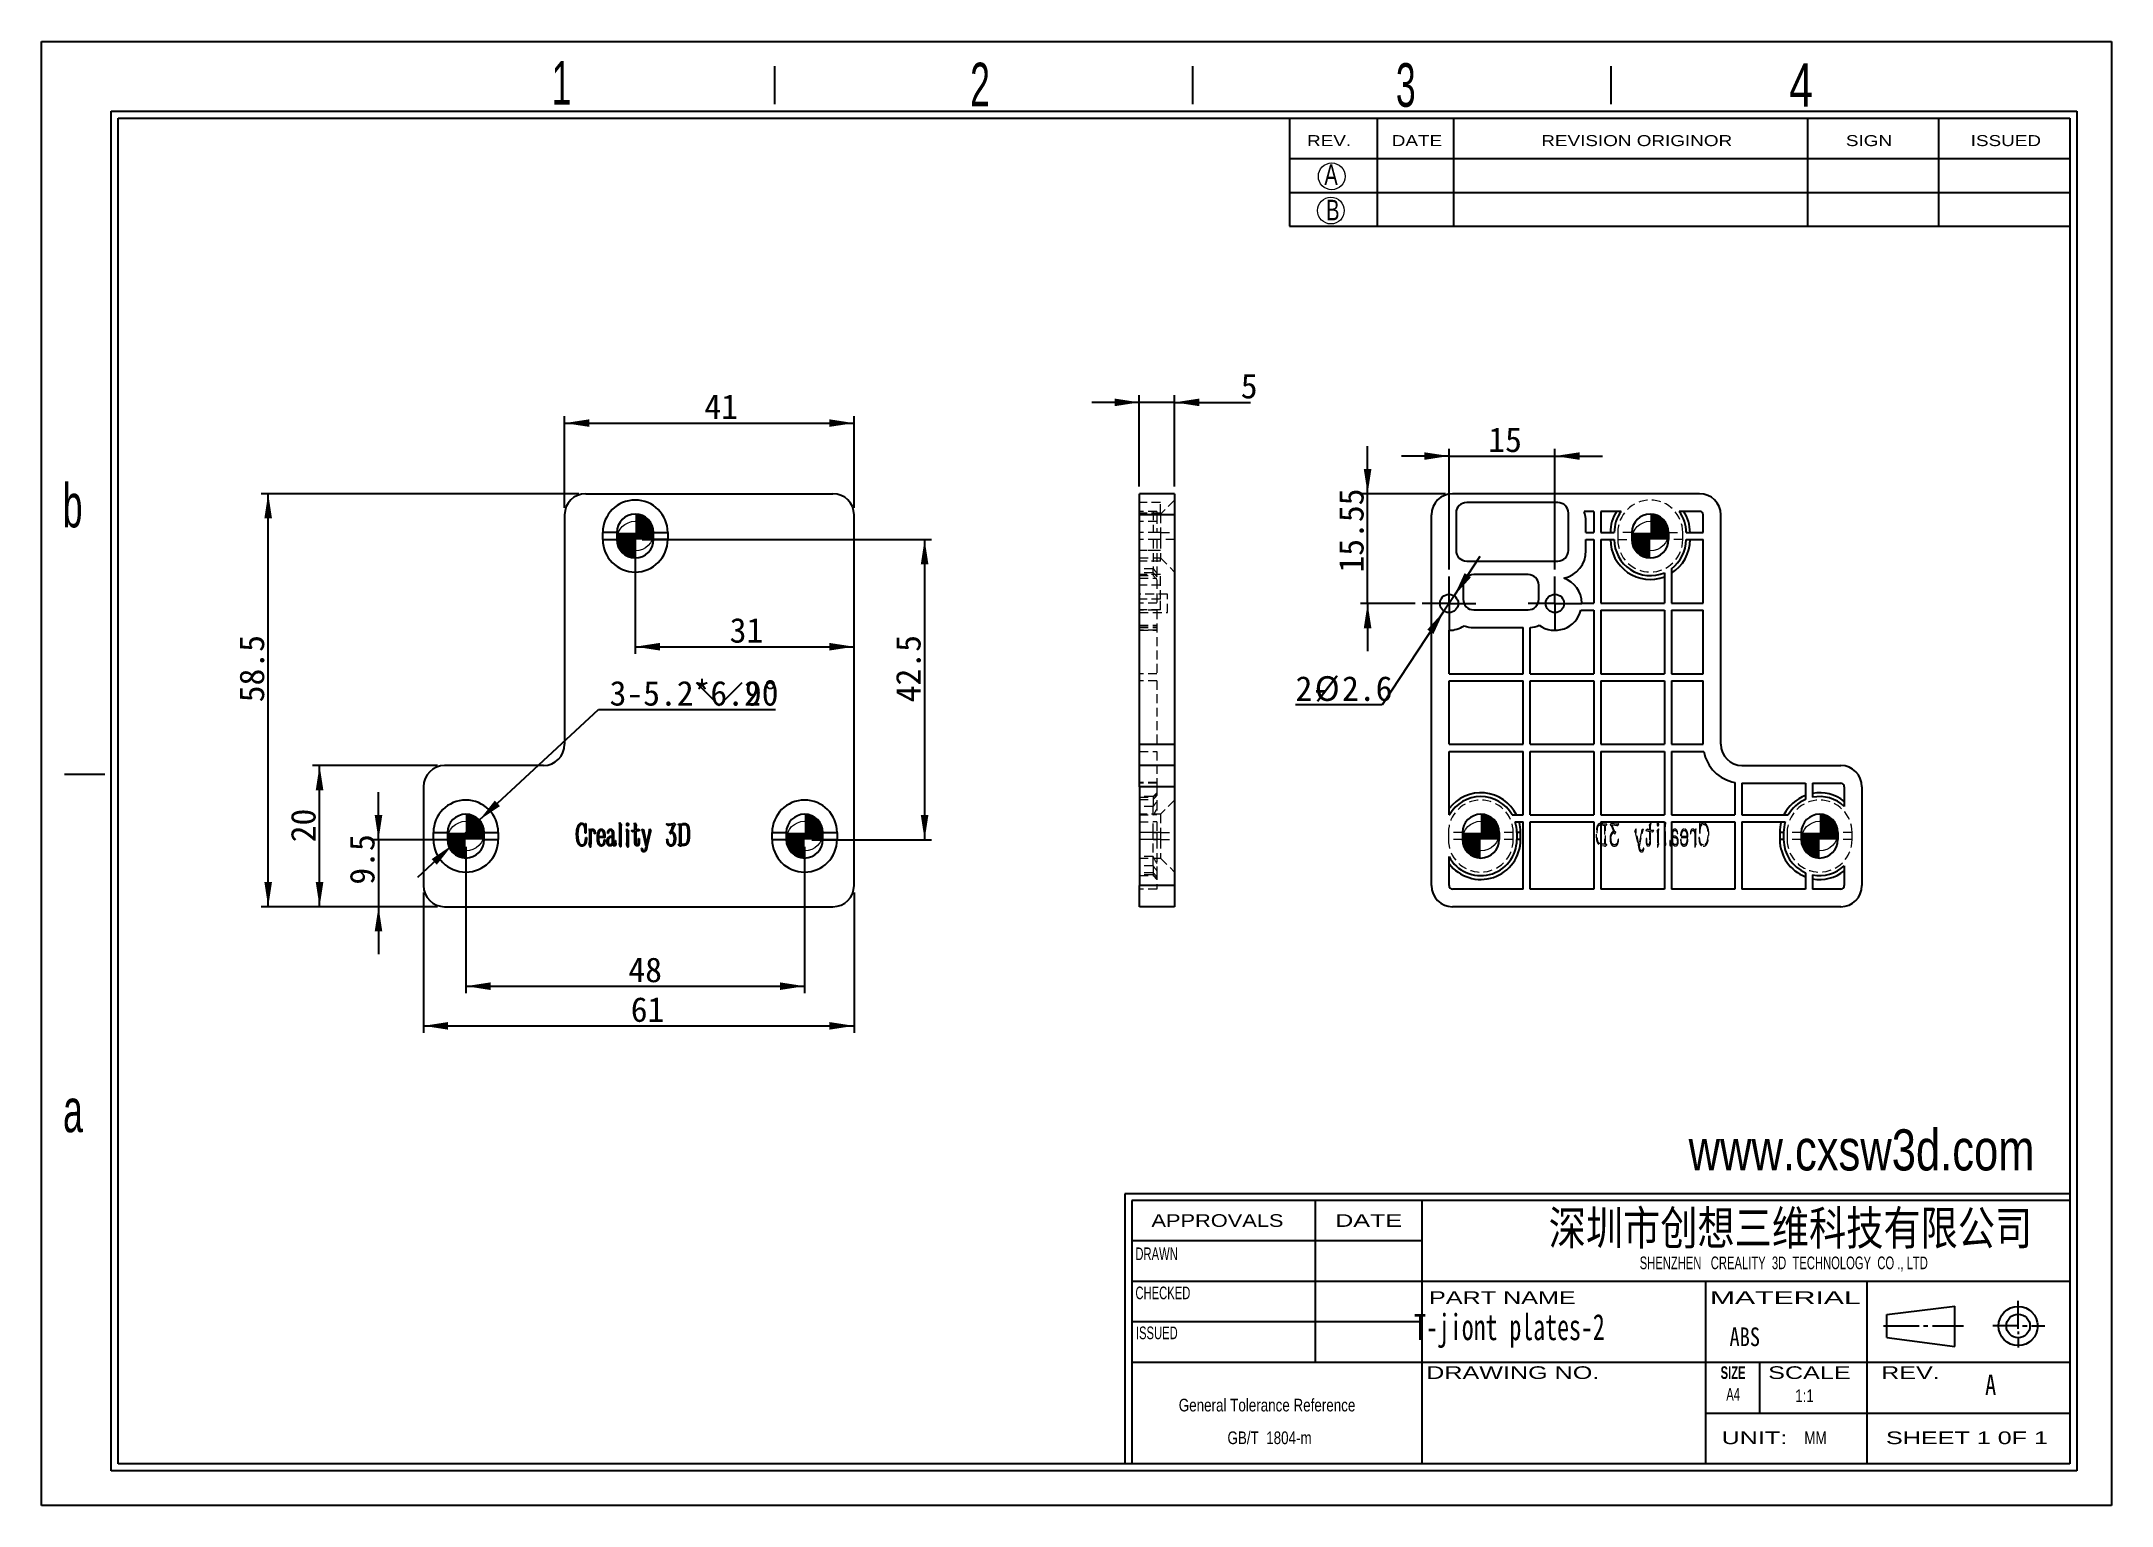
# Model space of a CAD drawing. Header units: millimetres. Extents: x 2 to 295, y 1 to 209.
import ezdxf

# ---------------------------------------------------------------- set-up
doc = ezdxf.new("R2010")
doc.units = ezdxf.units.MM
doc.linetypes.add('CENTER', pattern=[10.16, 6.35, -1.27, 1.27, -1.27])
doc.linetypes.add('HIDDEN', pattern=[1.905, 1.27, -0.635])
doc.layers.add('DIM', color=5, linetype='Continuous')
doc.layers.add('SLD-0', color=179, linetype='Continuous')
doc.layers.add('中心线', color=1, linetype='CENTER', lineweight=25)
doc.styles.add('SLDTEXTSTYLE0', font='arial.ttf', dxfattribs={"width": 0.7584})
doc.styles.add('SLDTEXTSTYLE1', font='arial.ttf', dxfattribs={"width": 0.63516})
doc.styles.add('SLDTEXTSTYLE10', font='', dxfattribs={"width": 0.8})
doc.styles.add('SLDTEXTSTYLE11', font='', dxfattribs={"width": 0.67})
doc.styles.add('SLDTEXTSTYLE12', font='')
doc.styles.add('SLDTEXTSTYLE2', font='GOTHIC.TTF', dxfattribs={"width": 0.7304})
doc.styles.add('SLDTEXTSTYLE3', font='GOTHIC.TTF', dxfattribs={"width": 0.61171})
doc.styles.add('SLDTEXTSTYLE4', font='arialbd.ttf', dxfattribs={"width": 0.63516})
doc.styles.add('SLDTEXTSTYLE5', font='arial.ttf', dxfattribs={"width": 1.422})
doc.styles.add('SLDTEXTSTYLE6', font='arial.ttf', dxfattribs={"width": 1.2324})
doc.styles.add('SLDTEXTSTYLE7', font='arial.ttf', dxfattribs={"width": 1.7064})
doc.styles.add('SLDTEXTSTYLE8', font='', dxfattribs={"width": 0.8, "bigfont": 'bigfont'})
doc.styles.add('SLDTEXTSTYLE9', font='', dxfattribs={"width": 0.8})
doc.styles.get('SLDTEXTSTYLE10').set_extended_font_data('宋体', bold=True)
doc.styles.get('SLDTEXTSTYLE11').set_extended_font_data('宋体')
doc.styles.get('SLDTEXTSTYLE12').set_extended_font_data('宋体')
doc.styles.get('SLDTEXTSTYLE8').set_extended_font_data('宋体', bold=True)
doc.styles.get('SLDTEXTSTYLE9').set_extended_font_data('宋体')
doc.dimstyles.new('SLDDIMSTYLE0', dxfattribs={"dimtxt": 3.5, "dimasz": 3.5, "dimexe": 0, "dimexo": 0.0625, "dimgap": 0.875, "dimtad": 2, "dimrnd": 1e-09, "dimzin": 12, "dimdsep": 46, "dimtxsty": 'SLDTEXTSTYLE11', "dimsah": 1, "dimcen": 0.09, "dimadec": 0, "dimazin": 3, "dimtfac": 1, "dimtofl": 0, "dimtmove": 0, "dimatfit": 3, "dimfxl": 0, "dimfrac": 2, "dimtolj": 1, "dimtzin": 12, "dimarcsym": 0})
doc.dimstyles.new('SLDDIMSTYLE1', dxfattribs={"dimtxt": 3.5, "dimasz": 3.5, "dimexe": 0, "dimexo": 0.0625, "dimgap": 0.875, "dimtad": 2, "dimrnd": 1e-09, "dimzin": 12, "dimdsep": 46, "dimtxsty": 'SLDTEXTSTYLE11', "dimsah": 1, "dimcen": 0.09, "dimadec": 0, "dimazin": 3, "dimtfac": 1, "dimtmove": 0, "dimatfit": 0, "dimfxl": 0, "dimfrac": 2, "dimtolj": 1, "dimtzin": 12, "dimarcsym": 0})
doc.dimstyles.new('SLDDIMSTYLE2', dxfattribs={"dimtxt": 3.5, "dimasz": 3.5, "dimexe": 0, "dimexo": 0.0625, "dimgap": 0.875, "dimtad": 0, "dimtih": 1, "dimtoh": 1, "dimrnd": 1e-09, "dimzin": 12, "dimdsep": 46, "dimtxsty": 'SLDTEXTSTYLE11', "dimsah": 1, "dimcen": 0, "dimadec": 0, "dimazin": 3, "dimtfac": 1, "dimtmove": 0, "dimatfit": 3, "dimfxl": 0, "dimfrac": 2, "dimtolj": 1, "dimtzin": 12, "dimarcsym": 0})
doc.dimstyles.new('SLDDIMSTYLE3', dxfattribs={"dimtxt": 3.5, "dimasz": 3.5, "dimexe": 0, "dimexo": 0.0625, "dimgap": 0.875, "dimtad": 0, "dimtih": 1, "dimtoh": 1, "dimrnd": 1e-09, "dimzin": 12, "dimdsep": 46, "dimtxsty": 'SLDTEXTSTYLE11', "dimsah": 1, "dimcen": 0, "dimadec": 0, "dimazin": 3, "dimtfac": 1, "dimtmove": 0, "dimatfit": 3, "dimfxl": 0, "dimfrac": 2, "dimtolj": 1, "dimtzin": 12, "dimarcsym": 0})

msp = doc.modelspace()

# ---------------------------------------------------------------- texts
at = {"layer": 'SLD-0'}
for s, insert, char_height, attachment_point, style in [('1', (74.111, 205.899), 6.172, 1, 'SLDTEXTSTYLE3'), ('2', (133.388, 205.655), 6.172, 1, 'SLDTEXTSTYLE3'), ('3', (193.707, 205.593), 6.172, 1, 'SLDTEXTSTYLE3'), ('4', (249.441, 205.587), 6.172, 1, 'SLDTEXTSTYLE2'), ('A', (183.578, 191.252), 2.903, 1, 'SLDTEXTSTYLE2'), ('B', (183.832, 186.237), 2.903, 1, 'SLDTEXTSTYLE2'), ('b', (4.835, 146.019), 6.172, 1, 'SLDTEXTSTYLE3'), ('a', (4.88, 60.351), 6.172, 1, 'SLDTEXTSTYLE3'), ('深圳市创想三维科技有限公司', (249.607, 43.039), 4.82808, 2, 'SLDTEXTSTYLE8'), (' T-jiont plates-2', (208.949, 28.433), 3.70417, 2, 'SLDTEXTSTYLE11'), ('ABS', (243.137, 26.525), 2.6458, 2, 'SLDTEXTSTYLE10'), ('A', (277.178, 19.854), 2.91, 1, 'SLDTEXTSTYLE9')]:
    msp.add_mtext(s, dxfattribs=dict(at, insert=insert, char_height=char_height, attachment_point=attachment_point, style=style))
at = {"layer": 'SLD-0', "color": 179}
for s, insert, char_height, attachment_point, style in [('REV.', (181.129, 195.4), 1.5536, 1, 'SLDTEXTSTYLE6'), ('DATE', (193.126, 195.4), 1.5536, 1, 'SLDTEXTSTYLE6'), ('REVISION ORIGINOR', (214.308, 195.4), 1.55363, 1, 'SLDTEXTSTYLE6'), ('SIGN', (257.466, 195.4), 1.5536, 1, 'SLDTEXTSTYLE6'), ('ISSUED', (275.148, 195.4), 1.5536, 1, 'SLDTEXTSTYLE6'), ('APPROVALS', (168.427, 42.563), 1.7927, 2, 'SLDTEXTSTYLE6'), ('DATE', (189.85, 42.563), 1.7927, 2, 'SLDTEXTSTYLE5'), ('DRAWN', (159.804, 37.853), 1.7927, 2, 'SLDTEXTSTYLE1'), ('SHENZHEN   CREALITY  3D  TECHNOLOGY  CO ., LTD', (248.66, 36.569), 1.79265, 2, 'SLDTEXTSTYLE1'), ('CHECKED', (160.696, 32.315), 1.7927, 2, 'SLDTEXTSTYLE1'), ('PART NAME', (208.794, 31.645), 1.7927, 2, 'SLDTEXTSTYLE5'), ('MATERIAL', (248.88, 31.645), 1.7927, 2, 'SLDTEXTSTYLE7'), ('ISSUED', (159.837, 26.654), 1.7927, 2, 'SLDTEXTSTYLE1'), ('DRAWING NO.', (210.268, 21.022), 1.79265, 2, 'SLDTEXTSTYLE5'), ('SIZE', (241.479, 21.022), 1.7927, 2, 'SLDTEXTSTYLE4'), ('SCALE', (252.289, 21.022), 1.7927, 2, 'SLDTEXTSTYLE5'), ('REV.', (266.61, 21.022), 1.7927, 2, 'SLDTEXTSTYLE5'), ('A4', (241.49, 17.953), 1.7927, 2, 'SLDTEXTSTYLE1'), ('1:1', (251.596, 17.745), 1.7927, 2, 'SLDTEXTSTYLE0'), ('UNIT:', (244.499, 11.791), 1.7927, 2, 'SLDTEXTSTYLE5'), ('MM', (253.161, 11.791), 1.7927, 2, 'SLDTEXTSTYLE0'), ('SHEET 1 0F 1', (274.62, 11.791), 1.79265, 2, 'SLDTEXTSTYLE5')]:
    msp.add_mtext(s, dxfattribs=dict(at, insert=insert, char_height=char_height, attachment_point=attachment_point, style=style))
at = {"layer": 'SLD-0', "color": 5, "insert": (235.183, 54.585), "char_height": 5.82083, "attachment_point": 1, "style": 'SLDTEXTSTYLE0'}
msp.add_mtext('www.cxsw3d.com', dxfattribs=at)

# ---------------------------------------------------------------- blocks, each defined once
blk = doc.blocks.new('SW_NOTE_0')
at = {"layer": 'SLD-0', "color": 0, "char_height": 1.7927, "attachment_point": 2, "style": 'SLDTEXTSTYLE0'}
for s, insert in [('General Tolerance Reference ', (13.02, 2.31)), (' GB/T  1804-m', (13.11, -2.32))]:
    blk.add_mtext(s, dxfattribs=dict(at, insert=insert))
blk = doc.blocks.new('_D')
at = {"layer": 'DIM'}
for p, q in [((55.94, 88.11), (55.94, 68.24)), ((116.94, 88.11), (116.94, 68.24)), ((55.94, 69.24), (116.94, 69.24))]:
    blk.add_line(p, q, dxfattribs=at)
for points in [[(55.94, 69.24), (59.44, 68.7), (59.44, 69.78)], [(116.94, 69.24), (113.44, 69.78), (113.44, 68.7)]]:
    blk.add_solid(points, dxfattribs=at)
at = {"layer": 'DIM', "insert": (85.31, 73.31), "char_height": 3.5, "attachment_point": 1, "style": 'SLDTEXTSTYLE12'}
blk.add_mtext('61', dxfattribs=at)
blk = doc.blocks.new('_D_1')
at = {"layer": 'DIM'}
for p, q in [((61.94, 94.61), (61.94, 73.86)), ((109.94, 94.61), (109.94, 73.86)), ((61.94, 74.86), (109.94, 74.86))]:
    blk.add_line(p, q, dxfattribs=at)
for points in [[(61.94, 74.86), (65.44, 74.32), (65.44, 75.4)], [(109.94, 74.86), (106.44, 75.4), (106.44, 74.32)]]:
    blk.add_solid(points, dxfattribs=at)
at = {"layer": 'DIM', "insert": (84.97, 78.93), "char_height": 3.5, "attachment_point": 1, "style": 'SLDTEXTSTYLE12'}
blk.add_mtext('48', dxfattribs=at)
blk = doc.blocks.new('_D_2')
at = {"layer": 'DIM'}
for p, q in [((49.57, 95.61), (49.57, 102.35)), ((60.94, 95.61), (48.57, 95.61)), ((49.57, 95.61), (49.57, 86.11)), ((57.94, 86.11), (48.57, 86.11)), ((49.57, 86.11), (49.57, 79.38))]:
    blk.add_line(p, q, dxfattribs=at)
for points in [[(49.57, 95.61), (50.11, 99.11), (49.03, 99.11)], [(49.57, 86.11), (49.03, 82.61), (50.11, 82.61)]]:
    blk.add_solid(points, dxfattribs=at)
at = {"layer": 'DIM', "insert": (45.5, 89.24), "char_height": 3.5, "attachment_point": 1, "rotation": 90, "style": 'SLDTEXTSTYLE12'}
blk.add_mtext('9.5', dxfattribs=at)
blk = doc.blocks.new('_D_3')
at = {"layer": 'DIM'}
for p, q in [((57.94, 106.11), (40.22, 106.11)), ((41.22, 86.11), (41.22, 106.11)), ((57.94, 86.11), (40.22, 86.11))]:
    blk.add_line(p, q, dxfattribs=at)
for points in [[(41.22, 106.11), (40.68, 102.61), (41.76, 102.61)], [(41.22, 86.11), (41.76, 89.61), (40.68, 89.61)]]:
    blk.add_solid(points, dxfattribs=at)
at = {"layer": 'DIM', "insert": (37.15, 95.24), "char_height": 3.5, "attachment_point": 1, "rotation": 90, "style": 'SLDTEXTSTYLE12'}
blk.add_mtext('20', dxfattribs=at)
blk = doc.blocks.new('_D_4')
at = {"layer": 'DIM'}
for p, q in [((77.94, 144.61), (32.94, 144.61)), ((33.94, 86.11), (33.94, 144.61)), ((57.94, 86.11), (32.94, 86.11))]:
    blk.add_line(p, q, dxfattribs=at)
for points in [[(33.94, 144.61), (33.4, 141.11), (34.48, 141.11)], [(33.94, 86.11), (34.48, 89.61), (33.4, 89.61)]]:
    blk.add_solid(points, dxfattribs=at)
at = {"layer": 'DIM', "insert": (29.87, 115.07), "char_height": 3.5, "attachment_point": 1, "rotation": 90, "style": 'SLDTEXTSTYLE12'}
blk.add_mtext('58.5', dxfattribs=at)
blk = doc.blocks.new('_D_5')
at = {"layer": 'DIM'}
for p, q in [((75.94, 142.61), (75.94, 155.61)), ((116.94, 142.61), (116.94, 155.61)), ((75.94, 154.61), (116.94, 154.61))]:
    blk.add_line(p, q, dxfattribs=at)
for points in [[(75.94, 154.61), (79.44, 154.08), (79.44, 155.15)], [(116.94, 154.61), (113.44, 155.15), (113.44, 154.08)]]:
    blk.add_solid(points, dxfattribs=at)
at = {"layer": 'DIM', "insert": (95.74, 158.69), "char_height": 3.5, "attachment_point": 1, "style": 'SLDTEXTSTYLE12'}
blk.add_mtext('41', dxfattribs=at)
blk = doc.blocks.new('_D_6')
at = {"layer": 'DIM'}
for p, q in [((85.94, 138.11), (85.94, 121.94)), ((85.94, 122.94), (116.94, 122.94))]:
    blk.add_line(p, q, dxfattribs=at)
for points in [[(85.94, 122.94), (89.44, 122.4), (89.44, 123.48)], [(116.94, 122.94), (113.44, 123.48), (113.44, 122.4)]]:
    blk.add_solid(points, dxfattribs=at)
at = {"layer": 'DIM', "insert": (99.32, 127.01), "char_height": 3.5, "attachment_point": 1, "style": 'SLDTEXTSTYLE12'}
blk.add_mtext('31', dxfattribs=at)
blk = doc.blocks.new('SW_SYMBOL_HOLE_SINK')
at = {"layer": 'DIM', "color": 0}
for p, q in [((0, 875), (800, 75)), ((800, 75), (1600, 875))]:
    blk.add_line(p, q, dxfattribs=at)
blk = doc.blocks.new('_D_7')
at = {"layer": 'DIM'}
for p, q in [((63.85, 98.38), (80.72, 114.03)), ((80.72, 114.03), (105.83, 114.03)), ((60.03, 94.85), (63.85, 98.38)), ((60.03, 94.85), (55.1, 90.27))]:
    blk.add_line(p, q, dxfattribs=at)
blk.add_arc((61.94, 96.61), 2.6, 201.0375, 243.8839, dxfattribs=at)
for points in [[(63.85, 98.38), (66.78, 100.37), (66.05, 101.16)], [(60.03, 94.85), (57.1, 92.86), (57.83, 92.07)]]:
    blk.add_solid(points, dxfattribs=at)
at = {"layer": 'DIM', "xscale": 0.004072727272727273, "yscale": 0.004072727272727273, "zscale": 0.004072727272727273}
blk.add_blockref('SW_SYMBOL_HOLE_SINK', (94.56, 114.32), dxfattribs=at)
at = {"layer": 'DIM', "char_height": 3.5, "attachment_point": 1, "style": 'SLDTEXTSTYLE12'}
for s, insert in [('3-5.2*6.2', (82.31, 118.1)), ('90', (101.48, 118.1)), ('%%d', (104.2, 118.1))]:
    blk.add_mtext(s, dxfattribs=dict(at, insert=insert))
blk = doc.blocks.new('_D_8')
at = {"layer": 'DIM'}
for p, q in [((86.94, 138.11), (127.94, 138.11)), ((126.94, 138.11), (126.94, 95.61)), ((110.94, 95.61), (127.94, 95.61))]:
    blk.add_line(p, q, dxfattribs=at)
for points in [[(126.94, 138.11), (126.4, 134.61), (127.48, 134.61)], [(126.94, 95.61), (127.48, 99.11), (126.4, 99.11)]]:
    blk.add_solid(points, dxfattribs=at)
at = {"layer": 'DIM', "insert": (122.87, 115.07), "char_height": 3.5, "attachment_point": 1, "rotation": 90, "style": 'SLDTEXTSTYLE12'}
blk.add_mtext('42.5', dxfattribs=at)
blk = doc.blocks.new('SW_DOWELSYMBOL_0')
at = {"linetype": 'Continuous', "lineweight": 0}
h = blk.add_hatch(color=0, dxfattribs=at)
edge = h.paths.add_edge_path(flags=0)
edge.add_arc((0, 0), 2.6, 180, 270)
edge.add_line((0, -2.6), (0, 0))
edge.add_line((0, 0), (-2.6, 0))
h = blk.add_hatch(color=0, dxfattribs=at)
edge = h.paths.add_edge_path(flags=0)
edge.add_arc((0, 0), 2.6, 0, 90)
edge.add_line((0, 2.6), (0, 0))
edge.add_line((0, 0), (2.6, 0))
at = {"color": 0, "linetype": 'Continuous', "lineweight": 0}
blk.add_circle((0, 0), 2.6, dxfattribs=at)
blk = doc.blocks.new('SW_DOWELSYMBOL_1')
at = {"linetype": 'Continuous', "lineweight": 0}
h = blk.add_hatch(color=0, dxfattribs=at)
edge = h.paths.add_edge_path(flags=0)
edge.add_arc((0, 0), 2.6, 180, 270)
edge.add_line((0, -2.6), (0, 0))
edge.add_line((0, 0), (-2.6, 0))
h = blk.add_hatch(color=0, dxfattribs=at)
edge = h.paths.add_edge_path(flags=0)
edge.add_arc((0, 0), 2.6, 0, 90)
edge.add_line((0, 2.6), (0, 0))
edge.add_line((0, 0), (2.6, 0))
at = {"color": 0, "linetype": 'Continuous', "lineweight": 0}
blk.add_circle((0, 0), 2.6, dxfattribs=at)
blk = doc.blocks.new('SW_DOWELSYMBOL_2')
at = {"linetype": 'Continuous', "lineweight": 0}
h = blk.add_hatch(color=0, dxfattribs=at)
edge = h.paths.add_edge_path(flags=0)
edge.add_arc((0, 0), 2.6, 180, 270)
edge.add_line((0, -2.6), (0, 0))
edge.add_line((0, 0), (-2.6, 0))
h = blk.add_hatch(color=0, dxfattribs=at)
edge = h.paths.add_edge_path(flags=0)
edge.add_arc((0, 0), 2.6, 0, 90)
edge.add_line((0, 2.6), (0, 0))
edge.add_line((0, 0), (2.6, 0))
at = {"color": 0, "linetype": 'Continuous', "lineweight": 0}
blk.add_circle((0, 0), 2.6, dxfattribs=at)
blk = doc.blocks.new('SW_DOWELSYMBOL_3')
at = {"linetype": 'Continuous', "lineweight": 0}
h = blk.add_hatch(color=0, dxfattribs=at)
edge = h.paths.add_edge_path(flags=0)
edge.add_arc((0, 0), 2.6, 180, 270)
edge.add_line((0, -2.6), (0, 0))
edge.add_line((0, 0), (-2.6, 0))
h = blk.add_hatch(color=0, dxfattribs=at)
edge = h.paths.add_edge_path(flags=0)
edge.add_arc((0, 0), 2.6, 0, 90)
edge.add_line((0, 2.6), (0, 0))
edge.add_line((0, 0), (2.6, 0))
at = {"color": 0, "linetype": 'Continuous', "lineweight": 0}
blk.add_circle((0, 0), 2.6, dxfattribs=at)
blk = doc.blocks.new('SW_DOWELSYMBOL_4')
at = {"linetype": 'Continuous', "lineweight": 0}
h = blk.add_hatch(color=0, dxfattribs=at)
edge = h.paths.add_edge_path(flags=0)
edge.add_arc((0, 0), 2.6, 180, 270)
edge.add_line((0, -2.6), (0, 0))
edge.add_line((0, 0), (-2.6, 0))
h = blk.add_hatch(color=0, dxfattribs=at)
edge = h.paths.add_edge_path(flags=0)
edge.add_arc((0, 0), 2.6, 0, 90)
edge.add_line((0, 2.6), (0, 0))
edge.add_line((0, 0), (2.6, 0))
at = {"color": 0, "linetype": 'Continuous', "lineweight": 0}
blk.add_circle((0, 0), 2.6, dxfattribs=at)
blk = doc.blocks.new('SW_DOWELSYMBOL_5')
at = {"linetype": 'Continuous', "lineweight": 0}
h = blk.add_hatch(color=0, dxfattribs=at)
edge = h.paths.add_edge_path(flags=0)
edge.add_arc((0, 0), 2.6, 180, 270)
edge.add_line((0, -2.6), (0, 0))
edge.add_line((0, 0), (-2.6, 0))
h = blk.add_hatch(color=0, dxfattribs=at)
edge = h.paths.add_edge_path(flags=0)
edge.add_arc((0, 0), 2.6, 0, 90)
edge.add_line((0, 2.6), (0, 0))
edge.add_line((0, 0), (2.6, 0))
at = {"color": 0, "linetype": 'Continuous', "lineweight": 0}
blk.add_circle((0, 0), 2.6, dxfattribs=at)
blk = doc.blocks.new('_D_9')
at = {"layer": 'DIM'}
for p, q in [((157.36, 145.61), (157.36, 158.55)), ((162.36, 145.61), (162.36, 158.55)), ((157.36, 157.55), (150.63, 157.55)), ((162.36, 157.55), (157.36, 157.55)), ((162.36, 157.55), (173.09, 157.55))]:
    blk.add_line(p, q, dxfattribs=at)
for points in [[(157.36, 157.55), (153.86, 158.09), (153.86, 157.01)], [(162.36, 157.55), (165.86, 157.01), (165.86, 158.09)]]:
    blk.add_solid(points, dxfattribs=at)
at = {"layer": 'DIM', "insert": (171.73, 161.62), "char_height": 3.5, "attachment_point": 1, "style": 'SLDTEXTSTYLE12'}
blk.add_mtext('5', dxfattribs=at)
blk = doc.blocks.new('_D_10')
at = {"layer": 'DIM'}
for p, q in [((201.24, 149.95), (194.51, 149.95)), ((201.24, 133.86), (201.24, 150.95)), ((201.24, 149.95), (216.24, 149.95)), ((216.24, 133.86), (216.24, 150.95)), ((216.24, 149.95), (222.97, 149.95))]:
    blk.add_line(p, q, dxfattribs=at)
for points in [[(201.24, 149.95), (197.74, 150.48), (197.74, 149.41)], [(216.24, 149.95), (219.74, 149.41), (219.74, 150.48)]]:
    blk.add_solid(points, dxfattribs=at)
at = {"layer": 'DIM', "insert": (206.8, 154.02), "char_height": 3.5, "attachment_point": 1, "style": 'SLDTEXTSTYLE12'}
blk.add_mtext('15', dxfattribs=at)
blk = doc.blocks.new('_D_11')
at = {"layer": 'DIM'}
for p, q in [((189.7, 144.61), (189.7, 151.35)), ((200.74, 144.61), (188.7, 144.61)), ((189.7, 129.06), (189.7, 144.61)), ((196.44, 129.06), (188.7, 129.06)), ((189.7, 129.06), (189.7, 122.33))]:
    blk.add_line(p, q, dxfattribs=at)
for points in [[(189.7, 144.61), (190.24, 148.11), (189.16, 148.11)], [(189.7, 129.06), (189.16, 125.56), (190.24, 125.56)]]:
    blk.add_solid(points, dxfattribs=at)
at = {"layer": 'DIM', "insert": (185.63, 133.44), "char_height": 3.5, "attachment_point": 1, "rotation": 90, "style": 'SLDTEXTSTYLE12'}
blk.add_mtext('15.55', dxfattribs=at)
blk = doc.blocks.new('_D_12')
at = {"layer": 'DIM'}
for p, q in [((201.96, 130.15), (205.67, 135.77)), ((201.96, 130.15), (200.52, 127.98)), ((200.52, 127.98), (191.75, 114.7)), ((191.75, 114.7), (179.49, 114.7))]:
    blk.add_line(p, q, dxfattribs=at)
for points in [[(201.96, 130.15), (204.34, 132.77), (203.44, 133.37)], [(200.52, 127.98), (198.15, 125.36), (199.04, 124.76)]]:
    blk.add_solid(points, dxfattribs=at)
at = {"layer": 'DIM', "char_height": 3.5, "attachment_point": 1, "style": 'SLDTEXTSTYLE12'}
for s, insert in [('2-', (179.49, 118.77)), ('%%c', (182.21, 118.77)), ('2.6', (186.08, 118.77))]:
    blk.add_mtext(s, dxfattribs=dict(at, insert=insert))
blk = doc.blocks.new('SW_CENTERMARKSYMBOL_0')
at = {"layer": '中心线', "color": 0}
for p, q in [((0, 2.5), (0, 3.8)), ((-2.5, 0), (-3.8, 0)), ((0, 0), (-2.5, 0)), ((0, 0), (0, 2.5)), ((0, 0), (0, -2.5)), ((0, 0), (2.5, 0)), ((2.5, 0), (3.8, 0)), ((0, -2.5), (0, -3.8))]:
    blk.add_line(p, q, dxfattribs=at)
blk = doc.blocks.new('SW_CENTERMARKSYMBOL_1')
at = {"layer": '中心线', "color": 0}
for p, q in [((0, 2.5), (0, 3.8)), ((-2.5, 0), (-3.8, 0)), ((0, 0), (-2.5, 0)), ((0, 0), (0, 2.5)), ((0, 0), (0, -2.5)), ((0, 0), (2.5, 0)), ((2.5, 0), (3.8, 0)), ((0, -2.5), (0, -3.8))]:
    blk.add_line(p, q, dxfattribs=at)
blk = doc.blocks.new('SW_DOWELSYMBOL_6')
at = {"linetype": 'Continuous', "lineweight": 0}
h = blk.add_hatch(color=0, dxfattribs=at)
edge = h.paths.add_edge_path(flags=0)
edge.add_arc((0, 0), 2.6, 180, 270)
edge.add_line((0, -2.6), (0, 0))
edge.add_line((0, 0), (-2.6, 0))
h = blk.add_hatch(color=0, dxfattribs=at)
edge = h.paths.add_edge_path(flags=0)
edge.add_arc((0, 0), 2.6, 0, 90)
edge.add_line((0, 2.6), (0, 0))
edge.add_line((0, 0), (2.6, 0))
at = {"color": 0, "linetype": 'Continuous', "lineweight": 0}
blk.add_circle((0, 0), 2.6, dxfattribs=at)
blk = doc.blocks.new('SW_DOWELSYMBOL_7')
at = {"linetype": 'Continuous', "lineweight": 0}
h = blk.add_hatch(color=0, dxfattribs=at)
edge = h.paths.add_edge_path(flags=0)
edge.add_arc((0, 0), 2.6, 180, 270)
edge.add_line((0, -2.6), (0, 0))
edge.add_line((0, 0), (-2.6, 0))
h = blk.add_hatch(color=0, dxfattribs=at)
edge = h.paths.add_edge_path(flags=0)
edge.add_arc((0, 0), 2.6, 0, 90)
edge.add_line((0, 2.6), (0, 0))
edge.add_line((0, 0), (2.6, 0))
at = {"color": 0, "linetype": 'Continuous', "lineweight": 0}
blk.add_circle((0, 0), 2.6, dxfattribs=at)
blk = doc.blocks.new('SW_DOWELSYMBOL_8')
at = {"linetype": 'Continuous', "lineweight": 0}
h = blk.add_hatch(color=0, dxfattribs=at)
edge = h.paths.add_edge_path(flags=0)
edge.add_arc((0, 0), 2.6, 180, 270)
edge.add_line((0, -2.6), (0, 0))
edge.add_line((0, 0), (-2.6, 0))
h = blk.add_hatch(color=0, dxfattribs=at)
edge = h.paths.add_edge_path(flags=0)
edge.add_arc((0, 0), 2.6, 0, 90)
edge.add_line((0, 2.6), (0, 0))
edge.add_line((0, 0), (2.6, 0))
at = {"color": 0, "linetype": 'Continuous', "lineweight": 0}
blk.add_circle((0, 0), 2.6, dxfattribs=at)
blk = doc.blocks.new('SW_DOWELSYMBOL_9')
at = {"linetype": 'Continuous', "lineweight": 0}
h = blk.add_hatch(color=0, dxfattribs=at)
edge = h.paths.add_edge_path(flags=0)
edge.add_arc((0, 0), 2.6, 180, 270)
edge.add_line((0, -2.6), (0, 0))
edge.add_line((0, 0), (-2.6, 0))
h = blk.add_hatch(color=0, dxfattribs=at)
edge = h.paths.add_edge_path(flags=0)
edge.add_arc((0, 0), 2.6, 0, 90)
edge.add_line((0, 2.6), (0, 0))
edge.add_line((0, 0), (2.6, 0))
at = {"color": 0, "linetype": 'Continuous', "lineweight": 0}
blk.add_circle((0, 0), 2.6, dxfattribs=at)
blk = doc.blocks.new('SW_DOWELSYMBOL_10')
at = {"linetype": 'Continuous', "lineweight": 0}
h = blk.add_hatch(color=0, dxfattribs=at)
edge = h.paths.add_edge_path(flags=0)
edge.add_arc((0, 0), 2.6, 180, 270)
edge.add_line((0, -2.6), (0, 0))
edge.add_line((0, 0), (-2.6, 0))
h = blk.add_hatch(color=0, dxfattribs=at)
edge = h.paths.add_edge_path(flags=0)
edge.add_arc((0, 0), 2.6, 0, 90)
edge.add_line((0, 2.6), (0, 0))
edge.add_line((0, 0), (2.6, 0))
at = {"color": 0, "linetype": 'Continuous', "lineweight": 0}
blk.add_circle((0, 0), 2.6, dxfattribs=at)
blk = doc.blocks.new('SW_DOWELSYMBOL_11')
at = {"linetype": 'Continuous', "lineweight": 0}
h = blk.add_hatch(color=0, dxfattribs=at)
edge = h.paths.add_edge_path(flags=0)
edge.add_arc((0, 0), 2.6, 180, 270)
edge.add_line((0, -2.6), (0, 0))
edge.add_line((0, 0), (-2.6, 0))
h = blk.add_hatch(color=0, dxfattribs=at)
edge = h.paths.add_edge_path(flags=0)
edge.add_arc((0, 0), 2.6, 0, 90)
edge.add_line((0, 2.6), (0, 0))
edge.add_line((0, 0), (2.6, 0))
at = {"color": 0, "linetype": 'Continuous', "lineweight": 0}
blk.add_circle((0, 0), 2.6, dxfattribs=at)

# ---------------------------------------------------------------- dimensions: what is measured, and where the dimension line sits
at = {"layer": 'DIM'}
for base, p1, p2, angle, dimstyle, picture, middle in [((157.363, 157.547), (162.363, 144.615), (157.363, 144.615), 0, 'SLDDIMSTYLE1', '_D_9', (172.413, 157.547)), ((189.7, 144.615), (197.441, 129.065), (201.741, 144.615), 90, 'SLDDIMSTYLE1', '_D_11', (189.7, 136.841)), ((33.941, 144.615), (58.941, 86.115), (78.941, 144.615), 90, 'SLDDIMSTYLE0', '_D_4', (33.941, 117.788)), ((126.941, 95.615), (85.941, 138.115), (109.941, 95.615), 90, 'SLDDIMSTYLE0', '_D_8', (126.941, 117.788)), ((41.221, 106.115), (58.941, 86.115), (58.941, 106.115), 90, 'SLDDIMSTYLE0', '_D_3', (41.221, 96.603)), ((49.57, 86.115), (61.941, 95.615), (58.941, 86.115), 90, 'SLDDIMSTYLE1', '_D_2', (49.57, 91.284))]:
    dim = msp.add_linear_dim(base=base, p1=p1, p2=p2, angle=angle, dimstyle=dimstyle, dxfattribs=at)
    dim.commit()
    dim.dimension.update_dxf_attribs({"geometry": picture, "text_midpoint": middle, "dimtype": 160})
for base, p1, p2, dimstyle, picture, middle in [((116.941, 154.615), (75.941, 141.615), (116.941, 141.615), 'SLDDIMSTYLE0', '_D_5', (97.102, 154.615)), ((216.241, 149.945), (201.241, 132.865), (216.241, 132.865), 'SLDDIMSTYLE1', '_D_10', (208.158, 149.945)), ((116.941, 122.94), (85.941, 139.115), (116.941, 141.615), 'SLDDIMSTYLE0', '_D_6', (100.68, 122.94)), ((109.941, 74.857), (61.941, 95.615), (109.941, 95.615), 'SLDDIMSTYLE0', '_D_1', (86.33, 74.857)), ((116.941, 69.239), (55.941, 89.115), (116.941, 89.115), 'SLDDIMSTYLE0', '_D', (86.666, 69.239))]:
    dim = msp.add_linear_dim(base=base, p1=p1, p2=p2, dimstyle=dimstyle, dxfattribs=at)
    dim.commit()
    dim.dimension.update_dxf_attribs({"geometry": picture, "text_midpoint": middle, "dimtype": 160})
dim = msp.add_diameter_dim_2p(p1=(200.524, 127.98), p2=(201.957, 130.149), text='2-<>', dimstyle='SLDDIMSTYLE3', dxfattribs=at)
dim.commit()
dim.dimension.update_dxf_attribs({"geometry": '_D_12', "text_midpoint": (184.826, 117.236), "dimtype": 163})
dim = msp.add_diameter_dim_2p(p1=(63.847, 98.383), p2=(60.035, 94.846), text='3-5.2*6.2{\\fGDT;w}90%%d', dimstyle='SLDDIMSTYLE2', override={"dimpost": '<>'}, dxfattribs=at)
dim.commit()
dim.dimension.update_dxf_attribs({"geometry": '_D_7', "text_midpoint": (94.07, 116.282), "dimtype": 163})

# ---------------------------------------------------------------- linework, layer by layer
at = {"color": 7, "linetype": 'Continuous', "lineweight": 25}
for p, q in [((78.941, 144.615), (113.941, 144.615)), ((162.363, 144.615), (157.363, 144.615)), ((157.363, 141.615), (157.363, 144.615)), ((162.363, 144.615), (162.363, 141.615)), ((236.741, 144.615), (201.741, 144.615)), ((75.941, 141.615), (75.941, 109.115)), ((116.941, 89.115), (116.941, 141.615)), ((162.363, 141.615), (157.363, 141.615)), ((157.363, 109.115), (157.363, 141.615)), ((162.363, 141.615), (162.363, 109.115)), ((198.741, 89.115), (198.741, 141.615)), ((202.241, 141.865), (202.241, 136.565)), ((216.641, 143.365), (203.741, 143.365)), ((218.141, 136.565), (218.141, 141.865)), ((221.741, 142.115), (220.369, 142.115)), ((221.741, 142.115), (221.741, 139.115)), ((225.617, 142.115), (222.741, 142.115)), ((222.741, 142.115), (222.741, 139.115)), ((236.741, 142.115), (233.865, 142.115)), ((237.241, 139.115), (237.241, 141.615)), ((239.741, 109.115), (239.741, 141.615)), ((81.341, 138.115), (81.341, 139.115)), ((83.341, 139.115), (81.341, 139.115)), ((81.341, 138.115), (83.341, 138.115)), ((83.341, 139.115), (83.341, 138.115)), ((88.541, 138.115), (88.541, 139.115)), ((88.541, 139.115), (90.541, 139.115)), ((90.541, 138.115), (88.541, 138.115)), ((90.541, 139.115), (90.541, 138.115)), ((220.641, 139.115), (220.641, 140.665)), ((220.641, 139.115), (221.741, 139.115)), ((220.641, 138.115), (221.741, 138.115)), ((220.641, 136.565), (220.641, 138.115)), ((221.741, 138.115), (221.741, 129.115)), ((222.741, 139.115), (224.641, 139.115)), ((222.741, 138.115), (224.641, 138.115)), ((222.741, 138.115), (222.741, 129.115)), ((227.141, 139.115), (227.141, 138.115)), ((232.341, 139.115), (232.341, 138.115)), ((234.841, 139.115), (237.241, 139.115)), ((234.841, 138.115), (237.241, 138.115)), ((237.241, 129.115), (237.241, 138.115)), ((203.741, 135.065), (216.641, 135.065)), ((212.441, 133.165), (204.741, 133.165)), ((231.741, 133.423), (231.741, 129.115)), ((232.741, 133.99), (232.741, 129.115)), ((203.241, 131.665), (203.241, 129.665)), ((213.941, 129.665), (213.941, 131.665)), ((220.041, 129.115), (221.741, 129.115)), ((222.741, 129.115), (231.741, 129.115)), ((232.741, 129.115), (237.241, 129.115)), ((204.741, 128.165), (212.441, 128.165)), ((219.92, 128.115), (221.741, 128.115)), ((221.741, 128.115), (221.741, 119.115)), ((222.741, 128.115), (231.741, 128.115)), ((222.741, 128.115), (222.741, 119.115)), ((231.741, 128.115), (231.741, 119.115)), ((232.741, 128.115), (237.241, 128.115)), ((232.741, 128.115), (232.741, 119.115)), ((237.241, 119.115), (237.241, 128.115)), ((201.241, 119.115), (201.241, 125.265)), ((204.741, 125.665), (211.741, 125.665)), ((211.741, 119.115), (211.741, 125.665)), ((212.741, 119.115), (212.741, 125.676)), ((201.241, 119.115), (211.741, 119.115)), ((201.241, 118.115), (211.741, 118.115)), ((201.241, 109.115), (201.241, 118.115)), ((211.741, 109.115), (211.741, 118.115)), ((212.741, 119.115), (221.741, 119.115)), ((212.741, 118.115), (221.741, 118.115)), ((212.741, 109.115), (212.741, 118.115)), ((221.741, 118.115), (221.741, 109.115)), ((222.741, 119.115), (231.741, 119.115)), ((222.741, 118.115), (222.741, 109.115)), ((222.741, 118.115), (231.741, 118.115)), ((231.741, 118.115), (231.741, 109.115)), ((232.741, 119.115), (237.241, 119.115)), ((232.741, 118.115), (237.241, 118.115)), ((232.741, 118.115), (232.741, 109.115)), ((237.241, 109.115), (237.241, 118.115)), ((157.363, 109.115), (162.363, 109.115)), ((157.363, 106.115), (157.363, 109.115)), ((162.363, 109.115), (162.363, 106.115)), ((201.241, 109.115), (211.741, 109.115)), ((212.741, 109.115), (221.741, 109.115)), ((222.741, 109.115), (231.741, 109.115)), ((232.741, 109.115), (237.241, 109.115)), ((72.941, 106.115), (58.941, 106.115)), ((157.363, 103.115), (157.363, 106.115)), ((162.363, 106.115), (157.363, 106.115)), ((162.363, 106.115), (162.363, 103.115)), ((201.241, 108.115), (211.741, 108.115)), ((201.241, 99.115), (201.241, 108.115)), ((211.741, 99.115), (211.741, 108.115)), ((212.741, 99.115), (212.741, 108.115)), ((212.741, 108.115), (221.741, 108.115)), ((221.741, 108.115), (221.741, 99.115)), ((222.741, 108.115), (231.741, 108.115)), ((222.741, 108.115), (222.741, 99.115)), ((231.741, 108.115), (231.741, 99.115)), ((232.741, 108.115), (237.333, 108.115)), ((232.741, 108.115), (232.741, 99.115)), ((242.741, 106.115), (256.741, 106.115)), ((55.941, 103.115), (55.941, 89.115)), ((162.363, 103.115), (157.363, 103.115)), ((157.363, 103.115), (157.363, 89.115)), ((162.363, 103.115), (162.363, 89.115)), ((241.741, 103.706), (241.741, 99.115)), ((242.741, 103.615), (251.741, 103.615)), ((242.741, 103.615), (242.741, 99.115)), ((251.741, 103.615), (251.741, 101.306)), ((252.741, 103.615), (256.741, 103.615)), ((252.741, 103.615), (252.741, 101.616)), ((257.241, 103.115), (257.241, 100.324)), ((259.741, 103.115), (259.741, 89.115)), ((78.8, 97.682), (78.845, 97.601)), ((78.845, 97.601), (78.881, 97.898)), ((78.881, 97.898), (78.956, 97.898)), ((78.956, 97.898), (78.956, 96.554)), ((79.436, 97.113), (79.476, 97.164)), ((79.456, 97.032), (79.436, 97.113)), ((79.476, 97.164), (79.628, 96.906)), ((83.712, 97.979), (83.752, 98.029)), ((83.732, 97.903), (83.712, 97.979)), ((83.752, 98.029), (83.964, 97.742)), ((83.777, 95.517), (83.777, 97.415)), ((83.908, 97.349), (83.908, 95.215)), ((84.715, 97.093), (84.755, 97.143)), ((84.735, 97.012), (84.715, 97.093)), ((84.755, 97.143), (84.981, 96.851)), ((85.47, 96.932), (85.545, 96.922)), ((85.545, 96.922), (85.616, 96.922)), ((85.802, 96.926), (85.898, 96.946)), ((85.827, 97.933), (85.873, 97.984)), ((85.853, 97.853), (85.827, 97.933)), ((85.873, 97.984), (86.094, 97.682)), ((85.898, 96.946), (85.898, 97.334)), ((86.034, 97.103), (86.034, 96.977)), ((86.109, 96.816), (86.034, 96.801)), ((86.034, 96.801), (86.034, 95.341)), ((86.1, 96.997), (86.195, 97.027)), ((86.336, 97.087), (86.381, 97.118)), ((86.381, 97.118), (86.527, 96.977)), ((86.502, 96.891), (86.426, 96.882)), ((86.887, 97.058), (86.917, 97.113)), ((86.922, 96.992), (86.887, 97.058)), ((86.917, 97.113), (87.189, 96.926)), ((87.949, 97.098), (88, 97.128)), ((87.954, 97.023), (87.949, 97.098)), ((88, 97.128), (88.156, 96.785)), ((90.55, 97.596), (90.424, 97.783)), ((90.535, 97.823), (90.696, 97.828)), ((90.6, 97.616), (90.55, 97.596)), ((90.696, 97.828), (91.33, 97.903)), ((90.917, 97.687), (90.767, 97.662)), ((91.215, 97.002), (91.063, 96.715)), ((91.195, 97.294), (91.356, 97.722)), ((91.33, 97.903), (91.38, 97.949)), ((91.38, 97.949), (91.421, 97.989)), ((91.481, 97.913), (91.577, 97.792)), ((91.542, 97.687), (91.486, 97.642)), ((92.092, 97.808), (92.183, 97.792)), ((92.208, 97.621), (92.117, 97.697)), ((92.183, 97.792), (92.288, 97.792)), ((92.273, 94.949), (92.273, 97.586)), ((92.374, 97.808), (92.48, 97.818)), ((92.51, 97.662), (92.414, 97.621)), ((92.414, 97.621), (92.414, 94.958)), ((92.48, 97.818), (92.671, 97.873)), ((162.413, 98.029), (162.363, 98.029)), ((162.413, 97.979), (162.363, 97.979)), ((162.419, 97.954), (162.363, 97.954)), ((162.413, 96.861), (162.363, 96.861)), ((162.413, 97.979), (162.413, 98.029)), ((162.419, 97.957), (162.413, 97.957)), ((162.419, 97.843), (162.413, 97.843)), ((162.419, 97.122), (162.413, 97.122)), ((162.419, 97.115), (162.413, 97.115)), ((201.241, 99.115), (201.296, 99.115)), ((210.186, 99.115), (211.741, 99.115)), ((210.615, 98.115), (211.741, 98.115)), ((211.741, 88.615), (211.741, 98.115)), ((212.741, 99.115), (221.741, 99.115)), ((212.741, 88.615), (212.741, 98.115)), ((212.741, 98.115), (221.741, 98.115)), ((221.741, 98.115), (221.741, 88.615)), ((222.741, 99.115), (231.741, 99.115)), ((222.741, 98.115), (222.741, 88.615)), ((222.741, 98.115), (231.741, 98.115)), ((231.741, 98.115), (231.741, 88.615)), ((232.741, 99.115), (241.741, 99.115)), ((232.741, 98.115), (241.741, 98.115)), ((232.741, 98.115), (232.741, 88.615)), ((241.741, 98.115), (241.741, 88.615)), ((242.741, 99.115), (249.296, 99.115)), ((242.741, 98.115), (248.866, 98.115)), ((242.741, 98.115), (242.741, 88.615)), ((57.341, 95.615), (57.341, 96.615)), ((57.341, 96.615), (59.341, 96.615)), ((57.341, 95.615), (59.341, 95.615)), ((59.341, 96.615), (59.341, 95.615)), ((64.541, 95.615), (64.541, 96.615)), ((64.541, 96.615), (66.541, 96.615)), ((64.541, 95.615), (66.541, 95.615)), ((66.541, 96.615), (66.541, 95.615)), ((78.956, 96.554), (78.861, 96.554)), ((78.926, 95.673), (78.951, 95.94)), ((78.951, 95.94), (79.032, 95.935)), ((79.531, 94.691), (79.466, 94.872)), ((79.496, 96.564), (79.496, 96.745)), ((79.501, 95.447), (79.496, 96.564)), ((79.551, 94.626), (79.531, 94.691)), ((79.637, 95.154), (79.628, 94.737)), ((79.637, 96.443), (79.637, 95.154)), ((80.247, 96.448), (80.186, 96.448)), ((80.247, 96.589), (80.247, 96.448)), ((81.535, 95.899), (80.72, 95.899)), ((80.735, 96.141), (80.73, 96.071)), ((80.73, 96.071), (81.51, 96.071)), ((81.57, 95.532), (81.576, 95.643)), ((81.576, 95.643), (81.631, 95.643)), ((82.114, 96.499), (82.048, 96.499)), ((82.119, 96.574), (82.114, 96.499)), ((82.652, 96.121), (82.743, 96.126)), ((82.718, 95.19), (82.743, 95.275)), ((82.743, 96.126), (82.743, 96.383)), ((82.743, 95.275), (82.743, 95.95)), ((82.789, 94.883), (82.764, 94.978)), ((82.884, 96.272), (82.874, 95.286)), ((83.091, 95.17), (83.095, 95.482)), ((83.095, 95.482), (83.161, 95.482)), ((83.166, 95.326), (83.176, 95.024)), ((83.802, 94.722), (83.742, 94.893)), ((83.823, 94.656), (83.802, 94.722)), ((83.908, 95.215), (83.903, 94.883)), ((84.825, 94.682), (84.765, 94.863)), ((84.79, 95.582), (84.79, 96.474)), ((84.926, 96.439), (84.931, 95.024)), ((84.931, 95.024), (84.931, 94.843)), ((85.893, 96.77), (85.601, 96.71)), ((85.898, 95.306), (85.893, 96.77)), ((86.416, 95.467), (86.426, 95.769)), ((86.426, 95.769), (86.492, 95.769)), ((86.492, 95.769), (86.492, 95.472)), ((86.862, 94.264), (86.852, 94.425)), ((86.852, 94.425), (86.912, 94.425)), ((87.481, 94.646), (87.058, 96.559)), ((87.204, 96.549), (87.531, 94.918)), ((87.426, 94.385), (87.481, 94.646)), ((87.531, 94.918), (87.899, 96.559)), ((88.02, 96.448), (87.682, 94.993)), ((90.444, 95.487), (90.439, 95.683)), ((90.439, 95.683), (90.494, 95.683)), ((90.827, 96.685), (90.867, 96.7)), ((90.917, 96.479), (90.837, 96.635)), ((90.867, 96.7), (90.933, 96.725)), ((91.028, 96.554), (90.993, 96.489)), ((91.109, 96.564), (91.028, 96.554)), ((92.167, 94.808), (92.107, 94.872)), ((92.123, 94.949), (92.273, 94.949)), ((92.696, 94.777), (92.475, 94.752)), ((92.57, 94.958), (92.791, 94.984)), ((105.341, 95.615), (105.341, 96.615)), ((105.341, 96.615), (107.341, 96.615)), ((105.341, 95.615), (107.341, 95.615)), ((107.341, 96.615), (107.341, 95.615)), ((112.541, 96.615), (114.541, 96.615)), ((112.541, 95.615), (112.541, 96.615)), ((112.541, 95.615), (114.541, 95.615)), ((114.541, 96.615), (114.541, 95.615)), ((162.363, 94.695), (162.419, 94.695)), ((162.413, 94.691), (162.363, 94.691)), ((162.413, 94.626), (162.363, 94.626)), ((162.413, 94.57), (162.363, 94.57)), ((162.363, 94.569), (162.419, 94.569)), ((162.413, 94.561), (162.363, 94.561)), ((162.413, 94.425), (162.363, 94.425)), ((162.413, 94.264), (162.363, 94.264)), ((162.363, 93.893), (162.419, 93.893)), ((162.419, 96.723), (162.413, 96.723)), ((162.419, 94.956), (162.413, 94.956)), ((162.413, 94.73), (162.419, 94.73)), ((162.413, 94.718), (162.419, 94.718)), ((162.413, 94.71), (162.419, 94.71)), ((162.413, 94.706), (162.419, 94.706)), ((162.413, 94.626), (162.413, 94.654)), ((162.413, 94.606), (162.413, 94.622)), ((162.413, 94.425), (162.413, 94.551)), ((162.413, 94.264), (162.413, 94.425)), ((203.141, 96.615), (203.141, 95.615)), ((208.341, 96.615), (208.341, 95.615)), ((210.841, 96.615), (210.841, 95.615)), ((211.376, 96.615), (210.841, 96.615)), ((211.376, 95.615), (210.841, 95.615)), ((211.376, 95.615), (211.376, 96.615)), ((248.641, 96.615), (248.105, 96.615)), ((248.105, 96.615), (248.105, 95.615)), ((248.641, 95.615), (248.105, 95.615)), ((248.641, 96.615), (248.641, 95.615)), ((251.141, 96.615), (251.141, 95.615)), ((256.341, 96.615), (256.341, 95.615)), ((201.241, 89.115), (201.241, 93.215)), ((251.741, 90.923), (251.741, 88.615)), ((257.241, 91.905), (257.241, 89.115)), ((162.363, 89.115), (157.363, 89.115)), ((157.363, 86.115), (157.363, 89.115)), ((162.363, 89.115), (162.363, 86.115)), ((211.741, 88.615), (201.741, 88.615)), ((221.741, 88.615), (212.741, 88.615)), ((231.741, 88.615), (222.741, 88.615)), ((241.741, 88.615), (232.741, 88.615)), ((251.741, 88.615), (242.741, 88.615)), ((252.741, 90.614), (252.741, 88.615)), ((256.741, 88.615), (252.741, 88.615)), ((58.941, 86.115), (113.941, 86.115)), ((162.363, 86.115), (157.363, 86.115)), ((256.741, 86.115), (201.741, 86.115))]:
    msp.add_line(p, q, dxfattribs=at)
at = {"color": 7, "linetype": 'HIDDEN', "lineweight": 18}
for p, q in [((162.363, 143.715), (160.363, 141.715)), ((160.363, 143.365), (157.363, 143.365)), ((159.863, 142.115), (157.363, 142.115)), ((160.363, 141.865), (157.363, 141.865)), ((160.363, 141.715), (157.363, 141.715)), ((159.863, 141.615), (157.363, 141.615)), ((157.363, 141.615), (162.363, 141.615)), ((159.328, 142.115), (159.328, 139.115)), ((159.863, 142.115), (159.863, 141.615)), ((159.863, 141.615), (159.863, 139.115)), ((160.363, 141.865), (160.363, 143.365)), ((160.363, 141.715), (160.363, 141.865)), ((160.363, 141.715), (160.363, 139.115)), ((159.863, 140.665), (157.363, 140.665)), ((159.863, 139.115), (157.363, 139.115)), ((159.863, 138.115), (157.363, 138.115)), ((159.328, 138.115), (159.328, 133.99)), ((160.363, 139.115), (159.863, 139.115)), ((159.863, 138.115), (159.863, 129.115)), ((160.363, 138.115), (159.863, 138.115)), ((160.363, 139.115), (162.363, 139.115)), ((160.363, 139.115), (160.363, 138.115)), ((160.363, 138.115), (160.363, 135.515)), ((162.363, 138.115), (160.363, 138.115)), ((227.141, 139.115), (225.141, 139.115)), ((225.141, 139.115), (225.141, 138.115)), ((225.141, 138.115), (227.141, 138.115)), ((232.341, 139.115), (234.341, 139.115)), ((234.341, 138.115), (232.341, 138.115)), ((234.341, 138.115), (234.341, 139.115)), ((159.863, 136.565), (157.363, 136.565)), ((160.363, 136.565), (157.363, 136.565)), ((157.363, 135.515), (160.363, 135.515)), ((160.363, 135.065), (157.363, 135.065)), ((160.363, 135.065), (160.363, 135.515)), ((160.363, 135.515), (162.363, 133.515)), ((159.328, 133.99), (157.363, 133.99)), ((159.328, 133.423), (157.363, 133.423)), ((160.363, 133.165), (157.363, 133.165)), ((157.363, 133.015), (159.328, 133.015)), ((157.363, 132.655), (159.863, 132.655)), ((159.328, 133.423), (159.328, 133.99)), ((159.328, 133.423), (159.328, 133.015)), ((159.328, 133.015), (159.863, 132.479)), ((160.363, 131.665), (160.363, 133.165)), ((160.363, 131.665), (157.363, 131.665)), ((161.363, 130.365), (157.363, 130.365)), ((160.363, 129.665), (157.363, 129.665)), ((159.863, 129.115), (157.363, 129.115)), ((160.363, 129.665), (160.363, 131.665)), ((160.363, 128.165), (160.363, 129.665)), ((161.363, 127.765), (161.363, 130.365)), ((160.363, 128.165), (157.363, 128.165)), ((159.863, 128.115), (157.363, 128.115)), ((157.363, 127.765), (161.363, 127.765)), ((159.863, 128.115), (159.863, 119.115)), ((157.363, 125.986), (159.863, 125.986)), ((157.363, 125.91), (159.863, 125.91)), ((157.363, 125.676), (159.863, 125.676)), ((157.363, 125.665), (159.863, 125.665)), ((159.863, 125.265), (157.363, 125.265)), ((157.363, 125.265), (159.863, 125.265)), ((159.863, 119.115), (157.363, 119.115)), ((159.863, 118.115), (157.363, 118.115)), ((159.863, 118.115), (159.863, 109.115)), ((157.363, 109.115), (159.863, 109.115)), ((157.363, 108.115), (159.863, 108.115)), ((159.863, 108.115), (159.863, 103.706)), ((159.863, 103.706), (157.363, 103.706)), ((159.863, 103.615), (157.363, 103.615)), ((159.863, 103.115), (157.363, 103.115)), ((159.863, 103.706), (159.863, 103.615)), ((159.863, 103.615), (159.863, 103.115)), ((159.863, 103.115), (159.863, 101.031)), ((159.328, 101.715), (157.363, 101.715)), ((157.363, 101.616), (159.328, 101.616)), ((157.363, 101.306), (159.328, 101.306)), ((159.328, 100.324), (157.363, 100.324)), ((159.863, 102.25), (159.328, 101.715)), ((159.328, 101.715), (159.328, 100.324)), ((159.328, 99.115), (159.328, 100.324)), ((159.863, 101.031), (159.863, 99.115)), ((162.363, 101.215), (160.363, 99.215)), ((160.363, 99.215), (157.363, 99.215)), ((157.363, 99.115), (159.328, 99.115)), ((157.363, 98.115), (159.328, 98.115)), ((159.328, 96.615), (159.328, 98.115)), ((159.863, 98.115), (159.863, 96.615)), ((160.363, 99.215), (160.363, 96.615)), ((162.413, 97.957), (162.357, 97.957)), ((162.363, 97.954), (162.357, 97.954)), ((162.413, 97.843), (162.357, 97.843)), ((162.357, 97.819), (162.419, 97.819)), ((162.419, 97.788), (162.357, 97.788)), ((162.419, 97.728), (162.357, 97.728)), ((162.413, 97.122), (162.357, 97.122)), ((162.413, 97.115), (162.357, 97.115)), ((162.357, 96.918), (162.419, 96.918)), ((162.413, 97.989), (162.363, 97.989)), ((162.413, 97.984), (162.363, 97.984)), ((162.413, 97.953), (162.363, 97.953)), ((162.413, 97.949), (162.363, 97.949)), ((162.413, 97.933), (162.363, 97.933)), ((162.413, 97.913), (162.363, 97.913)), ((162.413, 97.903), (162.363, 97.903)), ((162.413, 97.898), (162.363, 97.898)), ((162.413, 97.873), (162.363, 97.873)), ((162.413, 97.853), (162.363, 97.853)), ((162.413, 97.828), (162.363, 97.828)), ((162.413, 97.823), (162.363, 97.823)), ((162.413, 97.818), (162.363, 97.818)), ((162.413, 97.808), (162.363, 97.808)), ((162.413, 97.792), (162.363, 97.792)), ((162.413, 97.788), (162.363, 97.788)), ((162.413, 97.783), (162.363, 97.783)), ((162.413, 97.752), (162.363, 97.752)), ((162.413, 97.742), (162.363, 97.742)), ((162.413, 97.737), (162.363, 97.737)), ((162.413, 97.727), (162.363, 97.727)), ((162.413, 97.722), (162.363, 97.722)), ((162.413, 97.697), (162.363, 97.697)), ((162.413, 97.687), (162.363, 97.687)), ((162.413, 97.682), (162.363, 97.682)), ((162.413, 97.662), (162.363, 97.662)), ((162.413, 97.642), (162.363, 97.642)), ((162.413, 97.621), (162.363, 97.621)), ((162.413, 97.616), (162.363, 97.616)), ((162.413, 97.601), (162.363, 97.601)), ((162.413, 97.596), (162.363, 97.596)), ((162.413, 97.586), (162.363, 97.586)), ((162.413, 97.576), (162.363, 97.576)), ((162.413, 97.415), (162.363, 97.415)), ((162.413, 97.349), (162.363, 97.349)), ((162.413, 97.334), (162.363, 97.334)), ((162.413, 97.294), (162.363, 97.294)), ((162.413, 97.164), (162.363, 97.164)), ((162.413, 97.143), (162.363, 97.143)), ((162.413, 97.128), (162.363, 97.128)), ((162.413, 97.118), (162.363, 97.118)), ((162.413, 97.113), (162.363, 97.113)), ((162.413, 97.103), (162.363, 97.103)), ((162.413, 97.098), (162.363, 97.098)), ((162.413, 97.093), (162.363, 97.093)), ((162.413, 97.087), (162.363, 97.087)), ((162.413, 97.058), (162.363, 97.058)), ((162.413, 97.032), (162.363, 97.032)), ((162.413, 97.027), (162.363, 97.027)), ((162.413, 97.023), (162.363, 97.023)), ((162.413, 97.012), (162.363, 97.012)), ((162.413, 97.002), (162.363, 97.002)), ((162.413, 96.997), (162.363, 96.997)), ((162.413, 96.992), (162.363, 96.992)), ((162.413, 96.977), (162.363, 96.977)), ((162.413, 96.946), (162.363, 96.946)), ((162.413, 96.932), (162.363, 96.932)), ((162.413, 96.926), (162.363, 96.926)), ((162.413, 96.922), (162.363, 96.922)), ((162.413, 96.906), (162.363, 96.906)), ((162.413, 96.891), (162.363, 96.891)), ((162.413, 96.882), (162.363, 96.882)), ((162.413, 96.851), (162.363, 96.851)), ((162.413, 96.816), (162.363, 96.816)), ((162.413, 96.801), (162.363, 96.801)), ((162.413, 96.554), (162.413, 96.813)), ((223.202, 97.818), (223.011, 97.873)), ((223.172, 97.662), (223.268, 97.621)), ((223.308, 97.808), (223.202, 97.818)), ((223.268, 97.621), (223.268, 94.958)), ((223.499, 97.792), (223.394, 97.792)), ((223.409, 94.949), (223.409, 97.586)), ((223.474, 97.621), (223.564, 97.697)), ((223.59, 97.808), (223.499, 97.792)), ((224.201, 97.913), (224.104, 97.792)), ((224.14, 97.687), (224.195, 97.642)), ((224.301, 97.949), (224.261, 97.989)), ((224.351, 97.903), (224.301, 97.949)), ((224.487, 97.294), (224.326, 97.722)), ((224.986, 97.828), (224.351, 97.903)), ((224.467, 97.002), (224.618, 96.715)), ((224.764, 97.687), (224.915, 97.662)), ((225.147, 97.823), (224.986, 97.828)), ((225.081, 97.616), (225.131, 97.596)), ((225.131, 97.596), (225.257, 97.783)), ((227.682, 97.128), (227.526, 96.785)), ((227.733, 97.098), (227.682, 97.128)), ((227.727, 97.023), (227.733, 97.098)), ((228.765, 97.113), (228.493, 96.926)), ((228.76, 96.992), (228.795, 97.058)), ((228.795, 97.058), (228.765, 97.113)), ((229.3, 97.118), (229.155, 96.977)), ((229.179, 96.891), (229.256, 96.882)), ((229.346, 97.087), (229.3, 97.118)), ((229.582, 96.997), (229.487, 97.027)), ((229.573, 96.816), (229.648, 96.801)), ((229.809, 97.984), (229.587, 97.682)), ((229.648, 97.103), (229.648, 96.977)), ((229.648, 96.801), (229.648, 95.341)), ((229.784, 96.946), (229.784, 97.334)), ((229.88, 96.926), (229.784, 96.946)), ((229.854, 97.933), (229.809, 97.984)), ((229.829, 97.853), (229.854, 97.933)), ((230.136, 96.922), (230.065, 96.922)), ((230.212, 96.932), (230.136, 96.922)), ((230.927, 97.143), (230.701, 96.851)), ((230.967, 97.093), (230.927, 97.143)), ((230.947, 97.012), (230.967, 97.093)), ((231.929, 98.029), (231.718, 97.742)), ((231.773, 97.349), (231.773, 95.215)), ((231.905, 95.517), (231.905, 97.415)), ((231.969, 97.979), (231.929, 98.029)), ((231.949, 97.903), (231.969, 97.979)), ((236.206, 97.164), (236.054, 96.906)), ((236.246, 97.113), (236.206, 97.164)), ((236.226, 97.032), (236.246, 97.113)), ((236.801, 97.898), (236.725, 97.898)), ((236.725, 97.898), (236.725, 96.554)), ((236.837, 97.601), (236.801, 97.898)), ((236.881, 97.682), (236.837, 97.601)), ((160.363, 96.615), (157.363, 96.615)), ((159.328, 96.615), (157.363, 96.615)), ((160.363, 95.615), (157.363, 95.615)), ((159.328, 95.615), (157.363, 95.615)), ((159.328, 95.615), (159.328, 96.615)), ((159.328, 96.615), (159.863, 96.615)), ((159.328, 91.905), (159.328, 95.615)), ((159.328, 95.615), (159.863, 95.615)), ((159.863, 96.615), (159.863, 95.615)), ((159.863, 95.615), (159.863, 91.198)), ((160.363, 96.615), (162.363, 96.615)), ((160.363, 96.615), (160.363, 95.615)), ((160.363, 95.615), (160.363, 93.015)), ((160.363, 95.615), (162.363, 95.615)), ((162.413, 96.723), (162.357, 96.723)), ((162.419, 96.566), (162.357, 96.566)), ((162.357, 94.956), (162.419, 94.956)), ((162.413, 94.956), (162.357, 94.956)), ((162.357, 94.956), (162.419, 94.956)), ((162.357, 94.925), (162.419, 94.925)), ((162.357, 94.895), (162.419, 94.895)), ((162.357, 94.863), (162.419, 94.863)), ((162.357, 94.73), (162.413, 94.73)), ((162.357, 94.718), (162.413, 94.718)), ((162.357, 94.71), (162.413, 94.71)), ((162.357, 94.706), (162.413, 94.706)), ((162.357, 94.695), (162.363, 94.695)), ((162.357, 94.569), (162.363, 94.569)), ((162.357, 94.079), (162.419, 94.079)), ((162.357, 93.893), (162.363, 93.893)), ((162.413, 96.785), (162.363, 96.785)), ((162.413, 96.77), (162.363, 96.77)), ((162.413, 96.745), (162.363, 96.745)), ((162.413, 96.725), (162.363, 96.725)), ((162.413, 96.715), (162.363, 96.715)), ((162.413, 96.71), (162.363, 96.71)), ((162.413, 96.7), (162.363, 96.7)), ((162.413, 96.685), (162.363, 96.685)), ((162.413, 96.635), (162.363, 96.635)), ((162.413, 96.604), (162.363, 96.604)), ((162.413, 96.589), (162.363, 96.589)), ((162.413, 96.574), (162.363, 96.574)), ((162.413, 96.564), (162.363, 96.564)), ((162.413, 96.559), (162.363, 96.559)), ((162.413, 96.554), (162.363, 96.554)), ((162.413, 96.549), (162.363, 96.549)), ((162.413, 96.499), (162.363, 96.499)), ((162.413, 96.489), (162.363, 96.489)), ((162.413, 96.479), (162.363, 96.479)), ((162.413, 96.474), (162.363, 96.474)), ((162.413, 96.448), (162.363, 96.448)), ((162.413, 96.443), (162.363, 96.443)), ((162.413, 96.439), (162.363, 96.439)), ((162.363, 96.428), (162.413, 96.428)), ((162.413, 96.383), (162.363, 96.383)), ((162.413, 96.272), (162.363, 96.272)), ((162.413, 96.161), (162.363, 96.161)), ((162.413, 96.141), (162.363, 96.141)), ((162.413, 96.126), (162.363, 96.126)), ((162.413, 96.121), (162.363, 96.121)), ((162.413, 96.081), (162.363, 96.081)), ((162.413, 96.071), (162.363, 96.071)), ((162.413, 95.99), (162.363, 95.99)), ((162.413, 95.955), (162.363, 95.955)), ((162.413, 95.95), (162.363, 95.95)), ((162.413, 95.94), (162.363, 95.94)), ((162.413, 95.935), (162.363, 95.935)), ((162.413, 95.899), (162.363, 95.899)), ((162.413, 95.769), (162.363, 95.769)), ((162.413, 95.718), (162.363, 95.718)), ((162.413, 95.683), (162.363, 95.683)), ((162.413, 95.673), (162.363, 95.673)), ((162.413, 95.643), (162.363, 95.643)), ((162.413, 95.582), (162.363, 95.582)), ((162.413, 95.573), (162.363, 95.573)), ((162.413, 95.532), (162.363, 95.532)), ((162.413, 95.517), (162.363, 95.517)), ((162.413, 95.487), (162.363, 95.487)), ((162.413, 95.482), (162.363, 95.482)), ((162.413, 95.472), (162.363, 95.472)), ((162.413, 95.467), (162.363, 95.467)), ((162.413, 95.447), (162.363, 95.447)), ((162.413, 95.341), (162.363, 95.341)), ((162.413, 95.326), (162.363, 95.326)), ((162.413, 95.306), (162.363, 95.306)), ((162.413, 95.286), (162.363, 95.286)), ((162.413, 95.275), (162.363, 95.275)), ((162.413, 95.215), (162.363, 95.215)), ((162.413, 95.19), (162.363, 95.19)), ((162.413, 95.17), (162.363, 95.17)), ((162.413, 95.154), (162.363, 95.154)), ((162.413, 95.089), (162.363, 95.089)), ((162.413, 95.024), (162.363, 95.024)), ((162.413, 94.998), (162.363, 94.998)), ((162.413, 94.993), (162.363, 94.993)), ((162.413, 94.984), (162.363, 94.984)), ((162.413, 94.978), (162.363, 94.978)), ((162.413, 94.958), (162.363, 94.958)), ((162.413, 94.95), (162.363, 94.95)), ((162.413, 94.949), (162.363, 94.949)), ((162.413, 94.928), (162.363, 94.928)), ((162.413, 94.918), (162.363, 94.918)), ((162.413, 94.908), (162.363, 94.908)), ((162.413, 94.898), (162.363, 94.898)), ((162.413, 94.893), (162.363, 94.893)), ((162.413, 94.888), (162.363, 94.888)), ((162.413, 94.883), (162.363, 94.883)), ((162.413, 94.872), (162.363, 94.872)), ((162.413, 94.863), (162.363, 94.863)), ((162.413, 94.843), (162.363, 94.843)), ((162.413, 94.808), (162.363, 94.808)), ((162.413, 94.777), (162.363, 94.777)), ((162.413, 94.752), (162.363, 94.752)), ((162.413, 94.737), (162.363, 94.737)), ((162.413, 94.731), (162.363, 94.731)), ((162.413, 94.722), (162.363, 94.722)), ((162.413, 94.711), (162.363, 94.711)), ((162.413, 94.707), (162.363, 94.707)), ((162.413, 94.696), (162.363, 94.696)), ((162.413, 94.687), (162.363, 94.687)), ((162.413, 94.682), (162.363, 94.682)), ((162.413, 94.656), (162.363, 94.656)), ((162.413, 94.646), (162.363, 94.646)), ((162.413, 94.606), (162.363, 94.606)), ((162.413, 94.385), (162.363, 94.385)), ((162.413, 93.896), (162.363, 93.896)), ((162.413, 94.696), (162.413, 94.7)), ((162.413, 93.896), (162.413, 93.901)), ((203.141, 96.615), (201.141, 96.615)), ((201.141, 96.615), (201.141, 95.615)), ((203.141, 95.615), (201.141, 95.615)), ((210.341, 96.615), (208.341, 96.615)), ((210.341, 95.615), (208.341, 95.615)), ((210.341, 95.615), (210.341, 96.615)), ((223.112, 94.958), (222.89, 94.984)), ((222.986, 94.777), (223.207, 94.752)), ((223.559, 94.949), (223.409, 94.949)), ((223.514, 94.808), (223.575, 94.872)), ((224.573, 96.564), (224.653, 96.554)), ((224.653, 96.554), (224.688, 96.489)), ((224.814, 96.7), (224.749, 96.725)), ((224.764, 96.479), (224.845, 96.635)), ((224.855, 96.685), (224.814, 96.7)), ((225.242, 95.683), (225.187, 95.683)), ((225.237, 95.487), (225.242, 95.683)), ((227.662, 96.448), (228, 94.993)), ((228.15, 94.918), (227.783, 96.559)), ((228.478, 96.549), (228.15, 94.918)), ((228.201, 94.646), (228.624, 96.559)), ((228.256, 94.385), (228.201, 94.646)), ((228.83, 94.425), (228.769, 94.425)), ((228.82, 94.264), (228.83, 94.425)), ((229.256, 95.769), (229.19, 95.769)), ((229.19, 95.769), (229.19, 95.472)), ((229.265, 95.467), (229.256, 95.769)), ((229.784, 95.306), (229.789, 96.77)), ((229.789, 96.77), (230.081, 96.71)), ((230.756, 96.439), (230.751, 95.024)), ((230.751, 95.024), (230.751, 94.843)), ((230.857, 94.682), (230.917, 94.863)), ((230.892, 95.582), (230.892, 96.474)), ((231.773, 95.215), (231.779, 94.883)), ((231.859, 94.656), (231.879, 94.722)), ((231.879, 94.722), (231.94, 94.893)), ((232.515, 95.326), (232.506, 95.024)), ((232.586, 95.482), (232.521, 95.482)), ((232.591, 95.17), (232.586, 95.482)), ((232.797, 96.272), (232.808, 95.286)), ((232.893, 94.883), (232.918, 94.978)), ((232.938, 96.126), (232.938, 96.383)), ((233.029, 96.121), (232.938, 96.126)), ((232.938, 95.275), (232.938, 95.95)), ((232.964, 95.19), (232.938, 95.275)), ((233.563, 96.574), (233.568, 96.499)), ((233.568, 96.499), (233.633, 96.499)), ((234.106, 95.643), (234.051, 95.643)), ((234.111, 95.532), (234.106, 95.643)), ((234.146, 95.899), (234.962, 95.899)), ((234.952, 96.071), (234.172, 96.071)), ((234.947, 96.141), (234.952, 96.071)), ((235.435, 96.589), (235.435, 96.448)), ((235.435, 96.448), (235.496, 96.448)), ((236.045, 96.443), (236.045, 95.154)), ((236.045, 95.154), (236.054, 94.737)), ((236.13, 94.626), (236.15, 94.691)), ((236.15, 94.691), (236.215, 94.872)), ((236.18, 95.447), (236.185, 96.564)), ((236.185, 96.564), (236.185, 96.745)), ((236.731, 95.94), (236.65, 95.935)), ((236.725, 96.554), (236.821, 96.554)), ((236.756, 95.673), (236.731, 95.94)), ((251.141, 96.615), (249.141, 96.615)), ((249.141, 96.615), (249.141, 95.615)), ((251.141, 95.615), (249.141, 95.615)), ((258.341, 96.615), (256.341, 96.615)), ((258.341, 95.615), (256.341, 95.615)), ((258.341, 95.615), (258.341, 96.615)), ((159.328, 93.215), (157.363, 93.215)), ((157.363, 93.015), (160.363, 93.015)), ((159.328, 91.905), (157.363, 91.905)), ((159.328, 90.923), (157.363, 90.923)), ((159.328, 91.905), (159.328, 90.515)), ((159.863, 91.198), (159.863, 89.115)), ((160.363, 93.015), (162.363, 91.015)), ((159.328, 90.614), (157.363, 90.614)), ((157.363, 90.515), (159.328, 90.515)), ((159.863, 89.115), (157.363, 89.115)), ((162.363, 89.115), (157.363, 89.115)), ((159.863, 88.615), (157.363, 88.615)), ((159.328, 90.515), (159.863, 89.979)), ((159.863, 89.115), (159.863, 88.615))]:
    msp.add_line(p, q, dxfattribs=at)
at = {"color": 7, "linetype": 'Continuous', "lineweight": 25}
for centre in [(201.241, 129.065), (216.241, 129.065)]:
    msp.add_circle(centre, 1.3, dxfattribs=at)
for centre, radius, start, end in [((78.941, 141.615), 3, 90, 180), ((85.941, 139.115), 4.6, 0, 180), ((113.941, 141.615), 3, 0, 90), ((201.741, 141.615), 3, 90, 180), ((236.741, 141.615), 3, 0, 90), ((85.941, 139.115), 2.6, 0, 180), ((203.741, 141.865), 1.5, 90, 180), ((216.641, 141.865), 1.5, 0, 90), ((216.641, 140.665), 4, 0, 21.25381), ((229.741, 139.115), 5.636, 147.83655, 180), ((229.741, 139.115), 5.1, 143.96812, 180), ((229.741, 139.115), 2.6, 0, 180), ((229.741, 139.115), 5.1, 0, 36.03188), ((229.741, 139.115), 5.636, 0, 32.16345), ((236.741, 141.615), 0.5, 0, 90), ((85.941, 138.115), 4.6, 180, 0), ((85.941, 138.115), 2.6, 180, 0), ((229.741, 138.115), 5.636, 180, 290.78676), ((229.741, 138.115), 5.1, 180, 293.08877), ((229.741, 138.115), 2.6, 180, 0), ((229.741, 138.115), 5.1, 306.03188, 0), ((229.741, 138.115), 5.636, 302.16345, 0), ((203.741, 136.565), 1.5, 180, 270), ((216.641, 136.565), 1.5, 270, 0), ((216.641, 136.565), 4, 282.19534, 0), ((204.741, 131.665), 1.5, 90, 180), ((212.441, 131.665), 1.5, 0, 90), ((216.241, 129.065), 3.8, 0.75391, 70.87522), ((204.741, 129.665), 1.5, 180, 270), ((212.441, 129.665), 1.5, 270, 0), ((216.241, 129.065), 3.8, 234.10141, 345.52249), ((201.241, 129.065), 3.8, 270, 303.89729), ((204.741, 129.665), 4, 249.80725, 270), ((212.441, 129.665), 4, 274.30122, 293.13913), ((72.941, 109.115), 3, 270, 0), ((242.741, 109.115), 3, 180, 270), ((58.941, 103.115), 3, 90, 180), ((242.741, 109.115), 5.5, 190.47568, 259.52432), ((256.741, 103.115), 3, 0, 90), ((256.741, 103.115), 0.5, 0, 90), ((61.941, 96.615), 4.6, 0, 180), ((109.941, 96.615), 4.6, 0, 180), ((205.741, 96.615), 5.636, 26.33468, 142.98754), ((205.741, 96.615), 5.1, 29.35347, 150.64653), ((253.741, 96.615), 5.636, 110.78676, 153.66532), ((253.741, 96.615), 5.1, 113.08877, 150.64653), ((253.741, 96.615), 5.636, 51.60648, 100.221), ((253.741, 96.615), 5.1, 46.66408, 101.30773), ((61.941, 96.615), 2.6, 0, 180), ((109.941, 96.615), 2.6, 0, 180), ((205.741, 96.615), 2.6, 0, 180), ((205.741, 96.615), 5.1, 0, 17.10464), ((205.741, 96.615), 5.636, 0, 15.43638), ((253.741, 96.615), 5.636, 164.56362, 180), ((253.741, 96.615), 5.1, 162.89536, 180), ((253.741, 96.615), 2.6, 0, 180), ((61.941, 95.615), 4.6, 180, 0), ((61.941, 95.615), 2.6, 180, 0), ((109.941, 95.615), 4.6, 180, 0), ((109.941, 95.615), 2.6, 180, 0), ((205.741, 95.615), 5.1, 208.07249, 0), ((205.741, 95.615), 5.636, 217.01246, 0), ((205.741, 95.615), 2.6, 180, 0), ((253.741, 95.615), 5.636, 180, 249.21324), ((253.741, 95.615), 5.1, 180, 246.91123), ((253.741, 95.615), 2.6, 180, 0), ((253.741, 95.615), 5.1, 258.69227, 313.33592), ((253.741, 95.615), 5.636, 259.779, 308.39352), ((58.941, 89.115), 3, 180, 270), ((113.941, 89.115), 3, 270, 0), ((201.741, 89.115), 3, 180, 270), ((201.741, 89.115), 0.5, 180, 270), ((256.741, 89.115), 0.5, 270, 0), ((256.741, 89.115), 3, 270, 0)]:
    msp.add_arc(centre, radius, start, end, dxfattribs=at)
at = {"color": 7, "linetype": 'HIDDEN', "lineweight": 18}
for centre, start, end in [((229.741, 139.115), 0, 180), ((229.741, 138.115), 180, 0), ((205.741, 96.615), 0, 180), ((253.741, 96.615), 0, 180), ((205.741, 95.615), 180, 0), ((253.741, 95.615), 180, 0)]:
    msp.add_arc(centre, 4.6, start, end, dxfattribs=at)
for points in [[(159.328, 133.99), (159.504, 133.773), (159.682, 133.557), (159.863, 133.344)], [(159.328, 133.423), (159.505, 133.23), (159.684, 133.038), (159.863, 132.846)], [(159.863, 102.161), (159.685, 101.979), (159.506, 101.797), (159.328, 101.616)], [(159.863, 101.883), (159.684, 101.691), (159.505, 101.499), (159.328, 101.306)], [(159.863, 101.031), (159.68, 100.798), (159.501, 100.563), (159.328, 100.324)], [(159.863, 100.007), (159.688, 99.715), (159.523, 99.419), (159.375, 99.115)], [(159.863, 99.115), (159.683, 99.115), (159.505, 99.115), (159.328, 99.115)], [(159.863, 98.115), (159.684, 98.115), (159.506, 98.115), (159.328, 98.115)], [(159.863, 92.222), (159.668, 92.546), (159.487, 92.875), (159.328, 93.215)], [(159.863, 91.198), (159.68, 91.431), (159.501, 91.666), (159.328, 91.905)], [(159.328, 90.923), (159.505, 90.73), (159.684, 90.538), (159.863, 90.346)], [(159.328, 90.614), (159.506, 90.432), (159.685, 90.25), (159.863, 90.068)]]:
    msp.add_open_spline(points, degree=3, dxfattribs=at)
at = {"color": 7, "linetype": 'Continuous', "lineweight": 25}
for points, knots in [([(78.448, 94.696), (78.416, 94.695), (78.35, 94.692), (78.253, 94.714), (78.163, 94.749), (78.094, 94.789), (78.045, 94.829), (78.01, 94.866), (77.975, 94.907), (77.941, 94.956), (77.907, 95.011), (77.875, 95.072), (77.845, 95.139), (77.804, 95.237), (77.76, 95.374), (77.724, 95.519), (77.701, 95.645), (77.687, 95.748), (77.673, 95.857), (77.658, 96.009), (77.646, 96.197), (77.64, 96.42), (77.647, 96.641), (77.664, 96.787), (77.673, 96.861)], [0, 0, 0, 0, 0.0376763, 0.076741, 0.1153035, 0.1513176, 0.1697917, 0.1894122, 0.2107649, 0.2340222, 0.2590683, 0.2861107, 0.3147301, 0.3453746, 0.4115038, 0.4830495, 0.5213724, 0.5620984, 0.6050627, 0.6502535, 0.7409817, 0.8268731, 0.9119141, 1, 1, 1, 1]), ([(77.673, 96.861), (77.683, 96.936), (77.703, 97.084), (77.748, 97.264), (77.79, 97.4), (77.823, 97.49), (77.859, 97.569), (77.895, 97.637), (77.933, 97.697), (77.974, 97.751), (78.019, 97.797), (78.066, 97.838), (78.112, 97.871), (78.155, 97.899), (78.192, 97.921), (78.239, 97.94), (78.3, 97.956), (78.351, 97.954), (78.378, 97.953)], [0, 0, 0, 0, 0.1591662, 0.3167638, 0.39181, 0.4597328, 0.5202593, 0.5739255, 0.6233993, 0.6706522, 0.7160467, 0.7600478, 0.8010899, 0.8368441, 0.8677119, 0.893412, 0.9436934, 1, 1, 1, 1]), ([(78.418, 97.788), (78.395, 97.788), (78.351, 97.79), (78.284, 97.776), (78.22, 97.751), (78.159, 97.715), (78.1, 97.668), (78.048, 97.608), (77.999, 97.539), (77.958, 97.459), (77.921, 97.372), (77.888, 97.283), (77.861, 97.189), (77.833, 97.061), (77.808, 96.903), (77.79, 96.72), (77.78, 96.548), (77.777, 96.388), (77.78, 96.234), (77.786, 96.132), (77.788, 96.081)], [0, 0, 0, 0, 0.0335053, 0.0668697, 0.1008126, 0.136183, 0.1735073, 0.2125216, 0.2544548, 0.2999145, 0.3472791, 0.3948583, 0.4436397, 0.4928595, 0.5901663, 0.6829542, 0.7694535, 0.8476419, 0.9228527, 1, 1, 1, 1]), ([(78.378, 97.953), (78.405, 97.949), (78.461, 97.939), (78.543, 97.909), (78.623, 97.868), (78.693, 97.809), (78.755, 97.749), (78.786, 97.703), (78.8, 97.682)], [0, 0, 0, 0, 0.1598563, 0.3276352, 0.5019209, 0.6819806, 0.8527688, 1, 1, 1, 1]), ([(78.861, 96.554), (78.861, 96.579), (78.86, 96.63), (78.858, 96.711), (78.856, 96.804), (78.852, 96.909), (78.85, 97.021), (78.839, 97.136), (78.822, 97.253), (78.796, 97.369), (78.762, 97.482), (78.723, 97.567), (78.685, 97.627), (78.655, 97.666), (78.621, 97.7), (78.572, 97.736), (78.506, 97.772), (78.447, 97.783), (78.418, 97.788)], [0, 0, 0, 0, 0.0514046, 0.1075491, 0.1720829, 0.2476414, 0.3290012, 0.409064, 0.4912531, 0.5766467, 0.6607531, 0.7384177, 0.7749455, 0.8096782, 0.8426889, 0.874894, 0.9375305, 1, 1, 1, 1]), ([(79.496, 96.745), (79.496, 96.771), (79.494, 96.824), (79.482, 96.902), (79.47, 96.972), (79.46, 97.014), (79.456, 97.032)], [0, 0, 0, 0, 0.2673151, 0.5497961, 0.8081329, 1, 1, 1, 1]), ([(79.628, 96.906), (79.638, 96.924), (79.658, 96.959), (79.691, 97.008), (79.733, 97.051), (79.777, 97.079), (79.819, 97.097), (79.858, 97.107), (79.903, 97.112), (79.952, 97.116), (80.005, 97.112), (80.056, 97.089), (80.103, 97.05), (80.127, 97.016), (80.141, 96.997)], [0, 0, 0, 0, 0.0955438, 0.1861586, 0.2770691, 0.3734516, 0.4274421, 0.4898138, 0.5599215, 0.6388161, 0.7204187, 0.8039145, 0.8952666, 1, 1, 1, 1]), ([(79.909, 96.922), (79.895, 96.919), (79.867, 96.914), (79.827, 96.895), (79.789, 96.868), (79.755, 96.833), (79.723, 96.792), (79.697, 96.746), (79.677, 96.694), (79.658, 96.623), (79.643, 96.539), (79.639, 96.473), (79.637, 96.443)], [0, 0, 0, 0, 0.0718502, 0.1445648, 0.2208439, 0.3039159, 0.3904057, 0.479388, 0.5708289, 0.6681694, 0.8496022, 1, 1, 1, 1]), ([(80.186, 96.448), (80.182, 96.491), (80.174, 96.573), (80.156, 96.672), (80.137, 96.743), (80.117, 96.79), (80.09, 96.83), (80.059, 96.864), (80.024, 96.891), (79.988, 96.912), (79.949, 96.921), (79.923, 96.922), (79.909, 96.922)], [0, 0, 0, 0, 0.2134095, 0.4055645, 0.4936554, 0.5765764, 0.6544575, 0.7308375, 0.8034328, 0.8703707, 0.934907, 1, 1, 1, 1]), ([(80.141, 96.997), (80.149, 96.984), (80.166, 96.955), (80.187, 96.907), (80.206, 96.853), (80.219, 96.793), (80.231, 96.734), (80.24, 96.68), (80.246, 96.633), (80.246, 96.603), (80.247, 96.589)], [0, 0, 0, 0, 0.1114368, 0.2337756, 0.3689079, 0.5167222, 0.663035, 0.7908661, 0.9036162, 1, 1, 1, 1]), ([(80.589, 95.955), (80.59, 95.989), (80.592, 96.055), (80.596, 96.15), (80.604, 96.237), (80.613, 96.343), (80.63, 96.463), (80.657, 96.598), (80.695, 96.727), (80.736, 96.831), (80.776, 96.909), (80.811, 96.961), (80.85, 97.005), (80.894, 97.04), (80.939, 97.068), (80.982, 97.091), (81.025, 97.108), (81.053, 97.115), (81.067, 97.118)], [0, 0, 0, 0, 0.0758185, 0.1461344, 0.2110326, 0.2710176, 0.3810637, 0.4809581, 0.5784286, 0.6791766, 0.7286585, 0.7748308, 0.8179121, 0.8591988, 0.8984771, 0.9353371, 0.9686122, 1, 1, 1, 1]), ([(81.118, 96.932), (81.102, 96.93), (81.071, 96.926), (81.025, 96.91), (80.983, 96.883), (80.942, 96.848), (80.906, 96.807), (80.874, 96.759), (80.846, 96.705), (80.817, 96.625), (80.787, 96.517), (80.763, 96.406), (80.749, 96.317), (80.741, 96.254), (80.736, 96.196), (80.735, 96.159), (80.735, 96.141)], [0, 0, 0, 0, 0.05017128, 0.09942795, 0.15203686, 0.20783011, 0.26635607, 0.32634874, 0.39001823, 0.45648289, 0.59639113, 0.74355708, 0.81597273, 0.88260472, 0.94413473, 1, 1, 1, 1]), ([(81.067, 97.118), (81.087, 97.12), (81.127, 97.125), (81.188, 97.117), (81.249, 97.097), (81.308, 97.066), (81.363, 97.026), (81.413, 96.979), (81.455, 96.925), (81.503, 96.843), (81.55, 96.734), (81.586, 96.6), (81.611, 96.474), (81.629, 96.361), (81.639, 96.262), (81.646, 96.176), (81.65, 96.095), (81.651, 96.03), (81.65, 95.982), (81.649, 95.953), (81.644, 95.933), (81.64, 95.916), (81.625, 95.908), (81.604, 95.902), (81.573, 95.901), (81.549, 95.9), (81.535, 95.899)], [0, 0, 0, 0, 0.0378006, 0.0753223, 0.1144712, 0.1563079, 0.199319, 0.2414626, 0.2845667, 0.328386, 0.4171797, 0.5057193, 0.5878646, 0.6589504, 0.7198021, 0.7725587, 0.821481, 0.8712874, 0.8940967, 0.9118369, 0.9251639, 0.9337202, 0.9421103, 0.955216, 0.9748512, 1, 1, 1, 1]), ([(81.51, 96.071), (81.51, 96.105), (81.509, 96.176), (81.5, 96.285), (81.485, 96.404), (81.463, 96.508), (81.441, 96.592), (81.423, 96.65), (81.401, 96.701), (81.371, 96.76), (81.327, 96.823), (81.274, 96.873), (81.228, 96.904), (81.192, 96.92), (81.155, 96.93), (81.13, 96.931), (81.118, 96.932)], [0, 0, 0, 0, 0.1001543, 0.2056663, 0.3205976, 0.4495232, 0.5148177, 0.5735587, 0.6278661, 0.6768686, 0.7664482, 0.8496218, 0.8894695, 0.9268213, 0.9636049, 1, 1, 1, 1]), ([(82.048, 96.499), (82.05, 96.526), (82.054, 96.576), (82.06, 96.649), (82.072, 96.72), (82.093, 96.793), (82.125, 96.87), (82.16, 96.935), (82.196, 96.985), (82.229, 97.018), (82.266, 97.046), (82.321, 97.075), (82.395, 97.101), (82.457, 97.102), (82.487, 97.103)], [0, 0, 0, 0, 0.09615054, 0.17999012, 0.26202383, 0.3525149, 0.45127403, 0.55898238, 0.61492399, 0.67017083, 0.72468512, 0.78108982, 0.89227335, 1, 1, 1, 1]), ([(82.426, 96.926), (82.411, 96.924), (82.381, 96.92), (82.338, 96.907), (82.299, 96.887), (82.264, 96.862), (82.233, 96.831), (82.205, 96.796), (82.18, 96.756), (82.16, 96.713), (82.142, 96.672), (82.13, 96.634), (82.121, 96.602), (82.12, 96.583), (82.119, 96.574)], [0, 0, 0, 0, 0.0926943, 0.1809213, 0.2654147, 0.3510351, 0.4355801, 0.5247893, 0.6169415, 0.7139762, 0.8066235, 0.8841097, 0.9496212, 1, 1, 1, 1]), ([(82.743, 96.383), (82.742, 96.424), (82.74, 96.504), (82.726, 96.602), (82.708, 96.675), (82.694, 96.724), (82.676, 96.767), (82.656, 96.805), (82.633, 96.838), (82.61, 96.866), (82.583, 96.888), (82.545, 96.91), (82.493, 96.927), (82.449, 96.927), (82.426, 96.926)], [0, 0, 0, 0, 0.17351007, 0.33913477, 0.41683882, 0.48927437, 0.55423446, 0.61484568, 0.67078072, 0.72216168, 0.76990318, 0.81602266, 0.90537587, 1, 1, 1, 1]), ([(82.487, 97.103), (82.506, 97.1), (82.545, 97.093), (82.599, 97.072), (82.65, 97.042), (82.694, 97.002), (82.734, 96.959), (82.768, 96.911), (82.797, 96.859), (82.827, 96.785), (82.854, 96.689), (82.871, 96.59), (82.877, 96.506), (82.882, 96.435), (82.884, 96.356), (82.884, 96.301), (82.884, 96.272)], [0, 0, 0, 0, 0.0588781, 0.1160027, 0.1730699, 0.2317806, 0.2909228, 0.3492035, 0.4074514, 0.4667782, 0.5854156, 0.7030905, 0.7654197, 0.8358074, 0.9142206, 1, 1, 1, 1]), ([(83.777, 97.415), (83.777, 97.447), (83.777, 97.513), (83.77, 97.612), (83.763, 97.706), (83.753, 97.787), (83.744, 97.851), (83.736, 97.887), (83.732, 97.903)], [0, 0, 0, 0, 0.1943207, 0.4056642, 0.6067275, 0.770342, 0.9008676, 1, 1, 1, 1]), ([(83.964, 97.742), (83.958, 97.727), (83.947, 97.701), (83.937, 97.667), (83.932, 97.64), (83.927, 97.614), (83.923, 97.581), (83.915, 97.526), (83.909, 97.448), (83.909, 97.383), (83.908, 97.349)], [0, 0, 0, 0, 0.1217409, 0.2151119, 0.2627219, 0.3271953, 0.4119729, 0.5136573, 0.7459691, 1, 1, 1, 1]), ([(84.735, 97.737), (84.735, 97.749), (84.737, 97.779), (84.741, 97.827), (84.752, 97.878), (84.771, 97.917), (84.792, 97.942), (84.814, 97.953), (84.84, 97.958), (84.868, 97.957), (84.897, 97.951), (84.922, 97.936), (84.942, 97.915), (84.962, 97.878), (84.978, 97.823), (84.98, 97.776), (84.981, 97.752)], [0, 0, 0, 0, 0.0677705, 0.1602591, 0.2603519, 0.3511124, 0.3932506, 0.4362276, 0.4818692, 0.5346527, 0.5888055, 0.6403254, 0.6910394, 0.7467584, 0.8683157, 1, 1, 1, 1]), ([(84.845, 97.576), (84.836, 97.577), (84.82, 97.578), (84.796, 97.586), (84.777, 97.601), (84.756, 97.629), (84.737, 97.675), (84.736, 97.715), (84.735, 97.737)], [0, 0, 0, 0, 0.1199363, 0.2287234, 0.3356297, 0.4520845, 0.7056064, 1, 1, 1, 1]), ([(84.79, 96.474), (84.79, 96.483), (84.789, 96.508), (84.787, 96.553), (84.782, 96.615), (84.777, 96.688), (84.772, 96.761), (84.767, 96.824), (84.761, 96.869), (84.757, 96.911), (84.748, 96.956), (84.739, 96.992), (84.735, 97.012)], [0, 0, 0, 0, 0.0522917, 0.136306, 0.2507806, 0.3955414, 0.541772, 0.6563539, 0.7421843, 0.7962727, 0.887199, 1, 1, 1, 1]), ([(84.981, 97.752), (84.977, 97.729), (84.969, 97.684), (84.948, 97.633), (84.925, 97.6), (84.902, 97.585), (84.875, 97.575), (84.855, 97.575), (84.845, 97.576)], [0, 0, 0, 0, 0.2856879, 0.5439849, 0.6599119, 0.7657099, 0.8768301, 1, 1, 1, 1]), ([(84.981, 96.851), (84.975, 96.834), (84.964, 96.805), (84.954, 96.767), (84.949, 96.738), (84.944, 96.712), (84.939, 96.68), (84.932, 96.643), (84.927, 96.6), (84.924, 96.551), (84.924, 96.497), (84.925, 96.458), (84.926, 96.439)], [0, 0, 0, 0, 0.1261534, 0.2272249, 0.2761261, 0.3396911, 0.4172768, 0.5074531, 0.6114935, 0.7274693, 0.8574854, 1, 1, 1, 1]), ([(85.601, 96.71), (85.585, 96.723), (85.555, 96.747), (85.513, 96.783), (85.479, 96.82), (85.46, 96.86), (85.451, 96.891), (85.447, 96.915), (85.458, 96.926), (85.466, 96.93), (85.47, 96.932)], [0, 0, 0, 0, 0.2096341, 0.3986688, 0.5679061, 0.7262885, 0.8489602, 0.9105506, 0.9506369, 1, 1, 1, 1]), ([(85.616, 96.922), (85.635, 96.922), (85.671, 96.922), (85.722, 96.919), (85.765, 96.918), (85.791, 96.924), (85.802, 96.926)], [0, 0, 0, 0, 0.3080834, 0.5803987, 0.8124764, 1, 1, 1, 1]), ([(85.898, 97.334), (85.898, 97.372), (85.897, 97.444), (85.891, 97.546), (85.882, 97.639), (85.872, 97.713), (85.865, 97.768), (85.859, 97.802), (85.856, 97.83), (85.854, 97.846), (85.853, 97.853)], [0, 0, 0, 0, 0.219117, 0.4113282, 0.5882834, 0.761444, 0.8408317, 0.9060404, 0.9595008, 1, 1, 1, 1]), ([(86.094, 97.682), (86.088, 97.665), (86.077, 97.634), (86.063, 97.588), (86.053, 97.539), (86.045, 97.498), (86.041, 97.462), (86.039, 97.434), (86.038, 97.398), (86.036, 97.354), (86.035, 97.303), (86.035, 97.243), (86.034, 97.176), (86.034, 97.128), (86.034, 97.103)], [0, 0, 0, 0, 0.0917916, 0.1675064, 0.2456538, 0.3477814, 0.3823618, 0.4308833, 0.4920365, 0.5659098, 0.6550234, 0.756865, 0.871435, 1, 1, 1, 1]), ([(86.034, 96.977), (86.038, 96.977), (86.046, 96.977), (86.059, 96.979), (86.076, 96.988), (86.09, 96.993), (86.1, 96.997)], [0, 0, 0, 0, 0.1939198, 0.3247812, 0.5564884, 1, 1, 1, 1]), ([(86.426, 96.882), (86.404, 96.878), (86.356, 96.869), (86.281, 96.855), (86.198, 96.836), (86.14, 96.823), (86.109, 96.816)], [0, 0, 0, 0, 0.2105747, 0.4450559, 0.7094084, 1, 1, 1, 1]), ([(86.195, 97.027), (86.207, 97.031), (86.234, 97.039), (86.272, 97.054), (86.307, 97.069), (86.327, 97.082), (86.336, 97.087)], [0, 0, 0, 0, 0.2544842, 0.5353488, 0.8021396, 1, 1, 1, 1]), ([(86.527, 96.977), (86.532, 96.97), (86.542, 96.957), (86.548, 96.936), (86.546, 96.918), (86.541, 96.903), (86.525, 96.891), (86.511, 96.891), (86.502, 96.891)], [0, 0, 0, 0, 0.2289458, 0.4020443, 0.5329576, 0.6608952, 0.7937069, 1, 1, 1, 1]), ([(87.058, 96.559), (87.052, 96.582), (87.042, 96.623), (87.029, 96.68), (87.015, 96.726), (87.003, 96.774), (86.986, 96.828), (86.963, 96.889), (86.942, 96.945), (86.928, 96.978), (86.922, 96.992)], [0, 0, 0, 0, 0.1521785, 0.2824453, 0.3864566, 0.4681375, 0.6109982, 0.7611511, 0.8984163, 1, 1, 1, 1]), ([(87.189, 96.926), (87.186, 96.909), (87.181, 96.878), (87.176, 96.831), (87.176, 96.785), (87.176, 96.744), (87.179, 96.702), (87.185, 96.661), (87.193, 96.608), (87.2, 96.57), (87.204, 96.549)], [0, 0, 0, 0, 0.1369904, 0.2532631, 0.3669954, 0.498371, 0.5809264, 0.6937765, 0.8327035, 1, 1, 1, 1]), ([(87.899, 96.559), (87.905, 96.589), (87.918, 96.648), (87.931, 96.739), (87.943, 96.828), (87.948, 96.898), (87.951, 96.948), (87.952, 96.978), (87.955, 97.002), (87.954, 97.017), (87.954, 97.023)], [0, 0, 0, 0, 0.192252, 0.3925368, 0.5903693, 0.7665784, 0.8449566, 0.9088991, 0.9616824, 1, 1, 1, 1]), ([(90.424, 97.783), (90.419, 97.79), (90.41, 97.802), (90.402, 97.82), (90.397, 97.832), (90.402, 97.844), (90.422, 97.842), (90.437, 97.831), (90.456, 97.821), (90.478, 97.82), (90.504, 97.818), (90.524, 97.821), (90.535, 97.823)], [0, 0, 0, 0, 0.132359, 0.2259509, 0.2829398, 0.3190948, 0.3965341, 0.5196625, 0.6050473, 0.7088782, 0.8410844, 1, 1, 1, 1]), ([(90.767, 97.662), (90.76, 97.66), (90.742, 97.656), (90.708, 97.646), (90.659, 97.633), (90.621, 97.622), (90.6, 97.616)], [0, 0, 0, 0, 0.1196153, 0.3263433, 0.6180283, 1, 1, 1, 1]), ([(91.356, 97.722), (91.321, 97.719), (91.244, 97.711), (91.147, 97.705), (91.066, 97.701), (91.01, 97.696), (90.961, 97.692), (90.931, 97.689), (90.917, 97.687)], [0, 0, 0, 0, 0.240019, 0.5237096, 0.6663478, 0.7938845, 0.9045326, 1, 1, 1, 1]), ([(90.933, 96.725), (90.944, 96.748), (90.966, 96.793), (90.997, 96.857), (91.026, 96.916), (91.051, 96.971), (91.075, 97.02), (91.096, 97.065), (91.114, 97.104), (91.132, 97.148), (91.152, 97.194), (91.171, 97.239), (91.185, 97.271), (91.192, 97.288), (91.195, 97.294)], [0, 0, 0, 0, 0.12298947, 0.23692313, 0.34287152, 0.43873635, 0.52553994, 0.60436051, 0.6736207, 0.73333243, 0.83305903, 0.91199638, 0.96639271, 1, 1, 1, 1]), ([(91.486, 97.642), (91.47, 97.601), (91.44, 97.524), (91.396, 97.415), (91.355, 97.317), (91.32, 97.231), (91.287, 97.158), (91.26, 97.095), (91.236, 97.045), (91.221, 97.015), (91.215, 97.002)], [0, 0, 0, 0, 0.1884126, 0.3574864, 0.5096205, 0.6434181, 0.7593065, 0.8578577, 0.9375784, 1, 1, 1, 1]), ([(91.421, 97.989), (91.422, 97.988), (91.427, 97.982), (91.438, 97.967), (91.458, 97.944), (91.473, 97.924), (91.481, 97.913)], [0, 0, 0, 0, 0.05996007, 0.24580299, 0.56233795, 1, 1, 1, 1]), ([(91.577, 97.792), (91.584, 97.784), (91.595, 97.77), (91.603, 97.748), (91.594, 97.732), (91.583, 97.72), (91.564, 97.704), (91.55, 97.693), (91.542, 97.687)], [0, 0, 0, 0, 0.2365049, 0.3930336, 0.471298, 0.5993756, 0.7736958, 1, 1, 1, 1]), ([(92.117, 97.697), (92.108, 97.703), (92.092, 97.715), (92.076, 97.737), (92.069, 97.76), (92.071, 97.779), (92.078, 97.797), (92.087, 97.804), (92.092, 97.808)], [0, 0, 0, 0, 0.2413119, 0.4374771, 0.6022942, 0.7396994, 0.8720983, 1, 1, 1, 1]), ([(92.273, 97.586), (92.26, 97.592), (92.237, 97.602), (92.216, 97.616), (92.208, 97.621)], [0, 0, 0, 0, 0.5776245, 1, 1, 1, 1]), ([(92.288, 97.792), (92.29, 97.792), (92.297, 97.793), (92.313, 97.797), (92.34, 97.802), (92.361, 97.806), (92.374, 97.808)], [0, 0, 0, 0, 0.0604832, 0.2517481, 0.5654457, 1, 1, 1, 1]), ([(92.943, 97.727), (92.925, 97.728), (92.888, 97.729), (92.83, 97.724), (92.767, 97.718), (92.702, 97.707), (92.64, 97.695), (92.586, 97.685), (92.544, 97.674), (92.52, 97.665), (92.51, 97.662)], [0, 0, 0, 0, 0.1203258, 0.2510818, 0.3959246, 0.5522106, 0.7021098, 0.8267379, 0.9249786, 1, 1, 1, 1]), ([(92.671, 97.873), (92.687, 97.877), (92.72, 97.885), (92.773, 97.893), (92.831, 97.9), (92.871, 97.902), (92.892, 97.903)], [0, 0, 0, 0, 0.21881719, 0.45851479, 0.71988485, 1, 1, 1, 1]), ([(92.892, 97.903), (92.913, 97.903), (92.954, 97.903), (93.012, 97.898), (93.065, 97.892), (93.128, 97.878), (93.2, 97.853), (93.277, 97.804), (93.345, 97.74), (93.392, 97.675), (93.425, 97.615), (93.449, 97.564), (93.47, 97.506), (93.49, 97.443), (93.508, 97.375), (93.523, 97.3), (93.537, 97.22), (93.551, 97.106), (93.565, 96.963), (93.572, 96.793), (93.578, 96.623), (93.583, 96.481), (93.588, 96.369), (93.59, 96.292), (93.592, 96.224), (93.592, 96.181), (93.592, 96.161)], [0, 0, 0, 0, 0.0299411, 0.0571388, 0.0823416, 0.1054122, 0.1484062, 0.1903255, 0.2334218, 0.2792745, 0.3038671, 0.3306513, 0.3596263, 0.3905915, 0.4240736, 0.4597122, 0.498269, 0.5394586, 0.6222252, 0.7015537, 0.7804856, 0.8633017, 0.9034854, 0.9394203, 0.9718258, 1, 1, 1, 1]), ([(93.452, 96.604), (93.45, 96.633), (93.446, 96.693), (93.44, 96.785), (93.434, 96.884), (93.429, 96.986), (93.422, 97.087), (93.412, 97.18), (93.398, 97.264), (93.382, 97.337), (93.362, 97.403), (93.34, 97.463), (93.312, 97.517), (93.281, 97.566), (93.246, 97.608), (93.207, 97.643), (93.162, 97.671), (93.1, 97.695), (93.027, 97.716), (92.969, 97.724), (92.943, 97.727)], [0, 0, 0, 0, 0.0630502, 0.1304662, 0.2022141, 0.2788366, 0.3544459, 0.4226886, 0.4836982, 0.5381914, 0.5874559, 0.6340046, 0.6779243, 0.7191616, 0.7588272, 0.7972602, 0.8342969, 0.872484, 0.942911, 1, 1, 1, 1]), ([(162.413, 96.861), (162.413, 96.936), (162.413, 97.084), (162.413, 97.264), (162.413, 97.4), (162.413, 97.49), (162.413, 97.569), (162.413, 97.637), (162.413, 97.697), (162.413, 97.751), (162.413, 97.797), (162.413, 97.838), (162.413, 97.871), (162.413, 97.899), (162.413, 97.921), (162.413, 97.94), (162.413, 97.956), (162.413, 97.954), (162.413, 97.953)], [0, 0, 0, 0, 0.1591662, 0.3167638, 0.39181, 0.4597328, 0.5202593, 0.5739255, 0.6233993, 0.6706522, 0.7160467, 0.7600478, 0.8010899, 0.8368441, 0.8677119, 0.893412, 0.9436934, 1, 1, 1, 1]), ([(162.413, 94.7), (162.413, 94.701), (162.413, 94.702), (162.413, 94.758), (162.413, 94.856), (162.413, 95.032), (162.413, 95.278), (162.413, 95.692), (162.413, 96.225), (162.413, 96.649), (162.413, 96.861)], [0, 0, 0, 0, 0.0415414, 0.1054572, 0.1691528, 0.2330377, 0.360783, 0.4886837, 0.7444128, 1, 1, 1, 1]), ([(77.788, 96.081), (77.792, 96.035), (77.801, 95.94), (77.814, 95.821), (77.83, 95.72), (77.846, 95.637), (77.865, 95.546), (77.887, 95.453), (77.912, 95.363), (77.935, 95.284), (77.959, 95.219), (77.99, 95.152), (78.033, 95.081), (78.09, 95.006), (78.153, 94.943), (78.221, 94.895), (78.297, 94.868), (78.35, 94.864), (78.378, 94.863)], [0, 0, 0, 0, 0.0947204, 0.1938185, 0.2464596, 0.3045584, 0.3676589, 0.4357983, 0.5018456, 0.5582991, 0.6055618, 0.6432014, 0.7093057, 0.7747738, 0.8367877, 0.8915133, 0.9440901, 1, 1, 1, 1]), ([(78.378, 94.863), (78.403, 94.862), (78.455, 94.862), (78.532, 94.881), (78.607, 94.913), (78.677, 94.959), (78.739, 95.021), (78.791, 95.097), (78.833, 95.188), (78.862, 95.292), (78.885, 95.405), (78.9, 95.501), (78.911, 95.573), (78.918, 95.616), (78.922, 95.649), (78.925, 95.666), (78.926, 95.673)], [0, 0, 0, 0, 0.0696067, 0.1417475, 0.2166259, 0.2919225, 0.3705445, 0.454368, 0.5453158, 0.6441695, 0.7501251, 0.8600232, 0.9103803, 0.9510912, 0.9807066, 1, 1, 1, 1]), ([(79.032, 95.935), (79.032, 95.91), (79.032, 95.865), (79.031, 95.803), (79.031, 95.754), (79.029, 95.714), (79.027, 95.677), (79.024, 95.635), (79.02, 95.585), (79.012, 95.511), (79.004, 95.423), (78.992, 95.324), (78.976, 95.227), (78.944, 95.126), (78.901, 95.02), (78.852, 94.936), (78.806, 94.873), (78.765, 94.831), (78.72, 94.793), (78.67, 94.761), (78.617, 94.734), (78.561, 94.715), (78.505, 94.701), (78.467, 94.698), (78.448, 94.696)], [0, 0, 0, 0, 0.04920718, 0.08956006, 0.12204053, 0.14617212, 0.1688288, 0.19645503, 0.22955577, 0.26813872, 0.34329694, 0.40524719, 0.46527995, 0.53720327, 0.61396647, 0.69135952, 0.72964321, 0.76792373, 0.80635577, 0.84621054, 0.88582155, 0.92395315, 0.96190653, 1, 1, 1, 1]), ([(79.466, 94.872), (79.461, 94.888), (79.451, 94.914), (79.441, 94.95), (79.434, 94.976), (79.432, 94.999), (79.439, 95.024), (79.449, 95.056), (79.462, 95.093), (79.474, 95.134), (79.485, 95.174), (79.488, 95.207), (79.491, 95.235), (79.492, 95.263), (79.494, 95.298), (79.496, 95.338), (79.499, 95.377), (79.499, 95.409), (79.502, 95.431), (79.502, 95.442), (79.501, 95.447)], [0, 0, 0, 0, 0.0819479, 0.14546, 0.1898277, 0.2178882, 0.2632272, 0.3206697, 0.3889563, 0.4645117, 0.5390674, 0.6005136, 0.6349041, 0.6819717, 0.7430623, 0.8155663, 0.8868019, 0.9414813, 0.9784059, 1, 1, 1, 1]), ([(79.587, 94.57), (79.585, 94.571), (79.579, 94.573), (79.568, 94.579), (79.56, 94.599), (79.555, 94.616), (79.551, 94.626)], [0, 0, 0, 0, 0.1007578, 0.2483068, 0.5197094, 1, 1, 1, 1]), ([(79.628, 94.737), (79.626, 94.714), (79.622, 94.671), (79.615, 94.622), (79.607, 94.591), (79.603, 94.578), (79.595, 94.568), (79.59, 94.57), (79.587, 94.57)], [0, 0, 0, 0, 0.3873463, 0.7063188, 0.8259694, 0.9114341, 0.9583368, 1, 1, 1, 1]), ([(81.178, 94.711), (81.159, 94.711), (81.121, 94.709), (81.062, 94.715), (80.998, 94.734), (80.941, 94.758), (80.892, 94.785), (80.857, 94.815), (80.821, 94.848), (80.786, 94.888), (80.752, 94.936), (80.725, 94.996), (80.696, 95.065), (80.666, 95.171), (80.634, 95.313), (80.608, 95.46), (80.595, 95.587), (80.589, 95.697), (80.588, 95.821), (80.588, 95.909), (80.589, 95.955)], [0, 0, 0, 0, 0.03615093, 0.07346235, 0.115438, 0.1653073, 0.19316581, 0.22267243, 0.25438368, 0.28820751, 0.32564014, 0.36810272, 0.41589554, 0.46926157, 0.58255006, 0.69688662, 0.75889608, 0.82985045, 0.91035236, 1, 1, 1, 1]), ([(80.72, 95.899), (80.721, 95.854), (80.722, 95.766), (80.726, 95.634), (80.741, 95.498), (80.762, 95.38), (80.784, 95.283), (80.804, 95.214), (80.825, 95.151), (80.849, 95.095), (80.877, 95.045), (80.911, 95.001), (80.95, 94.965), (80.993, 94.935), (81.04, 94.912), (81.089, 94.899), (81.138, 94.893), (81.171, 94.896), (81.188, 94.898)], [0, 0, 0, 0, 0.1101276, 0.2131061, 0.3196223, 0.4412004, 0.5029423, 0.5606343, 0.6141053, 0.6631695, 0.7089943, 0.7523216, 0.7953133, 0.8377071, 0.8796934, 0.9202764, 0.9596137, 1, 1, 1, 1]), ([(81.631, 95.643), (81.63, 95.603), (81.63, 95.526), (81.626, 95.411), (81.619, 95.296), (81.605, 95.179), (81.58, 95.06), (81.541, 94.966), (81.503, 94.896), (81.47, 94.85), (81.434, 94.81), (81.395, 94.776), (81.35, 94.748), (81.299, 94.729), (81.241, 94.715), (81.199, 94.713), (81.178, 94.711)], [0, 0, 0, 0, 0.1024366, 0.2004085, 0.2978964, 0.401132, 0.5061531, 0.6119047, 0.6635255, 0.711604, 0.757668, 0.8019684, 0.8464931, 0.8927907, 0.9443593, 1, 1, 1, 1]), ([(81.188, 94.898), (81.211, 94.901), (81.26, 94.909), (81.329, 94.942), (81.392, 94.989), (81.437, 95.041), (81.467, 95.092), (81.489, 95.14), (81.507, 95.197), (81.532, 95.284), (81.556, 95.396), (81.566, 95.488), (81.57, 95.532)], [0, 0, 0, 0, 0.0885102, 0.1818497, 0.2787576, 0.378865, 0.4347387, 0.4995874, 0.5737214, 0.6581534, 0.8335519, 1, 1, 1, 1]), ([(82.401, 94.731), (82.385, 94.731), (82.354, 94.729), (82.307, 94.734), (82.261, 94.744), (82.217, 94.761), (82.174, 94.783), (82.137, 94.812), (82.102, 94.844), (82.063, 94.896), (82.023, 94.968), (81.996, 95.049), (81.981, 95.119), (81.974, 95.179), (81.968, 95.245), (81.968, 95.316), (81.968, 95.387), (81.971, 95.454), (81.973, 95.515), (81.977, 95.554), (81.978, 95.573)], [0, 0, 0, 0, 0.0431971, 0.0865678, 0.1294594, 0.1734963, 0.2170346, 0.2606213, 0.3032768, 0.3476961, 0.4378909, 0.5306503, 0.581053, 0.6363055, 0.6968044, 0.7632948, 0.83046, 0.8921733, 0.9484366, 1, 1, 1, 1]), ([(81.978, 95.573), (81.981, 95.59), (81.987, 95.626), (82.003, 95.68), (82.023, 95.738), (82.045, 95.797), (82.074, 95.856), (82.112, 95.91), (82.158, 95.958), (82.209, 96.001), (82.265, 96.037), (82.323, 96.066), (82.384, 96.087), (82.445, 96.099), (82.504, 96.106), (82.559, 96.114), (82.607, 96.118), (82.638, 96.12), (82.652, 96.121)], [0, 0, 0, 0, 0.054272, 0.1135227, 0.1756096, 0.2429274, 0.3113719, 0.3791276, 0.4469363, 0.5166092, 0.5865048, 0.6535692, 0.7190834, 0.7845703, 0.8477541, 0.9046068, 0.9550623, 1, 1, 1, 1]), ([(82.743, 95.95), (82.718, 95.95), (82.666, 95.95), (82.6, 95.948), (82.543, 95.945), (82.496, 95.936), (82.445, 95.924), (82.39, 95.907), (82.337, 95.887), (82.289, 95.861), (82.248, 95.828), (82.213, 95.79), (82.186, 95.747), (82.161, 95.701), (82.141, 95.651), (82.126, 95.597), (82.114, 95.538), (82.104, 95.476), (82.099, 95.409), (82.095, 95.339), (82.097, 95.269), (82.103, 95.204), (82.116, 95.144), (82.128, 95.107), (82.134, 95.089)], [0, 0, 0, 0, 0.05911933, 0.11998208, 0.15277752, 0.18948321, 0.23013633, 0.27516101, 0.32024417, 0.3616082, 0.40203379, 0.44064213, 0.47996065, 0.51949639, 0.56095587, 0.6040019, 0.64913984, 0.69792533, 0.74978424, 0.80493096, 0.85946801, 0.91023881, 0.95661856, 1, 1, 1, 1]), ([(82.134, 95.089), (82.14, 95.073), (82.151, 95.043), (82.172, 95.002), (82.195, 94.969), (82.221, 94.945), (82.25, 94.928), (82.281, 94.918), (82.315, 94.909), (82.338, 94.909), (82.35, 94.908)], [0, 0, 0, 0, 0.1693016, 0.3171754, 0.4460429, 0.5578966, 0.6625439, 0.7709635, 0.8806565, 1, 1, 1, 1]), ([(82.35, 94.908), (82.372, 94.908), (82.419, 94.908), (82.479, 94.919), (82.529, 94.936), (82.567, 94.96), (82.603, 94.992), (82.636, 95.031), (82.665, 95.072), (82.69, 95.113), (82.708, 95.152), (82.715, 95.178), (82.718, 95.19)], [0, 0, 0, 0, 0.1283851, 0.2768345, 0.3585108, 0.4453031, 0.5393991, 0.6429333, 0.7477213, 0.8403251, 0.9248175, 1, 1, 1, 1]), ([(82.764, 94.978), (82.741, 94.949), (82.697, 94.892), (82.637, 94.826), (82.581, 94.779), (82.528, 94.756), (82.468, 94.738), (82.424, 94.734), (82.401, 94.731)], [0, 0, 0, 0, 0.2391263, 0.4721368, 0.5882649, 0.7129818, 0.848714, 1, 1, 1, 1]), ([(83.176, 95.024), (83.175, 94.994), (83.174, 94.94), (83.165, 94.876), (83.153, 94.831), (83.136, 94.803), (83.116, 94.776), (83.091, 94.753), (83.063, 94.735), (83.031, 94.723), (82.998, 94.717), (82.953, 94.718), (82.901, 94.731), (82.855, 94.756), (82.827, 94.786), (82.81, 94.813), (82.798, 94.846), (82.792, 94.87), (82.789, 94.883)], [0, 0, 0, 0, 0.1278215, 0.2351183, 0.282701, 0.3296891, 0.3775294, 0.4273253, 0.4759669, 0.5235987, 0.5719989, 0.6217947, 0.7176039, 0.8039207, 0.8468034, 0.8930376, 0.9440878, 1, 1, 1, 1]), ([(82.874, 95.286), (82.874, 95.249), (82.875, 95.177), (82.881, 95.09), (82.889, 95.028), (82.896, 94.988), (82.905, 94.955), (82.915, 94.929), (82.928, 94.908), (82.946, 94.894), (82.967, 94.887), (82.982, 94.888), (82.99, 94.888)], [0, 0, 0, 0, 0.2458985, 0.4741944, 0.5773419, 0.6647136, 0.7399648, 0.8021631, 0.8543404, 0.9002149, 0.9471745, 1, 1, 1, 1]), ([(82.99, 94.888), (83, 94.889), (83.02, 94.892), (83.039, 94.912), (83.051, 94.935), (83.06, 94.959), (83.067, 94.99), (83.075, 95.039), (83.085, 95.1), (83.089, 95.148), (83.091, 95.17)], [0, 0, 0, 0, 0.0887269, 0.1843456, 0.2459056, 0.3277244, 0.4260583, 0.5467288, 0.791565, 1, 1, 1, 1]), ([(83.161, 95.482), (83.162, 95.465), (83.163, 95.435), (83.164, 95.392), (83.167, 95.357), (83.166, 95.335), (83.166, 95.326)], [0, 0, 0, 0, 0.3158966, 0.5886026, 0.8183078, 1, 1, 1, 1]), ([(83.742, 94.893), (83.738, 94.909), (83.731, 94.936), (83.72, 94.972), (83.715, 94.998), (83.711, 95.019), (83.717, 95.043), (83.728, 95.073), (83.741, 95.108), (83.75, 95.145), (83.757, 95.185), (83.763, 95.232), (83.768, 95.291), (83.772, 95.363), (83.776, 95.44), (83.777, 95.492), (83.777, 95.517)], [0, 0, 0, 0, 0.0777816, 0.1361939, 0.1769681, 0.1995621, 0.2364455, 0.2910488, 0.3534689, 0.4115852, 0.4724157, 0.5435158, 0.6343334, 0.7543503, 0.8836903, 1, 1, 1, 1]), ([(83.853, 94.606), (83.851, 94.608), (83.843, 94.613), (83.835, 94.627), (83.826, 94.641), (83.823, 94.652), (83.823, 94.656)], [0, 0, 0, 0, 0.14218625, 0.45395024, 0.79433027, 1, 1, 1, 1]), ([(83.903, 94.883), (83.903, 94.861), (83.902, 94.819), (83.898, 94.761), (83.893, 94.71), (83.884, 94.669), (83.874, 94.637), (83.868, 94.618), (83.861, 94.602), (83.855, 94.605), (83.853, 94.606)], [0, 0, 0, 0, 0.2278804, 0.4279552, 0.6032226, 0.7498261, 0.8648182, 0.9385211, 0.9805051, 1, 1, 1, 1]), ([(84.765, 94.863), (84.76, 94.875), (84.753, 94.896), (84.741, 94.924), (84.736, 94.944), (84.728, 94.96), (84.726, 94.978), (84.728, 94.991), (84.729, 94.998)], [0, 0, 0, 0, 0.2737163, 0.4811477, 0.630379, 0.7150896, 0.8419118, 1, 1, 1, 1]), ([(84.729, 94.998), (84.731, 95.004), (84.734, 95.021), (84.746, 95.048), (84.758, 95.084), (84.77, 95.123), (84.779, 95.167), (84.785, 95.217), (84.788, 95.265), (84.79, 95.301), (84.79, 95.324), (84.79, 95.343), (84.79, 95.367), (84.79, 95.398), (84.79, 95.435), (84.79, 95.479), (84.79, 95.528), (84.79, 95.564), (84.79, 95.582)], [0, 0, 0, 0, 0.0296625, 0.0846818, 0.1528398, 0.2186263, 0.2932683, 0.3822114, 0.470653, 0.540012, 0.5601759, 0.5916819, 0.6332699, 0.6849398, 0.7479518, 0.8210458, 0.9054819, 1, 1, 1, 1]), ([(84.896, 94.561), (84.892, 94.561), (84.885, 94.562), (84.876, 94.572), (84.866, 94.591), (84.851, 94.617), (84.837, 94.649), (84.829, 94.671), (84.825, 94.682)], [0, 0, 0, 0, 0.0689252, 0.1457257, 0.2777412, 0.5065736, 0.7678099, 1, 1, 1, 1]), ([(84.931, 94.843), (84.931, 94.805), (84.931, 94.737), (84.923, 94.658), (84.917, 94.605), (84.91, 94.582), (84.907, 94.564), (84.899, 94.561), (84.896, 94.561)], [0, 0, 0, 0, 0.3837397, 0.7068476, 0.8317508, 0.9191842, 0.9722673, 1, 1, 1, 1]), ([(86.215, 94.731), (86.196, 94.732), (86.16, 94.733), (86.108, 94.744), (86.064, 94.764), (86.025, 94.791), (85.993, 94.827), (85.966, 94.87), (85.944, 94.922), (85.926, 94.983), (85.914, 95.052), (85.904, 95.129), (85.9, 95.215), (85.899, 95.274), (85.898, 95.306)], [0, 0, 0, 0, 0.0772192, 0.1459285, 0.210451, 0.2715289, 0.3338645, 0.4021792, 0.4774744, 0.5610586, 0.6546852, 0.759572, 0.8738711, 1, 1, 1, 1]), ([(86.034, 95.341), (86.034, 95.305), (86.035, 95.241), (86.04, 95.155), (86.048, 95.09), (86.064, 95.034), (86.094, 94.988), (86.128, 94.952), (86.16, 94.934), (86.187, 94.928), (86.218, 94.924), (86.239, 94.927), (86.25, 94.928)], [0, 0, 0, 0, 0.19906261, 0.35829591, 0.47850504, 0.56071262, 0.67923348, 0.78185229, 0.83071617, 0.88200231, 0.93756121, 1, 1, 1, 1]), ([(86.492, 95.472), (86.492, 95.433), (86.492, 95.361), (86.492, 95.262), (86.492, 95.182), (86.492, 95.1), (86.488, 95.012), (86.47, 94.93), (86.45, 94.869), (86.429, 94.83), (86.404, 94.797), (86.374, 94.771), (86.34, 94.751), (86.302, 94.739), (86.26, 94.731), (86.23, 94.731), (86.215, 94.731)], [0, 0, 0, 0, 0.1302894, 0.239832, 0.3294578, 0.3983369, 0.5131021, 0.6250821, 0.6778359, 0.7261183, 0.7710999, 0.815208, 0.8583373, 0.9021634, 0.9493712, 1, 1, 1, 1]), ([(86.25, 94.928), (86.261, 94.93), (86.283, 94.932), (86.312, 94.943), (86.337, 94.959), (86.358, 94.981), (86.374, 95.011), (86.386, 95.048), (86.395, 95.095), (86.399, 95.15), (86.402, 95.215), (86.407, 95.29), (86.411, 95.375), (86.415, 95.435), (86.416, 95.467)], [0, 0, 0, 0, 0.0551514, 0.1041941, 0.1515635, 0.1978366, 0.250415, 0.3143703, 0.3908471, 0.4796572, 0.583981, 0.7065099, 0.8447575, 1, 1, 1, 1]), ([(87.164, 93.896), (87.141, 93.894), (87.096, 93.891), (87.039, 93.902), (86.998, 93.924), (86.967, 93.95), (86.939, 93.986), (86.913, 94.03), (86.89, 94.081), (86.874, 94.138), (86.863, 94.199), (86.862, 94.242), (86.862, 94.264)], [0, 0, 0, 0, 0.1251134, 0.2461513, 0.3093946, 0.3807496, 0.4629001, 0.5568427, 0.6596583, 0.7671988, 0.8802664, 1, 1, 1, 1]), ([(86.912, 94.425), (86.922, 94.389), (86.94, 94.323), (86.965, 94.244), (86.987, 94.191), (87.007, 94.159), (87.028, 94.131), (87.052, 94.109), (87.08, 94.093), (87.112, 94.082), (87.148, 94.078), (87.187, 94.079), (87.227, 94.086), (87.266, 94.101), (87.302, 94.125), (87.337, 94.155), (87.368, 94.196), (87.393, 94.249), (87.413, 94.313), (87.421, 94.36), (87.426, 94.385)], [0, 0, 0, 0, 0.1223469, 0.225897, 0.2706158, 0.3124544, 0.3497899, 0.3851432, 0.4199713, 0.4562138, 0.4950019, 0.5383973, 0.5833552, 0.6289643, 0.6757412, 0.7250296, 0.780534, 0.8435051, 0.9165153, 1, 1, 1, 1]), ([(87.682, 94.993), (87.681, 94.99), (87.677, 94.979), (87.673, 94.957), (87.664, 94.924), (87.656, 94.879), (87.645, 94.824), (87.631, 94.757), (87.615, 94.679), (87.599, 94.592), (87.582, 94.505), (87.565, 94.422), (87.548, 94.349), (87.533, 94.284), (87.517, 94.228), (87.502, 94.18), (87.488, 94.14), (87.471, 94.1), (87.447, 94.059), (87.419, 94.016), (87.386, 93.981), (87.353, 93.95), (87.315, 93.927), (87.27, 93.911), (87.219, 93.9), (87.183, 93.897), (87.164, 93.896)], [0, 0, 0, 0, 0.00846489, 0.02600606, 0.05169903, 0.08654024, 0.12953355, 0.18179538, 0.24276751, 0.31234051, 0.38313999, 0.44712966, 0.50444811, 0.55540954, 0.60030638, 0.63848661, 0.67054599, 0.6960426, 0.73912632, 0.77845275, 0.81434368, 0.84782287, 0.88102492, 0.91687969, 0.9559746, 1, 1, 1, 1]), ([(88.156, 96.785), (88.148, 96.773), (88.132, 96.748), (88.11, 96.713), (88.09, 96.677), (88.073, 96.645), (88.061, 96.609), (88.049, 96.568), (88.035, 96.513), (88.025, 96.471), (88.02, 96.448)], [0, 0, 0, 0, 0.1224681, 0.2348042, 0.342284, 0.4578157, 0.535671, 0.6521834, 0.807588, 1, 1, 1, 1]), ([(91.034, 94.707), (91.012, 94.706), (90.97, 94.706), (90.909, 94.711), (90.853, 94.722), (90.801, 94.738), (90.752, 94.762), (90.705, 94.797), (90.658, 94.84), (90.613, 94.893), (90.572, 94.953), (90.536, 95.02), (90.506, 95.093), (90.476, 95.196), (90.451, 95.328), (90.447, 95.434), (90.444, 95.487)], [0, 0, 0, 0, 0.059202, 0.1138979, 0.1653534, 0.2125899, 0.260728, 0.312267, 0.3698766, 0.4328498, 0.4996522, 0.5676799, 0.6382674, 0.7112756, 0.8577375, 1, 1, 1, 1]), ([(90.494, 95.683), (90.499, 95.654), (90.507, 95.598), (90.519, 95.518), (90.531, 95.445), (90.544, 95.358), (90.567, 95.261), (90.606, 95.156), (90.658, 95.067), (90.719, 94.994), (90.791, 94.941), (90.868, 94.908), (90.946, 94.892), (90.998, 94.892), (91.023, 94.893)], [0, 0, 0, 0, 0.0828351, 0.1586365, 0.2288994, 0.2921354, 0.4059924, 0.5102199, 0.6053877, 0.6943021, 0.77698, 0.8541676, 0.9285043, 1, 1, 1, 1]), ([(90.837, 96.635), (90.831, 96.644), (90.821, 96.659), (90.825, 96.677), (90.827, 96.685)], [0, 0, 0, 0, 0.57362961, 1, 1, 1, 1]), ([(90.993, 96.489), (90.989, 96.48), (90.981, 96.466), (90.969, 96.447), (90.961, 96.436), (90.954, 96.427), (90.944, 96.43), (90.938, 96.441), (90.928, 96.457), (90.921, 96.471), (90.917, 96.479)], [0, 0, 0, 0, 0.2073786, 0.3615117, 0.4704323, 0.5360112, 0.5809202, 0.6659899, 0.805157, 1, 1, 1, 1]), ([(91.023, 94.893), (91.044, 94.894), (91.084, 94.898), (91.142, 94.911), (91.195, 94.933), (91.246, 94.962), (91.291, 94.999), (91.331, 95.044), (91.366, 95.096), (91.405, 95.176), (91.442, 95.287), (91.47, 95.427), (91.489, 95.57), (91.497, 95.713), (91.498, 95.853), (91.487, 95.945), (91.481, 95.99)], [0, 0, 0, 0, 0.04627429, 0.09063209, 0.13365386, 0.17714121, 0.22059599, 0.26546163, 0.31198009, 0.3614012, 0.46589047, 0.5742588, 0.68398338, 0.79133647, 0.896236, 1, 1, 1, 1]), ([(91.638, 95.718), (91.636, 95.677), (91.632, 95.598), (91.623, 95.488), (91.609, 95.39), (91.589, 95.281), (91.554, 95.16), (91.511, 95.048), (91.47, 94.968), (91.435, 94.914), (91.397, 94.866), (91.357, 94.825), (91.314, 94.79), (91.273, 94.761), (91.232, 94.74), (91.178, 94.722), (91.112, 94.71), (91.059, 94.708), (91.034, 94.707)], [0, 0, 0, 0, 0.094547, 0.179609, 0.2542486, 0.3190558, 0.434284, 0.542006, 0.5926257, 0.6407393, 0.687281, 0.7319214, 0.7739379, 0.8119574, 0.8475653, 0.8799377, 0.9412862, 1, 1, 1, 1]), ([(91.063, 96.715), (91.081, 96.717), (91.116, 96.719), (91.168, 96.725), (91.225, 96.717), (91.275, 96.697), (91.317, 96.673), (91.352, 96.648), (91.384, 96.616), (91.417, 96.579), (91.451, 96.534), (91.481, 96.479), (91.513, 96.417), (91.553, 96.322), (91.596, 96.196), (91.622, 96.036), (91.635, 95.877), (91.637, 95.771), (91.638, 95.718)], [0, 0, 0, 0, 0.0412838, 0.0790658, 0.1205272, 0.1718903, 0.2015869, 0.2334732, 0.2682305, 0.306288, 0.3488031, 0.3964324, 0.4495855, 0.5092338, 0.6324695, 0.7561007, 0.8788134, 1, 1, 1, 1]), ([(91.481, 95.99), (91.473, 96.04), (91.457, 96.137), (91.421, 96.254), (91.384, 96.341), (91.352, 96.399), (91.316, 96.452), (91.274, 96.496), (91.232, 96.532), (91.19, 96.556), (91.149, 96.568), (91.122, 96.565), (91.109, 96.564)], [0, 0, 0, 0, 0.20191993, 0.39914922, 0.49438611, 0.5841091, 0.66936063, 0.75203789, 0.82787817, 0.89235713, 0.94757851, 1, 1, 1, 1]), ([(92.107, 94.872), (92.098, 94.882), (92.084, 94.896), (92.071, 94.921), (92.078, 94.936), (92.084, 94.948), (92.102, 94.951), (92.114, 94.95), (92.123, 94.949)], [0, 0, 0, 0, 0.3180177, 0.4899268, 0.6032119, 0.6893219, 0.802607, 1, 1, 1, 1]), ([(92.319, 94.687), (92.314, 94.687), (92.303, 94.686), (92.287, 94.698), (92.264, 94.712), (92.24, 94.735), (92.216, 94.757), (92.195, 94.778), (92.179, 94.794), (92.171, 94.804), (92.167, 94.808)], [0, 0, 0, 0, 0.06441185, 0.16253564, 0.29578118, 0.47547476, 0.65742325, 0.80454817, 0.9195852, 1, 1, 1, 1]), ([(92.475, 94.752), (92.453, 94.748), (92.415, 94.741), (92.373, 94.721), (92.348, 94.703), (92.334, 94.694), (92.325, 94.689), (92.32, 94.687), (92.319, 94.687)], [0, 0, 0, 0, 0.3764046, 0.6872091, 0.8132764, 0.9078268, 0.9723579, 1, 1, 1, 1]), ([(92.414, 94.958), (92.431, 94.957), (92.461, 94.955), (92.504, 94.956), (92.539, 94.955), (92.561, 94.957), (92.57, 94.958)], [0, 0, 0, 0, 0.3158339, 0.5883182, 0.8177786, 1, 1, 1, 1]), ([(93.592, 96.161), (93.591, 96.139), (93.589, 96.092), (93.586, 96.017), (93.58, 95.935), (93.573, 95.815), (93.559, 95.662), (93.531, 95.512), (93.504, 95.396), (93.477, 95.314), (93.446, 95.235), (93.41, 95.16), (93.37, 95.092), (93.33, 95.031), (93.288, 94.978), (93.244, 94.933), (93.197, 94.895), (93.148, 94.865), (93.095, 94.842), (93.036, 94.825), (92.969, 94.813), (92.891, 94.802), (92.798, 94.789), (92.732, 94.781), (92.696, 94.777)], [0, 0, 0, 0, 0.03520018, 0.07476042, 0.11870461, 0.16701141, 0.26588812, 0.3622242, 0.40898913, 0.45509513, 0.49977737, 0.54413174, 0.58608218, 0.62509404, 0.66051307, 0.69376095, 0.72467553, 0.7551681, 0.7857782, 0.81665994, 0.8516845, 0.89364982, 0.94310159, 1, 1, 1, 1]), ([(92.791, 94.984), (92.82, 94.987), (92.876, 94.992), (92.955, 95.004), (93.026, 95.022), (93.091, 95.042), (93.15, 95.071), (93.201, 95.114), (93.247, 95.168), (93.284, 95.233), (93.316, 95.303), (93.346, 95.372), (93.368, 95.441), (93.392, 95.533), (93.415, 95.654), (93.436, 95.809), (93.45, 95.98), (93.455, 96.17), (93.455, 96.38), (93.453, 96.527), (93.452, 96.604)], [0, 0, 0, 0, 0.0440376, 0.0845395, 0.1214158, 0.155179, 0.1874065, 0.2204022, 0.2554723, 0.2940354, 0.3336939, 0.3720886, 0.4085964, 0.4437375, 0.5160253, 0.5948318, 0.6815241, 0.7770217, 0.8830358, 1, 1, 1, 1]), ([(162.413, 94.57), (162.413, 94.571), (162.413, 94.573), (162.413, 94.579), (162.413, 94.599), (162.413, 94.616), (162.413, 94.626)], [0, 0, 0, 0, 0.1007578, 0.2483068, 0.5197094, 1, 1, 1, 1]), ([(162.413, 93.901), (162.413, 93.9), (162.413, 93.899), (162.413, 93.946), (162.413, 94.019), (162.413, 94.127), (162.413, 94.218), (162.413, 94.264)], [0, 0, 0, 0, 0.1716327, 0.3094636, 0.4477955, 0.7236568, 1, 1, 1, 1])]:
    msp.add_open_spline(points, degree=3, knots=knots, dxfattribs=at)
at = {"color": 7, "linetype": 'HIDDEN', "lineweight": 18}
for points, knots in [([(222.79, 97.903), (222.768, 97.903), (222.728, 97.903), (222.67, 97.898), (222.617, 97.892), (222.554, 97.878), (222.481, 97.853), (222.404, 97.804), (222.337, 97.74), (222.29, 97.675), (222.257, 97.615), (222.233, 97.564), (222.211, 97.506), (222.192, 97.443), (222.174, 97.375), (222.158, 97.3), (222.145, 97.22), (222.131, 97.106), (222.117, 96.963), (222.11, 96.793), (222.104, 96.623), (222.099, 96.481), (222.094, 96.369), (222.092, 96.292), (222.09, 96.224), (222.089, 96.181), (222.089, 96.161)], [0, 0, 0, 0, 0.0299411, 0.0571388, 0.0823416, 0.1054122, 0.1484062, 0.1903255, 0.2334218, 0.2792745, 0.3038671, 0.3306513, 0.3596263, 0.3905915, 0.4240736, 0.4597122, 0.498269, 0.5394586, 0.6222252, 0.7015537, 0.7804856, 0.8633017, 0.9034854, 0.9394203, 0.9718258, 1, 1, 1, 1]), ([(222.23, 96.604), (222.232, 96.633), (222.235, 96.693), (222.242, 96.785), (222.248, 96.884), (222.253, 96.986), (222.26, 97.087), (222.27, 97.18), (222.283, 97.264), (222.3, 97.337), (222.319, 97.403), (222.342, 97.463), (222.37, 97.517), (222.4, 97.566), (222.435, 97.608), (222.475, 97.643), (222.519, 97.671), (222.582, 97.695), (222.655, 97.716), (222.713, 97.724), (222.739, 97.727)], [0, 0, 0, 0, 0.0630502, 0.1304662, 0.2022141, 0.2788366, 0.3544459, 0.4226886, 0.4836982, 0.5381914, 0.5874559, 0.6340046, 0.6779243, 0.7191616, 0.7588272, 0.7972602, 0.8342969, 0.872484, 0.942911, 1, 1, 1, 1]), ([(222.739, 97.727), (222.756, 97.728), (222.793, 97.729), (222.851, 97.724), (222.914, 97.718), (222.98, 97.707), (223.042, 97.695), (223.095, 97.685), (223.138, 97.674), (223.162, 97.665), (223.172, 97.662)], [0, 0, 0, 0, 0.1203258, 0.2510818, 0.3959246, 0.5522106, 0.7021098, 0.8267379, 0.9249786, 1, 1, 1, 1]), ([(223.011, 97.873), (222.995, 97.877), (222.962, 97.885), (222.909, 97.893), (222.851, 97.9), (222.81, 97.902), (222.79, 97.903)], [0, 0, 0, 0, 0.21881719, 0.45851479, 0.71988485, 1, 1, 1, 1]), ([(223.394, 97.792), (223.392, 97.792), (223.385, 97.793), (223.369, 97.797), (223.342, 97.802), (223.32, 97.806), (223.308, 97.808)], [0, 0, 0, 0, 0.0604832, 0.2517481, 0.5654457, 1, 1, 1, 1]), ([(223.409, 97.586), (223.422, 97.592), (223.444, 97.602), (223.465, 97.616), (223.474, 97.621)], [0, 0, 0, 0, 0.5776245, 1, 1, 1, 1]), ([(223.564, 97.697), (223.573, 97.703), (223.589, 97.715), (223.606, 97.737), (223.613, 97.76), (223.611, 97.779), (223.604, 97.797), (223.594, 97.804), (223.59, 97.808)], [0, 0, 0, 0, 0.2413119, 0.4374771, 0.6022942, 0.7396994, 0.8720983, 1, 1, 1, 1]), ([(224.104, 97.792), (224.098, 97.784), (224.087, 97.77), (224.079, 97.748), (224.087, 97.732), (224.099, 97.72), (224.117, 97.704), (224.132, 97.693), (224.14, 97.687)], [0, 0, 0, 0, 0.2365049, 0.3930336, 0.471298, 0.5993756, 0.7736958, 1, 1, 1, 1]), ([(224.195, 97.642), (224.211, 97.601), (224.242, 97.524), (224.286, 97.415), (224.327, 97.317), (224.362, 97.231), (224.394, 97.158), (224.421, 97.095), (224.446, 97.045), (224.46, 97.015), (224.467, 97.002)], [0, 0, 0, 0, 0.1884126, 0.3574864, 0.5096205, 0.6434181, 0.7593065, 0.8578577, 0.9375784, 1, 1, 1, 1]), ([(224.261, 97.989), (224.26, 97.988), (224.255, 97.982), (224.244, 97.967), (224.224, 97.944), (224.209, 97.924), (224.201, 97.913)], [0, 0, 0, 0, 0.05996007, 0.24580299, 0.56233795, 1, 1, 1, 1]), ([(224.326, 97.722), (224.361, 97.719), (224.437, 97.711), (224.535, 97.705), (224.616, 97.701), (224.672, 97.696), (224.72, 97.692), (224.75, 97.689), (224.764, 97.687)], [0, 0, 0, 0, 0.240019, 0.5237096, 0.6663478, 0.7938845, 0.9045326, 1, 1, 1, 1]), ([(224.749, 96.725), (224.738, 96.748), (224.716, 96.793), (224.685, 96.857), (224.655, 96.916), (224.63, 96.971), (224.607, 97.02), (224.586, 97.065), (224.568, 97.104), (224.549, 97.148), (224.53, 97.194), (224.511, 97.239), (224.497, 97.271), (224.49, 97.288), (224.487, 97.294)], [0, 0, 0, 0, 0.12298947, 0.23692313, 0.34287152, 0.43873635, 0.52553994, 0.60436051, 0.6736207, 0.73333243, 0.83305903, 0.91199638, 0.96639271, 1, 1, 1, 1]), ([(224.915, 97.662), (224.922, 97.66), (224.94, 97.656), (224.974, 97.646), (225.023, 97.633), (225.06, 97.622), (225.081, 97.616)], [0, 0, 0, 0, 0.1196153, 0.3263433, 0.6180283, 1, 1, 1, 1]), ([(225.257, 97.783), (225.263, 97.79), (225.272, 97.802), (225.279, 97.82), (225.285, 97.832), (225.28, 97.844), (225.26, 97.842), (225.245, 97.831), (225.226, 97.821), (225.204, 97.82), (225.177, 97.818), (225.158, 97.821), (225.147, 97.823)], [0, 0, 0, 0, 0.132359, 0.2259509, 0.2829398, 0.3190948, 0.3965341, 0.5196625, 0.6050473, 0.7088782, 0.8410844, 1, 1, 1, 1]), ([(225.257, 97.783), (225.263, 97.79), (225.272, 97.802), (225.279, 97.82), (225.285, 97.832), (225.28, 97.844), (225.26, 97.842), (225.245, 97.831), (225.226, 97.821), (225.204, 97.82), (225.177, 97.818), (225.158, 97.821), (225.147, 97.823)], [0, 0, 0, 0, 0.132359, 0.2259509, 0.2829398, 0.3190948, 0.3965341, 0.5196625, 0.6050473, 0.7088782, 0.8410844, 1, 1, 1, 1]), ([(227.783, 96.559), (227.776, 96.589), (227.763, 96.648), (227.75, 96.739), (227.739, 96.828), (227.734, 96.898), (227.73, 96.948), (227.729, 96.978), (227.727, 97.002), (227.727, 97.017), (227.727, 97.023)], [0, 0, 0, 0, 0.192252, 0.3925368, 0.5903693, 0.7665784, 0.8449566, 0.9088991, 0.9616824, 1, 1, 1, 1]), ([(228.493, 96.926), (228.496, 96.909), (228.501, 96.878), (228.506, 96.831), (228.506, 96.785), (228.506, 96.744), (228.503, 96.702), (228.497, 96.661), (228.489, 96.608), (228.482, 96.57), (228.478, 96.549)], [0, 0, 0, 0, 0.1369904, 0.2532631, 0.3669954, 0.498371, 0.5809264, 0.6937765, 0.8327035, 1, 1, 1, 1]), ([(228.493, 96.926), (228.496, 96.909), (228.501, 96.878), (228.506, 96.831), (228.506, 96.785), (228.506, 96.744), (228.503, 96.702), (228.497, 96.661), (228.489, 96.608), (228.482, 96.57), (228.478, 96.549)], [0, 0, 0, 0, 0.1369904, 0.2532631, 0.3669954, 0.498371, 0.5809264, 0.6937765, 0.8327035, 1, 1, 1, 1]), ([(228.624, 96.559), (228.629, 96.582), (228.64, 96.623), (228.653, 96.68), (228.666, 96.726), (228.679, 96.774), (228.696, 96.828), (228.719, 96.889), (228.739, 96.945), (228.754, 96.978), (228.76, 96.992)], [0, 0, 0, 0, 0.1521785, 0.2824453, 0.3864566, 0.4681375, 0.6109982, 0.7611511, 0.8984163, 1, 1, 1, 1]), ([(229.155, 96.977), (229.149, 96.97), (229.14, 96.957), (229.134, 96.936), (229.136, 96.918), (229.141, 96.903), (229.157, 96.891), (229.171, 96.891), (229.179, 96.891)], [0, 0, 0, 0, 0.2289458, 0.4020443, 0.5329576, 0.6608952, 0.7937069, 1, 1, 1, 1]), ([(229.256, 96.882), (229.278, 96.878), (229.325, 96.869), (229.401, 96.855), (229.484, 96.836), (229.542, 96.823), (229.573, 96.816)], [0, 0, 0, 0, 0.2105747, 0.4450559, 0.7094084, 1, 1, 1, 1]), ([(229.487, 97.027), (229.474, 97.031), (229.448, 97.039), (229.41, 97.054), (229.375, 97.069), (229.354, 97.082), (229.346, 97.087)], [0, 0, 0, 0, 0.2544842, 0.5353488, 0.8021396, 1, 1, 1, 1]), ([(229.648, 96.977), (229.643, 96.977), (229.636, 96.977), (229.623, 96.979), (229.606, 96.988), (229.592, 96.993), (229.582, 96.997)], [0, 0, 0, 0, 0.1939198, 0.3247812, 0.5564884, 1, 1, 1, 1]), ([(229.587, 97.682), (229.594, 97.665), (229.605, 97.634), (229.619, 97.588), (229.629, 97.539), (229.637, 97.498), (229.641, 97.462), (229.643, 97.434), (229.644, 97.398), (229.646, 97.354), (229.646, 97.303), (229.647, 97.243), (229.648, 97.176), (229.648, 97.128), (229.648, 97.103)], [0, 0, 0, 0, 0.0917916, 0.1675064, 0.2456538, 0.3477814, 0.3823618, 0.4308833, 0.4920365, 0.5659098, 0.6550234, 0.756865, 0.871435, 1, 1, 1, 1]), ([(229.587, 97.682), (229.594, 97.665), (229.605, 97.634), (229.619, 97.588), (229.629, 97.539), (229.637, 97.498), (229.641, 97.462), (229.643, 97.434), (229.644, 97.398), (229.646, 97.354), (229.646, 97.303), (229.647, 97.243), (229.648, 97.176), (229.648, 97.128), (229.648, 97.103)], [0, 0, 0, 0, 0.0917916, 0.1675064, 0.2456538, 0.3477814, 0.3823618, 0.4308833, 0.4920365, 0.5659098, 0.6550234, 0.756865, 0.871435, 1, 1, 1, 1]), ([(229.784, 97.334), (229.784, 97.372), (229.785, 97.444), (229.791, 97.546), (229.8, 97.639), (229.81, 97.713), (229.816, 97.768), (229.822, 97.802), (229.826, 97.83), (229.828, 97.846), (229.829, 97.853)], [0, 0, 0, 0, 0.219117, 0.4113282, 0.5882834, 0.761444, 0.8408317, 0.9060404, 0.9595008, 1, 1, 1, 1]), ([(230.065, 96.922), (230.046, 96.922), (230.01, 96.922), (229.96, 96.919), (229.917, 96.918), (229.891, 96.924), (229.88, 96.926)], [0, 0, 0, 0, 0.3080834, 0.5803987, 0.8124764, 1, 1, 1, 1]), ([(230.081, 96.71), (230.097, 96.723), (230.127, 96.747), (230.168, 96.783), (230.202, 96.82), (230.222, 96.86), (230.231, 96.891), (230.235, 96.915), (230.224, 96.926), (230.216, 96.93), (230.212, 96.932)], [0, 0, 0, 0, 0.2096341, 0.3986688, 0.5679061, 0.7262885, 0.8489602, 0.9105506, 0.9506369, 1, 1, 1, 1]), ([(230.081, 96.71), (230.097, 96.723), (230.127, 96.747), (230.168, 96.783), (230.202, 96.82), (230.222, 96.86), (230.231, 96.891), (230.235, 96.915), (230.224, 96.926), (230.216, 96.93), (230.212, 96.932)], [0, 0, 0, 0, 0.2096341, 0.3986688, 0.5679061, 0.7262885, 0.8489602, 0.9105506, 0.9506369, 1, 1, 1, 1]), ([(230.947, 97.737), (230.946, 97.749), (230.945, 97.779), (230.94, 97.827), (230.929, 97.878), (230.911, 97.917), (230.89, 97.942), (230.868, 97.953), (230.842, 97.958), (230.814, 97.957), (230.785, 97.951), (230.76, 97.936), (230.739, 97.915), (230.72, 97.878), (230.704, 97.823), (230.702, 97.776), (230.701, 97.752)], [0, 0, 0, 0, 0.0677705, 0.1602591, 0.2603519, 0.3511124, 0.3932506, 0.4362276, 0.4818692, 0.5346527, 0.5888055, 0.6403254, 0.6910394, 0.7467584, 0.8683157, 1, 1, 1, 1]), ([(230.701, 97.752), (230.705, 97.729), (230.713, 97.684), (230.734, 97.633), (230.756, 97.6), (230.78, 97.585), (230.807, 97.575), (230.826, 97.575), (230.837, 97.576)], [0, 0, 0, 0, 0.2856879, 0.5439849, 0.6599119, 0.7657099, 0.8768301, 1, 1, 1, 1]), ([(230.701, 96.851), (230.707, 96.834), (230.718, 96.805), (230.727, 96.767), (230.732, 96.738), (230.738, 96.712), (230.743, 96.68), (230.749, 96.643), (230.754, 96.6), (230.757, 96.551), (230.758, 96.497), (230.757, 96.458), (230.756, 96.439)], [0, 0, 0, 0, 0.1261534, 0.2272249, 0.2761261, 0.3396911, 0.4172768, 0.5074531, 0.6114935, 0.7274693, 0.8574854, 1, 1, 1, 1]), ([(230.701, 96.851), (230.707, 96.834), (230.718, 96.805), (230.727, 96.767), (230.732, 96.738), (230.738, 96.712), (230.743, 96.68), (230.749, 96.643), (230.754, 96.6), (230.757, 96.551), (230.758, 96.497), (230.757, 96.458), (230.756, 96.439)], [0, 0, 0, 0, 0.1261534, 0.2272249, 0.2761261, 0.3396911, 0.4172768, 0.5074531, 0.6114935, 0.7274693, 0.8574854, 1, 1, 1, 1]), ([(230.837, 97.576), (230.845, 97.577), (230.862, 97.578), (230.886, 97.586), (230.905, 97.601), (230.926, 97.629), (230.944, 97.675), (230.946, 97.715), (230.947, 97.737)], [0, 0, 0, 0, 0.1199363, 0.2287234, 0.3356297, 0.4520845, 0.7056064, 1, 1, 1, 1]), ([(230.837, 97.576), (230.845, 97.577), (230.862, 97.578), (230.886, 97.586), (230.905, 97.601), (230.926, 97.629), (230.944, 97.675), (230.946, 97.715), (230.947, 97.737)], [0, 0, 0, 0, 0.1199363, 0.2287234, 0.3356297, 0.4520845, 0.7056064, 1, 1, 1, 1]), ([(230.892, 96.474), (230.892, 96.483), (230.893, 96.508), (230.895, 96.553), (230.9, 96.615), (230.904, 96.688), (230.91, 96.761), (230.915, 96.824), (230.92, 96.869), (230.925, 96.911), (230.934, 96.956), (230.942, 96.992), (230.947, 97.012)], [0, 0, 0, 0, 0.0522917, 0.136306, 0.2507806, 0.3955414, 0.541772, 0.6563539, 0.7421843, 0.7962727, 0.887199, 1, 1, 1, 1]), ([(231.905, 97.415), (231.905, 97.447), (231.905, 97.513), (231.912, 97.612), (231.919, 97.706), (231.929, 97.787), (231.938, 97.851), (231.946, 97.887), (231.949, 97.903)], [0, 0, 0, 0, 0.1943207, 0.4056642, 0.6067275, 0.770342, 0.9008676, 1, 1, 1, 1]), ([(233.195, 97.103), (233.175, 97.1), (233.137, 97.093), (233.082, 97.072), (233.032, 97.042), (232.988, 97.002), (232.948, 96.959), (232.913, 96.911), (232.885, 96.859), (232.855, 96.785), (232.827, 96.689), (232.811, 96.59), (232.805, 96.506), (232.8, 96.435), (232.798, 96.356), (232.797, 96.301), (232.797, 96.272)], [0, 0, 0, 0, 0.0588781, 0.1160027, 0.1730699, 0.2317806, 0.2909228, 0.3492035, 0.4074514, 0.4667782, 0.5854156, 0.7030905, 0.7654197, 0.8358074, 0.9142206, 1, 1, 1, 1]), ([(232.938, 96.383), (232.939, 96.424), (232.942, 96.504), (232.956, 96.602), (232.973, 96.675), (232.987, 96.724), (233.006, 96.767), (233.026, 96.805), (233.048, 96.838), (233.072, 96.866), (233.099, 96.888), (233.136, 96.91), (233.189, 96.927), (233.233, 96.927), (233.255, 96.926)], [0, 0, 0, 0, 0.17351007, 0.33913477, 0.41683882, 0.48927437, 0.55423446, 0.61484568, 0.67078072, 0.72216168, 0.76990318, 0.81602266, 0.90537587, 1, 1, 1, 1]), ([(232.938, 96.383), (232.939, 96.424), (232.942, 96.504), (232.956, 96.602), (232.973, 96.675), (232.987, 96.724), (233.006, 96.767), (233.026, 96.805), (233.048, 96.838), (233.072, 96.866), (233.099, 96.888), (233.136, 96.91), (233.189, 96.927), (233.233, 96.927), (233.255, 96.926)], [0, 0, 0, 0, 0.17351007, 0.33913477, 0.41683882, 0.48927437, 0.55423446, 0.61484568, 0.67078072, 0.72216168, 0.76990318, 0.81602266, 0.90537587, 1, 1, 1, 1]), ([(233.633, 96.499), (233.631, 96.526), (233.628, 96.576), (233.622, 96.649), (233.61, 96.72), (233.588, 96.793), (233.557, 96.87), (233.521, 96.935), (233.486, 96.985), (233.453, 97.018), (233.416, 97.046), (233.361, 97.075), (233.287, 97.101), (233.225, 97.102), (233.195, 97.103)], [0, 0, 0, 0, 0.09615054, 0.17999012, 0.26202383, 0.3525149, 0.45127403, 0.55898238, 0.61492399, 0.67017083, 0.72468512, 0.78108982, 0.89227335, 1, 1, 1, 1]), ([(233.633, 96.499), (233.631, 96.526), (233.628, 96.576), (233.622, 96.649), (233.61, 96.72), (233.588, 96.793), (233.557, 96.87), (233.521, 96.935), (233.486, 96.985), (233.453, 97.018), (233.416, 97.046), (233.361, 97.075), (233.287, 97.101), (233.225, 97.102), (233.195, 97.103)], [0, 0, 0, 0, 0.09615054, 0.17999012, 0.26202383, 0.3525149, 0.45127403, 0.55898238, 0.61492399, 0.67017083, 0.72468512, 0.78108982, 0.89227335, 1, 1, 1, 1]), ([(233.255, 96.926), (233.271, 96.924), (233.301, 96.92), (233.344, 96.907), (233.383, 96.887), (233.418, 96.862), (233.449, 96.831), (233.477, 96.796), (233.502, 96.756), (233.522, 96.713), (233.54, 96.672), (233.551, 96.634), (233.561, 96.602), (233.562, 96.583), (233.563, 96.574)], [0, 0, 0, 0, 0.0926943, 0.1809213, 0.2654147, 0.3510351, 0.4355801, 0.5247893, 0.6169415, 0.7139762, 0.8066235, 0.8841097, 0.9496212, 1, 1, 1, 1]), ([(233.255, 96.926), (233.271, 96.924), (233.301, 96.92), (233.344, 96.907), (233.383, 96.887), (233.418, 96.862), (233.449, 96.831), (233.477, 96.796), (233.502, 96.756), (233.522, 96.713), (233.54, 96.672), (233.551, 96.634), (233.561, 96.602), (233.562, 96.583), (233.563, 96.574)], [0, 0, 0, 0, 0.0926943, 0.1809213, 0.2654147, 0.3510351, 0.4355801, 0.5247893, 0.6169415, 0.7139762, 0.8066235, 0.8841097, 0.9496212, 1, 1, 1, 1]), ([(234.615, 97.118), (234.595, 97.12), (234.555, 97.125), (234.493, 97.117), (234.433, 97.097), (234.374, 97.066), (234.319, 97.026), (234.268, 96.979), (234.226, 96.925), (234.179, 96.843), (234.132, 96.734), (234.096, 96.6), (234.071, 96.474), (234.053, 96.361), (234.043, 96.262), (234.036, 96.176), (234.032, 96.095), (234.03, 96.03), (234.031, 95.982), (234.033, 95.953), (234.038, 95.933), (234.042, 95.916), (234.057, 95.908), (234.078, 95.902), (234.109, 95.901), (234.133, 95.9), (234.146, 95.899)], [0, 0, 0, 0, 0.0378006, 0.0753223, 0.1144712, 0.1563079, 0.199319, 0.2414626, 0.2845667, 0.328386, 0.4171797, 0.5057193, 0.5878646, 0.6589504, 0.7198021, 0.7725587, 0.821481, 0.8712874, 0.8940967, 0.9118369, 0.9251639, 0.9337202, 0.9421103, 0.955216, 0.9748512, 1, 1, 1, 1]), ([(234.615, 97.118), (234.595, 97.12), (234.555, 97.125), (234.493, 97.117), (234.433, 97.097), (234.374, 97.066), (234.319, 97.026), (234.268, 96.979), (234.226, 96.925), (234.179, 96.843), (234.132, 96.734), (234.096, 96.6), (234.071, 96.474), (234.053, 96.361), (234.043, 96.262), (234.036, 96.176), (234.032, 96.095), (234.03, 96.03), (234.031, 95.982), (234.033, 95.953), (234.038, 95.933), (234.042, 95.916), (234.057, 95.908), (234.078, 95.902), (234.109, 95.901), (234.133, 95.9), (234.146, 95.899)], [0, 0, 0, 0, 0.0378006, 0.0753223, 0.1144712, 0.1563079, 0.199319, 0.2414626, 0.2845667, 0.328386, 0.4171797, 0.5057193, 0.5878646, 0.6589504, 0.7198021, 0.7725587, 0.821481, 0.8712874, 0.8940967, 0.9118369, 0.9251639, 0.9337202, 0.9421103, 0.955216, 0.9748512, 1, 1, 1, 1]), ([(234.172, 96.071), (234.172, 96.105), (234.173, 96.176), (234.182, 96.285), (234.197, 96.404), (234.219, 96.508), (234.241, 96.592), (234.259, 96.65), (234.281, 96.701), (234.311, 96.76), (234.354, 96.823), (234.408, 96.873), (234.454, 96.904), (234.49, 96.92), (234.526, 96.93), (234.552, 96.931), (234.564, 96.932)], [0, 0, 0, 0, 0.1001543, 0.2056663, 0.3205976, 0.4495232, 0.5148177, 0.5735587, 0.6278661, 0.6768686, 0.7664482, 0.8496218, 0.8894695, 0.9268213, 0.9636049, 1, 1, 1, 1]), ([(234.172, 96.071), (234.172, 96.105), (234.173, 96.176), (234.182, 96.285), (234.197, 96.404), (234.219, 96.508), (234.241, 96.592), (234.259, 96.65), (234.281, 96.701), (234.311, 96.76), (234.354, 96.823), (234.408, 96.873), (234.454, 96.904), (234.49, 96.92), (234.526, 96.93), (234.552, 96.931), (234.564, 96.932)], [0, 0, 0, 0, 0.1001543, 0.2056663, 0.3205976, 0.4495232, 0.5148177, 0.5735587, 0.6278661, 0.6768686, 0.7664482, 0.8496218, 0.8894695, 0.9268213, 0.9636049, 1, 1, 1, 1]), ([(234.564, 96.932), (234.58, 96.93), (234.611, 96.926), (234.657, 96.91), (234.699, 96.883), (234.739, 96.848), (234.776, 96.807), (234.808, 96.759), (234.836, 96.705), (234.865, 96.625), (234.895, 96.517), (234.919, 96.406), (234.932, 96.317), (234.941, 96.254), (234.946, 96.196), (234.946, 96.159), (234.947, 96.141)], [0, 0, 0, 0, 0.05017128, 0.09942795, 0.15203686, 0.20783011, 0.26635607, 0.32634874, 0.39001823, 0.45648289, 0.59639113, 0.74355708, 0.81597273, 0.88260472, 0.94413473, 1, 1, 1, 1]), ([(234.564, 96.932), (234.58, 96.93), (234.611, 96.926), (234.657, 96.91), (234.699, 96.883), (234.739, 96.848), (234.776, 96.807), (234.808, 96.759), (234.836, 96.705), (234.865, 96.625), (234.895, 96.517), (234.919, 96.406), (234.932, 96.317), (234.941, 96.254), (234.946, 96.196), (234.946, 96.159), (234.947, 96.141)], [0, 0, 0, 0, 0.05017128, 0.09942795, 0.15203686, 0.20783011, 0.26635607, 0.32634874, 0.39001823, 0.45648289, 0.59639113, 0.74355708, 0.81597273, 0.88260472, 0.94413473, 1, 1, 1, 1]), ([(235.093, 95.955), (235.092, 95.989), (235.089, 96.055), (235.085, 96.15), (235.078, 96.237), (235.069, 96.343), (235.051, 96.463), (235.025, 96.598), (234.987, 96.727), (234.946, 96.831), (234.905, 96.909), (234.87, 96.961), (234.831, 97.005), (234.788, 97.04), (234.743, 97.068), (234.699, 97.091), (234.657, 97.108), (234.629, 97.115), (234.615, 97.118)], [0, 0, 0, 0, 0.0758185, 0.1461344, 0.2110326, 0.2710176, 0.3810637, 0.4809581, 0.5784286, 0.6791766, 0.7286585, 0.7748308, 0.8179121, 0.8591988, 0.8984771, 0.9353371, 0.9686122, 1, 1, 1, 1]), ([(235.093, 95.955), (235.092, 95.989), (235.089, 96.055), (235.085, 96.15), (235.078, 96.237), (235.069, 96.343), (235.051, 96.463), (235.025, 96.598), (234.987, 96.727), (234.946, 96.831), (234.905, 96.909), (234.87, 96.961), (234.831, 97.005), (234.788, 97.04), (234.743, 97.068), (234.699, 97.091), (234.657, 97.108), (234.629, 97.115), (234.615, 97.118)], [0, 0, 0, 0, 0.0758185, 0.1461344, 0.2110326, 0.2710176, 0.3810637, 0.4809581, 0.5784286, 0.6791766, 0.7286585, 0.7748308, 0.8179121, 0.8591988, 0.8984771, 0.9353371, 0.9686122, 1, 1, 1, 1]), ([(235.541, 96.997), (235.533, 96.984), (235.515, 96.955), (235.495, 96.907), (235.476, 96.853), (235.462, 96.793), (235.451, 96.734), (235.442, 96.68), (235.436, 96.633), (235.435, 96.603), (235.435, 96.589)], [0, 0, 0, 0, 0.1114368, 0.2337756, 0.3689079, 0.5167222, 0.663035, 0.7908661, 0.9036162, 1, 1, 1, 1]), ([(235.541, 96.997), (235.533, 96.984), (235.515, 96.955), (235.495, 96.907), (235.476, 96.853), (235.462, 96.793), (235.451, 96.734), (235.442, 96.68), (235.436, 96.633), (235.435, 96.603), (235.435, 96.589)], [0, 0, 0, 0, 0.1114368, 0.2337756, 0.3689079, 0.5167222, 0.663035, 0.7908661, 0.9036162, 1, 1, 1, 1]), ([(235.496, 96.448), (235.5, 96.491), (235.507, 96.573), (235.525, 96.672), (235.545, 96.743), (235.565, 96.79), (235.592, 96.83), (235.622, 96.864), (235.658, 96.891), (235.694, 96.912), (235.733, 96.921), (235.759, 96.922), (235.772, 96.922)], [0, 0, 0, 0, 0.2134095, 0.4055645, 0.4936554, 0.5765764, 0.6544575, 0.7308375, 0.8034328, 0.8703707, 0.934907, 1, 1, 1, 1]), ([(235.496, 96.448), (235.5, 96.491), (235.507, 96.573), (235.525, 96.672), (235.545, 96.743), (235.565, 96.79), (235.592, 96.83), (235.622, 96.864), (235.658, 96.891), (235.694, 96.912), (235.733, 96.921), (235.759, 96.922), (235.772, 96.922)], [0, 0, 0, 0, 0.2134095, 0.4055645, 0.4936554, 0.5765764, 0.6544575, 0.7308375, 0.8034328, 0.8703707, 0.934907, 1, 1, 1, 1]), ([(236.054, 96.906), (236.044, 96.924), (236.024, 96.959), (235.991, 97.008), (235.949, 97.051), (235.905, 97.079), (235.863, 97.097), (235.824, 97.107), (235.779, 97.112), (235.729, 97.116), (235.676, 97.112), (235.626, 97.089), (235.579, 97.05), (235.554, 97.016), (235.541, 96.997)], [0, 0, 0, 0, 0.0955438, 0.1861586, 0.2770691, 0.3734516, 0.4274421, 0.4898138, 0.5599215, 0.6388161, 0.7204187, 0.8039145, 0.8952666, 1, 1, 1, 1]), ([(236.054, 96.906), (236.044, 96.924), (236.024, 96.959), (235.991, 97.008), (235.949, 97.051), (235.905, 97.079), (235.863, 97.097), (235.824, 97.107), (235.779, 97.112), (235.729, 97.116), (235.676, 97.112), (235.626, 97.089), (235.579, 97.05), (235.554, 97.016), (235.541, 96.997)], [0, 0, 0, 0, 0.0955438, 0.1861586, 0.2770691, 0.3734516, 0.4274421, 0.4898138, 0.5599215, 0.6388161, 0.7204187, 0.8039145, 0.8952666, 1, 1, 1, 1]), ([(235.772, 96.922), (235.786, 96.919), (235.815, 96.914), (235.855, 96.895), (235.893, 96.868), (235.927, 96.833), (235.959, 96.792), (235.985, 96.746), (236.005, 96.694), (236.024, 96.623), (236.039, 96.539), (236.043, 96.473), (236.045, 96.443)], [0, 0, 0, 0, 0.0718502, 0.1445648, 0.2208439, 0.3039159, 0.3904057, 0.479388, 0.5708289, 0.6681694, 0.8496022, 1, 1, 1, 1]), ([(235.772, 96.922), (235.786, 96.919), (235.815, 96.914), (235.855, 96.895), (235.893, 96.868), (235.927, 96.833), (235.959, 96.792), (235.985, 96.746), (236.005, 96.694), (236.024, 96.623), (236.039, 96.539), (236.043, 96.473), (236.045, 96.443)], [0, 0, 0, 0, 0.0718502, 0.1445648, 0.2208439, 0.3039159, 0.3904057, 0.479388, 0.5708289, 0.6681694, 0.8496022, 1, 1, 1, 1]), ([(236.185, 96.745), (236.186, 96.771), (236.188, 96.824), (236.2, 96.902), (236.212, 96.972), (236.222, 97.014), (236.226, 97.032)], [0, 0, 0, 0, 0.2673151, 0.5497961, 0.8081329, 1, 1, 1, 1]), ([(236.821, 96.554), (236.821, 96.579), (236.821, 96.63), (236.824, 96.711), (236.826, 96.804), (236.829, 96.909), (236.832, 97.021), (236.843, 97.136), (236.86, 97.253), (236.886, 97.369), (236.919, 97.482), (236.959, 97.567), (236.996, 97.627), (237.027, 97.666), (237.061, 97.7), (237.109, 97.736), (237.176, 97.772), (237.235, 97.783), (237.264, 97.788)], [0, 0, 0, 0, 0.0514046, 0.1075491, 0.1720829, 0.2476414, 0.3290012, 0.409064, 0.4912531, 0.5766467, 0.6607531, 0.7384177, 0.7749455, 0.8096782, 0.8426889, 0.874894, 0.9375305, 1, 1, 1, 1]), ([(236.821, 96.554), (236.821, 96.579), (236.821, 96.63), (236.824, 96.711), (236.826, 96.804), (236.829, 96.909), (236.832, 97.021), (236.843, 97.136), (236.86, 97.253), (236.886, 97.369), (236.919, 97.482), (236.959, 97.567), (236.996, 97.627), (237.027, 97.666), (237.061, 97.7), (237.109, 97.736), (237.176, 97.772), (237.235, 97.783), (237.264, 97.788)], [0, 0, 0, 0, 0.0514046, 0.1075491, 0.1720829, 0.2476414, 0.3290012, 0.409064, 0.4912531, 0.5766467, 0.6607531, 0.7384177, 0.7749455, 0.8096782, 0.8426889, 0.874894, 0.9375305, 1, 1, 1, 1]), ([(237.304, 97.953), (237.277, 97.949), (237.221, 97.939), (237.139, 97.909), (237.058, 97.868), (236.988, 97.809), (236.926, 97.749), (236.896, 97.703), (236.881, 97.682)], [0, 0, 0, 0, 0.1598563, 0.3276352, 0.5019209, 0.6819806, 0.8527688, 1, 1, 1, 1]), ([(237.304, 97.953), (237.277, 97.949), (237.221, 97.939), (237.139, 97.909), (237.058, 97.868), (236.988, 97.809), (236.926, 97.749), (236.896, 97.703), (236.881, 97.682)], [0, 0, 0, 0, 0.1598563, 0.3276352, 0.5019209, 0.6819806, 0.8527688, 1, 1, 1, 1]), ([(237.234, 94.696), (237.266, 94.695), (237.332, 94.692), (237.428, 94.714), (237.519, 94.749), (237.588, 94.789), (237.637, 94.829), (237.672, 94.866), (237.707, 94.907), (237.741, 94.956), (237.775, 95.011), (237.806, 95.072), (237.837, 95.139), (237.878, 95.237), (237.922, 95.374), (237.957, 95.519), (237.981, 95.645), (237.995, 95.748), (238.009, 95.857), (238.023, 96.009), (238.035, 96.197), (238.042, 96.42), (238.035, 96.641), (238.018, 96.787), (238.009, 96.861)], [0, 0, 0, 0, 0.0376763, 0.076741, 0.1153035, 0.1513176, 0.1697917, 0.1894122, 0.2107649, 0.2340222, 0.2590683, 0.2861107, 0.3147301, 0.3453746, 0.4115038, 0.4830495, 0.5213724, 0.5620984, 0.6050627, 0.6502535, 0.7409817, 0.8268731, 0.9119141, 1, 1, 1, 1]), ([(237.234, 94.696), (237.266, 94.695), (237.332, 94.692), (237.428, 94.714), (237.519, 94.749), (237.588, 94.789), (237.637, 94.829), (237.672, 94.866), (237.707, 94.907), (237.741, 94.956), (237.775, 95.011), (237.806, 95.072), (237.837, 95.139), (237.878, 95.237), (237.922, 95.374), (237.957, 95.519), (237.981, 95.645), (237.995, 95.748), (238.009, 95.857), (238.023, 96.009), (238.035, 96.197), (238.042, 96.42), (238.035, 96.641), (238.018, 96.787), (238.009, 96.861)], [0, 0, 0, 0, 0.0376763, 0.076741, 0.1153035, 0.1513176, 0.1697917, 0.1894122, 0.2107649, 0.2340222, 0.2590683, 0.2861107, 0.3147301, 0.3453746, 0.4115038, 0.4830495, 0.5213724, 0.5620984, 0.6050627, 0.6502535, 0.7409817, 0.8268731, 0.9119141, 1, 1, 1, 1]), ([(237.264, 97.788), (237.286, 97.788), (237.331, 97.79), (237.398, 97.776), (237.462, 97.751), (237.523, 97.715), (237.582, 97.668), (237.634, 97.608), (237.683, 97.539), (237.724, 97.459), (237.76, 97.372), (237.794, 97.283), (237.82, 97.189), (237.849, 97.061), (237.874, 96.903), (237.892, 96.72), (237.902, 96.548), (237.905, 96.388), (237.902, 96.234), (237.896, 96.132), (237.893, 96.081)], [0, 0, 0, 0, 0.0335053, 0.0668697, 0.1008126, 0.136183, 0.1735073, 0.2125216, 0.2544548, 0.2999145, 0.3472791, 0.3948583, 0.4436397, 0.4928595, 0.5901663, 0.6829542, 0.7694535, 0.8476419, 0.9228527, 1, 1, 1, 1]), ([(237.264, 97.788), (237.286, 97.788), (237.331, 97.79), (237.398, 97.776), (237.462, 97.751), (237.523, 97.715), (237.582, 97.668), (237.634, 97.608), (237.683, 97.539), (237.724, 97.459), (237.76, 97.372), (237.794, 97.283), (237.82, 97.189), (237.849, 97.061), (237.874, 96.903), (237.892, 96.72), (237.902, 96.548), (237.905, 96.388), (237.902, 96.234), (237.896, 96.132), (237.893, 96.081)], [0, 0, 0, 0, 0.0335053, 0.0668697, 0.1008126, 0.136183, 0.1735073, 0.2125216, 0.2544548, 0.2999145, 0.3472791, 0.3948583, 0.4436397, 0.4928595, 0.5901663, 0.6829542, 0.7694535, 0.8476419, 0.9228527, 1, 1, 1, 1]), ([(238.009, 96.861), (237.999, 96.936), (237.979, 97.084), (237.934, 97.264), (237.891, 97.4), (237.858, 97.49), (237.823, 97.569), (237.787, 97.637), (237.748, 97.697), (237.708, 97.751), (237.662, 97.797), (237.616, 97.838), (237.57, 97.871), (237.527, 97.899), (237.489, 97.921), (237.443, 97.94), (237.381, 97.956), (237.331, 97.954), (237.304, 97.953)], [0, 0, 0, 0, 0.1591662, 0.3167638, 0.39181, 0.4597328, 0.5202593, 0.5739255, 0.6233993, 0.6706522, 0.7160467, 0.7600478, 0.8010899, 0.8368441, 0.8677119, 0.893412, 0.9436934, 1, 1, 1, 1]), ([(162.413, 94.081), (162.413, 94.084), (162.413, 94.092), (162.413, 94.151), (162.413, 94.205), (162.413, 94.222)], [0, 0, 0, 0, 0.3827585, 0.8048866, 1, 1, 1, 1]), ([(222.089, 96.161), (222.09, 96.139), (222.092, 96.092), (222.096, 96.017), (222.101, 95.935), (222.109, 95.815), (222.123, 95.662), (222.15, 95.512), (222.177, 95.396), (222.204, 95.314), (222.236, 95.235), (222.272, 95.16), (222.311, 95.092), (222.352, 95.031), (222.394, 94.978), (222.438, 94.933), (222.484, 94.895), (222.534, 94.865), (222.587, 94.842), (222.646, 94.825), (222.713, 94.813), (222.791, 94.802), (222.884, 94.789), (222.95, 94.781), (222.986, 94.777)], [0, 0, 0, 0, 0.03520018, 0.07476042, 0.11870461, 0.16701141, 0.26588812, 0.3622242, 0.40898913, 0.45509513, 0.49977737, 0.54413174, 0.58608218, 0.62509404, 0.66051307, 0.69376095, 0.72467553, 0.7551681, 0.7857782, 0.81665994, 0.8516845, 0.89364982, 0.94310159, 1, 1, 1, 1]), ([(222.89, 94.984), (222.861, 94.987), (222.806, 94.992), (222.727, 95.004), (222.656, 95.022), (222.591, 95.042), (222.532, 95.071), (222.481, 95.114), (222.435, 95.168), (222.398, 95.233), (222.366, 95.303), (222.336, 95.372), (222.314, 95.441), (222.29, 95.533), (222.267, 95.654), (222.246, 95.809), (222.232, 95.98), (222.227, 96.17), (222.227, 96.38), (222.229, 96.527), (222.23, 96.604)], [0, 0, 0, 0, 0.0440376, 0.0845395, 0.1214158, 0.155179, 0.1874065, 0.2204022, 0.2554723, 0.2940354, 0.3336939, 0.3720886, 0.4085964, 0.4437375, 0.5160253, 0.5948318, 0.6815241, 0.7770217, 0.8830358, 1, 1, 1, 1]), ([(223.268, 94.958), (223.251, 94.957), (223.221, 94.955), (223.178, 94.956), (223.142, 94.955), (223.121, 94.957), (223.112, 94.958)], [0, 0, 0, 0, 0.3158339, 0.5883182, 0.8177786, 1, 1, 1, 1]), ([(223.207, 94.752), (223.228, 94.748), (223.267, 94.741), (223.309, 94.721), (223.334, 94.703), (223.347, 94.694), (223.357, 94.689), (223.362, 94.687), (223.363, 94.687)], [0, 0, 0, 0, 0.3764046, 0.6872091, 0.8132764, 0.9078268, 0.9723579, 1, 1, 1, 1]), ([(223.363, 94.687), (223.367, 94.687), (223.378, 94.686), (223.395, 94.698), (223.417, 94.712), (223.442, 94.735), (223.466, 94.757), (223.487, 94.778), (223.503, 94.794), (223.511, 94.804), (223.514, 94.808)], [0, 0, 0, 0, 0.06441185, 0.16253564, 0.29578118, 0.47547476, 0.65742325, 0.80454817, 0.9195852, 1, 1, 1, 1]), ([(223.575, 94.872), (223.584, 94.882), (223.597, 94.896), (223.611, 94.921), (223.604, 94.936), (223.598, 94.948), (223.58, 94.951), (223.567, 94.95), (223.559, 94.949)], [0, 0, 0, 0, 0.3180177, 0.4899268, 0.6032119, 0.6893219, 0.802607, 1, 1, 1, 1]), ([(224.618, 96.715), (224.6, 96.717), (224.566, 96.719), (224.514, 96.725), (224.457, 96.717), (224.407, 96.697), (224.364, 96.673), (224.33, 96.648), (224.298, 96.616), (224.264, 96.579), (224.231, 96.534), (224.201, 96.479), (224.169, 96.417), (224.129, 96.322), (224.086, 96.196), (224.06, 96.036), (224.047, 95.877), (224.045, 95.771), (224.044, 95.718)], [0, 0, 0, 0, 0.0412838, 0.0790658, 0.1205272, 0.1718903, 0.2015869, 0.2334732, 0.2682305, 0.306288, 0.3488031, 0.3964324, 0.4495855, 0.5092338, 0.6324695, 0.7561007, 0.8788134, 1, 1, 1, 1]), ([(224.618, 96.715), (224.6, 96.717), (224.566, 96.719), (224.514, 96.725), (224.457, 96.717), (224.407, 96.697), (224.364, 96.673), (224.33, 96.648), (224.298, 96.616), (224.264, 96.579), (224.231, 96.534), (224.201, 96.479), (224.169, 96.417), (224.129, 96.322), (224.086, 96.196), (224.06, 96.036), (224.047, 95.877), (224.045, 95.771), (224.044, 95.718)], [0, 0, 0, 0, 0.0412838, 0.0790658, 0.1205272, 0.1718903, 0.2015869, 0.2334732, 0.2682305, 0.306288, 0.3488031, 0.3964324, 0.4495855, 0.5092338, 0.6324695, 0.7561007, 0.8788134, 1, 1, 1, 1]), ([(224.044, 95.718), (224.046, 95.677), (224.05, 95.598), (224.059, 95.488), (224.073, 95.39), (224.092, 95.281), (224.127, 95.16), (224.171, 95.048), (224.212, 94.968), (224.246, 94.914), (224.284, 94.866), (224.325, 94.825), (224.367, 94.79), (224.409, 94.761), (224.45, 94.74), (224.504, 94.722), (224.57, 94.71), (224.622, 94.708), (224.648, 94.707)], [0, 0, 0, 0, 0.094547, 0.179609, 0.2542486, 0.3190558, 0.434284, 0.542006, 0.5926257, 0.6407393, 0.687281, 0.7319214, 0.7739379, 0.8119574, 0.8475653, 0.8799377, 0.9412862, 1, 1, 1, 1]), ([(224.044, 95.718), (224.046, 95.677), (224.05, 95.598), (224.059, 95.488), (224.073, 95.39), (224.092, 95.281), (224.127, 95.16), (224.171, 95.048), (224.212, 94.968), (224.246, 94.914), (224.284, 94.866), (224.325, 94.825), (224.367, 94.79), (224.409, 94.761), (224.45, 94.74), (224.504, 94.722), (224.57, 94.71), (224.622, 94.708), (224.648, 94.707)], [0, 0, 0, 0, 0.094547, 0.179609, 0.2542486, 0.3190558, 0.434284, 0.542006, 0.5926257, 0.6407393, 0.687281, 0.7319214, 0.7739379, 0.8119574, 0.8475653, 0.8799377, 0.9412862, 1, 1, 1, 1]), ([(224.659, 94.893), (224.638, 94.894), (224.598, 94.898), (224.54, 94.911), (224.486, 94.933), (224.436, 94.962), (224.391, 94.999), (224.35, 95.044), (224.316, 95.096), (224.277, 95.176), (224.24, 95.287), (224.211, 95.427), (224.193, 95.57), (224.184, 95.713), (224.183, 95.853), (224.195, 95.945), (224.201, 95.99)], [0, 0, 0, 0, 0.04627429, 0.09063209, 0.13365386, 0.17714121, 0.22059599, 0.26546163, 0.31198009, 0.3614012, 0.46589047, 0.5742588, 0.68398338, 0.79133647, 0.896236, 1, 1, 1, 1]), ([(224.659, 94.893), (224.638, 94.894), (224.598, 94.898), (224.54, 94.911), (224.486, 94.933), (224.436, 94.962), (224.391, 94.999), (224.35, 95.044), (224.316, 95.096), (224.277, 95.176), (224.24, 95.287), (224.211, 95.427), (224.193, 95.57), (224.184, 95.713), (224.183, 95.853), (224.195, 95.945), (224.201, 95.99)], [0, 0, 0, 0, 0.04627429, 0.09063209, 0.13365386, 0.17714121, 0.22059599, 0.26546163, 0.31198009, 0.3614012, 0.46589047, 0.5742588, 0.68398338, 0.79133647, 0.896236, 1, 1, 1, 1]), ([(224.201, 95.99), (224.209, 96.04), (224.224, 96.137), (224.261, 96.254), (224.297, 96.341), (224.33, 96.399), (224.366, 96.452), (224.407, 96.496), (224.449, 96.532), (224.492, 96.556), (224.533, 96.568), (224.56, 96.565), (224.573, 96.564)], [0, 0, 0, 0, 0.20191993, 0.39914922, 0.49438611, 0.5841091, 0.66936063, 0.75203789, 0.82787817, 0.89235713, 0.94757851, 1, 1, 1, 1]), ([(224.201, 95.99), (224.209, 96.04), (224.224, 96.137), (224.261, 96.254), (224.297, 96.341), (224.33, 96.399), (224.366, 96.452), (224.407, 96.496), (224.449, 96.532), (224.492, 96.556), (224.533, 96.568), (224.56, 96.565), (224.573, 96.564)], [0, 0, 0, 0, 0.20191993, 0.39914922, 0.49438611, 0.5841091, 0.66936063, 0.75203789, 0.82787817, 0.89235713, 0.94757851, 1, 1, 1, 1]), ([(224.648, 94.707), (224.67, 94.706), (224.712, 94.706), (224.773, 94.711), (224.829, 94.722), (224.881, 94.738), (224.93, 94.762), (224.976, 94.797), (225.023, 94.84), (225.068, 94.893), (225.11, 94.953), (225.146, 95.02), (225.176, 95.093), (225.205, 95.196), (225.231, 95.328), (225.235, 95.434), (225.237, 95.487)], [0, 0, 0, 0, 0.059202, 0.1138979, 0.1653534, 0.2125899, 0.260728, 0.312267, 0.3698766, 0.4328498, 0.4996522, 0.5676799, 0.6382674, 0.7112756, 0.8577375, 1, 1, 1, 1]), ([(224.648, 94.707), (224.67, 94.706), (224.712, 94.706), (224.773, 94.711), (224.829, 94.722), (224.881, 94.738), (224.93, 94.762), (224.976, 94.797), (225.023, 94.84), (225.068, 94.893), (225.11, 94.953), (225.146, 95.02), (225.176, 95.093), (225.205, 95.196), (225.231, 95.328), (225.235, 95.434), (225.237, 95.487)], [0, 0, 0, 0, 0.059202, 0.1138979, 0.1653534, 0.2125899, 0.260728, 0.312267, 0.3698766, 0.4328498, 0.4996522, 0.5676799, 0.6382674, 0.7112756, 0.8577375, 1, 1, 1, 1]), ([(225.187, 95.683), (225.183, 95.654), (225.175, 95.598), (225.163, 95.518), (225.151, 95.445), (225.137, 95.358), (225.114, 95.261), (225.076, 95.156), (225.024, 95.067), (224.962, 94.994), (224.891, 94.941), (224.814, 94.908), (224.736, 94.892), (224.684, 94.892), (224.659, 94.893)], [0, 0, 0, 0, 0.0828351, 0.1586365, 0.2288994, 0.2921354, 0.4059924, 0.5102199, 0.6053877, 0.6943021, 0.77698, 0.8541676, 0.9285043, 1, 1, 1, 1]), ([(225.187, 95.683), (225.183, 95.654), (225.175, 95.598), (225.163, 95.518), (225.151, 95.445), (225.137, 95.358), (225.114, 95.261), (225.076, 95.156), (225.024, 95.067), (224.962, 94.994), (224.891, 94.941), (224.814, 94.908), (224.736, 94.892), (224.684, 94.892), (224.659, 94.893)], [0, 0, 0, 0, 0.0828351, 0.1586365, 0.2288994, 0.2921354, 0.4059924, 0.5102199, 0.6053877, 0.6943021, 0.77698, 0.8541676, 0.9285043, 1, 1, 1, 1]), ([(224.688, 96.489), (224.693, 96.48), (224.701, 96.466), (224.712, 96.447), (224.721, 96.436), (224.728, 96.427), (224.738, 96.43), (224.744, 96.441), (224.754, 96.457), (224.761, 96.471), (224.764, 96.479)], [0, 0, 0, 0, 0.2073786, 0.3615117, 0.4704323, 0.5360112, 0.5809202, 0.6659899, 0.805157, 1, 1, 1, 1]), ([(224.845, 96.635), (224.851, 96.644), (224.861, 96.659), (224.857, 96.677), (224.855, 96.685)], [0, 0, 0, 0, 0.57362961, 1, 1, 1, 1]), ([(227.526, 96.785), (227.534, 96.773), (227.549, 96.748), (227.572, 96.713), (227.592, 96.677), (227.609, 96.645), (227.621, 96.609), (227.633, 96.568), (227.647, 96.513), (227.656, 96.471), (227.662, 96.448)], [0, 0, 0, 0, 0.1224681, 0.2348042, 0.342284, 0.4578157, 0.535671, 0.6521834, 0.807588, 1, 1, 1, 1]), ([(227.526, 96.785), (227.534, 96.773), (227.549, 96.748), (227.572, 96.713), (227.592, 96.677), (227.609, 96.645), (227.621, 96.609), (227.633, 96.568), (227.647, 96.513), (227.656, 96.471), (227.662, 96.448)], [0, 0, 0, 0, 0.1224681, 0.2348042, 0.342284, 0.4578157, 0.535671, 0.6521834, 0.807588, 1, 1, 1, 1]), ([(228, 94.993), (228.001, 94.99), (228.005, 94.979), (228.009, 94.957), (228.017, 94.924), (228.025, 94.879), (228.037, 94.824), (228.05, 94.757), (228.066, 94.679), (228.082, 94.592), (228.1, 94.505), (228.116, 94.422), (228.134, 94.349), (228.149, 94.284), (228.165, 94.228), (228.18, 94.18), (228.194, 94.14), (228.211, 94.1), (228.235, 94.059), (228.263, 94.016), (228.295, 93.981), (228.328, 93.95), (228.367, 93.927), (228.412, 93.911), (228.462, 93.9), (228.499, 93.897), (228.518, 93.896)], [0, 0, 0, 0, 0.00846489, 0.02600606, 0.05169903, 0.08654024, 0.12953355, 0.18179538, 0.24276751, 0.31234051, 0.38313999, 0.44712966, 0.50444811, 0.55540954, 0.60030638, 0.63848661, 0.67054599, 0.6960426, 0.73912632, 0.77845275, 0.81434368, 0.84782287, 0.88102492, 0.91687969, 0.9559746, 1, 1, 1, 1]), ([(228, 94.993), (228.001, 94.99), (228.005, 94.979), (228.009, 94.957), (228.017, 94.924), (228.025, 94.879), (228.037, 94.824), (228.05, 94.757), (228.066, 94.679), (228.082, 94.592), (228.1, 94.505), (228.116, 94.422), (228.134, 94.349), (228.149, 94.284), (228.165, 94.228), (228.18, 94.18), (228.194, 94.14), (228.211, 94.1), (228.235, 94.059), (228.263, 94.016), (228.295, 93.981), (228.328, 93.95), (228.367, 93.927), (228.412, 93.911), (228.462, 93.9), (228.499, 93.897), (228.518, 93.896)], [0, 0, 0, 0, 0.00846489, 0.02600606, 0.05169903, 0.08654024, 0.12953355, 0.18179538, 0.24276751, 0.31234051, 0.38313999, 0.44712966, 0.50444811, 0.55540954, 0.60030638, 0.63848661, 0.67054599, 0.6960426, 0.73912632, 0.77845275, 0.81434368, 0.84782287, 0.88102492, 0.91687969, 0.9559746, 1, 1, 1, 1]), ([(228.769, 94.425), (228.76, 94.389), (228.742, 94.323), (228.717, 94.244), (228.694, 94.191), (228.675, 94.159), (228.654, 94.131), (228.63, 94.109), (228.601, 94.093), (228.57, 94.082), (228.534, 94.078), (228.495, 94.079), (228.455, 94.086), (228.415, 94.101), (228.38, 94.125), (228.345, 94.155), (228.314, 94.196), (228.289, 94.249), (228.269, 94.313), (228.261, 94.36), (228.256, 94.385)], [0, 0, 0, 0, 0.1223469, 0.225897, 0.2706158, 0.3124544, 0.3497899, 0.3851432, 0.4199713, 0.4562138, 0.4950019, 0.5383973, 0.5833552, 0.6289643, 0.6757412, 0.7250296, 0.780534, 0.8435051, 0.9165153, 1, 1, 1, 1]), ([(228.769, 94.425), (228.76, 94.389), (228.742, 94.323), (228.717, 94.244), (228.694, 94.191), (228.675, 94.159), (228.654, 94.131), (228.63, 94.109), (228.601, 94.093), (228.57, 94.082), (228.534, 94.078), (228.495, 94.079), (228.455, 94.086), (228.415, 94.101), (228.38, 94.125), (228.345, 94.155), (228.314, 94.196), (228.289, 94.249), (228.269, 94.313), (228.261, 94.36), (228.256, 94.385)], [0, 0, 0, 0, 0.1223469, 0.225897, 0.2706158, 0.3124544, 0.3497899, 0.3851432, 0.4199713, 0.4562138, 0.4950019, 0.5383973, 0.5833552, 0.6289643, 0.6757412, 0.7250296, 0.780534, 0.8435051, 0.9165153, 1, 1, 1, 1]), ([(228.518, 93.896), (228.541, 93.894), (228.586, 93.891), (228.643, 93.902), (228.684, 93.924), (228.714, 93.95), (228.742, 93.986), (228.769, 94.03), (228.792, 94.081), (228.808, 94.138), (228.819, 94.199), (228.82, 94.242), (228.82, 94.264)], [0, 0, 0, 0, 0.1251134, 0.2461513, 0.3093946, 0.3807496, 0.4629001, 0.5568427, 0.6596583, 0.7671988, 0.8802664, 1, 1, 1, 1]), ([(228.518, 93.896), (228.541, 93.894), (228.586, 93.891), (228.643, 93.902), (228.684, 93.924), (228.714, 93.95), (228.742, 93.986), (228.769, 94.03), (228.792, 94.081), (228.808, 94.138), (228.819, 94.199), (228.82, 94.242), (228.82, 94.264)], [0, 0, 0, 0, 0.1251134, 0.2461513, 0.3093946, 0.3807496, 0.4629001, 0.5568427, 0.6596583, 0.7671988, 0.8802664, 1, 1, 1, 1]), ([(229.19, 95.472), (229.19, 95.433), (229.19, 95.361), (229.19, 95.262), (229.19, 95.182), (229.189, 95.1), (229.194, 95.012), (229.212, 94.93), (229.231, 94.869), (229.253, 94.83), (229.277, 94.797), (229.308, 94.771), (229.342, 94.751), (229.38, 94.739), (229.422, 94.731), (229.451, 94.731), (229.467, 94.731)], [0, 0, 0, 0, 0.1302894, 0.239832, 0.3294578, 0.3983369, 0.5131021, 0.6250821, 0.6778359, 0.7261183, 0.7710999, 0.815208, 0.8583373, 0.9021634, 0.9493712, 1, 1, 1, 1]), ([(229.19, 95.472), (229.19, 95.433), (229.19, 95.361), (229.19, 95.262), (229.19, 95.182), (229.189, 95.1), (229.194, 95.012), (229.212, 94.93), (229.231, 94.869), (229.253, 94.83), (229.277, 94.797), (229.308, 94.771), (229.342, 94.751), (229.38, 94.739), (229.422, 94.731), (229.451, 94.731), (229.467, 94.731)], [0, 0, 0, 0, 0.1302894, 0.239832, 0.3294578, 0.3983369, 0.5131021, 0.6250821, 0.6778359, 0.7261183, 0.7710999, 0.815208, 0.8583373, 0.9021634, 0.9493712, 1, 1, 1, 1]), ([(229.432, 94.928), (229.42, 94.93), (229.399, 94.932), (229.37, 94.943), (229.344, 94.959), (229.324, 94.981), (229.308, 95.011), (229.296, 95.048), (229.287, 95.095), (229.283, 95.15), (229.279, 95.215), (229.275, 95.29), (229.27, 95.375), (229.267, 95.435), (229.265, 95.467)], [0, 0, 0, 0, 0.0551514, 0.1041941, 0.1515635, 0.1978366, 0.250415, 0.3143703, 0.3908471, 0.4796572, 0.583981, 0.7065099, 0.8447575, 1, 1, 1, 1]), ([(229.648, 95.341), (229.647, 95.305), (229.646, 95.241), (229.642, 95.155), (229.633, 95.09), (229.618, 95.034), (229.588, 94.988), (229.554, 94.952), (229.522, 94.934), (229.494, 94.928), (229.464, 94.924), (229.443, 94.927), (229.432, 94.928)], [0, 0, 0, 0, 0.19906261, 0.35829591, 0.47850504, 0.56071262, 0.67923348, 0.78185229, 0.83071617, 0.88200231, 0.93756121, 1, 1, 1, 1]), ([(229.467, 94.731), (229.486, 94.732), (229.522, 94.733), (229.574, 94.744), (229.618, 94.764), (229.657, 94.791), (229.689, 94.827), (229.715, 94.87), (229.738, 94.922), (229.756, 94.983), (229.767, 95.052), (229.777, 95.129), (229.782, 95.215), (229.783, 95.274), (229.784, 95.306)], [0, 0, 0, 0, 0.0772192, 0.1459285, 0.210451, 0.2715289, 0.3338645, 0.4021792, 0.4774744, 0.5610586, 0.6546852, 0.759572, 0.8738711, 1, 1, 1, 1]), ([(229.467, 94.731), (229.486, 94.732), (229.522, 94.733), (229.574, 94.744), (229.618, 94.764), (229.657, 94.791), (229.689, 94.827), (229.715, 94.87), (229.738, 94.922), (229.756, 94.983), (229.767, 95.052), (229.777, 95.129), (229.782, 95.215), (229.783, 95.274), (229.784, 95.306)], [0, 0, 0, 0, 0.0772192, 0.1459285, 0.210451, 0.2715289, 0.3338645, 0.4021792, 0.4774744, 0.5610586, 0.6546852, 0.759572, 0.8738711, 1, 1, 1, 1]), ([(230.751, 94.843), (230.751, 94.805), (230.751, 94.737), (230.759, 94.658), (230.765, 94.605), (230.772, 94.582), (230.775, 94.564), (230.783, 94.561), (230.786, 94.561)], [0, 0, 0, 0, 0.3837397, 0.7068476, 0.8317508, 0.9191842, 0.9722673, 1, 1, 1, 1]), ([(230.786, 94.561), (230.789, 94.561), (230.796, 94.562), (230.806, 94.572), (230.815, 94.591), (230.83, 94.617), (230.845, 94.649), (230.853, 94.671), (230.857, 94.682)], [0, 0, 0, 0, 0.0689252, 0.1457257, 0.2777412, 0.5065736, 0.7678099, 1, 1, 1, 1]), ([(230.952, 94.998), (230.951, 95.004), (230.948, 95.021), (230.936, 95.048), (230.924, 95.084), (230.912, 95.123), (230.903, 95.167), (230.897, 95.217), (230.893, 95.265), (230.892, 95.301), (230.892, 95.324), (230.892, 95.343), (230.892, 95.367), (230.892, 95.398), (230.892, 95.435), (230.892, 95.479), (230.892, 95.528), (230.892, 95.564), (230.892, 95.582)], [0, 0, 0, 0, 0.0296625, 0.0846818, 0.1528398, 0.2186263, 0.2932683, 0.3822114, 0.470653, 0.540012, 0.5601759, 0.5916819, 0.6332699, 0.6849398, 0.7479518, 0.8210458, 0.9054819, 1, 1, 1, 1]), ([(230.917, 94.863), (230.922, 94.875), (230.929, 94.896), (230.941, 94.924), (230.946, 94.944), (230.954, 94.96), (230.955, 94.978), (230.953, 94.991), (230.952, 94.998)], [0, 0, 0, 0, 0.2737163, 0.4811477, 0.630379, 0.7150896, 0.8419118, 1, 1, 1, 1]), ([(231.779, 94.883), (231.779, 94.861), (231.779, 94.819), (231.783, 94.761), (231.789, 94.71), (231.797, 94.669), (231.807, 94.637), (231.814, 94.618), (231.821, 94.602), (231.827, 94.605), (231.829, 94.606)], [0, 0, 0, 0, 0.2278804, 0.4279552, 0.6032226, 0.7498261, 0.8648182, 0.9385211, 0.9805051, 1, 1, 1, 1]), ([(231.829, 94.606), (231.831, 94.608), (231.838, 94.613), (231.847, 94.627), (231.856, 94.641), (231.858, 94.652), (231.859, 94.656)], [0, 0, 0, 0, 0.14218625, 0.45395024, 0.79433027, 1, 1, 1, 1]), ([(231.94, 94.893), (231.944, 94.909), (231.951, 94.936), (231.962, 94.972), (231.966, 94.998), (231.971, 95.019), (231.965, 95.043), (231.954, 95.073), (231.941, 95.108), (231.932, 95.145), (231.925, 95.185), (231.919, 95.232), (231.913, 95.291), (231.91, 95.363), (231.906, 95.44), (231.905, 95.492), (231.905, 95.517)], [0, 0, 0, 0, 0.0777816, 0.1361939, 0.1769681, 0.1995621, 0.2364455, 0.2910488, 0.3534689, 0.4115852, 0.4724157, 0.5435158, 0.6343334, 0.7543503, 0.8836903, 1, 1, 1, 1]), ([(232.506, 95.024), (232.506, 94.994), (232.507, 94.94), (232.517, 94.876), (232.529, 94.831), (232.546, 94.803), (232.566, 94.776), (232.591, 94.753), (232.619, 94.735), (232.65, 94.723), (232.683, 94.717), (232.728, 94.718), (232.78, 94.731), (232.827, 94.756), (232.854, 94.786), (232.872, 94.813), (232.884, 94.846), (232.89, 94.87), (232.893, 94.883)], [0, 0, 0, 0, 0.1278215, 0.2351183, 0.282701, 0.3296891, 0.3775294, 0.4273253, 0.4759669, 0.5235987, 0.5719989, 0.6217947, 0.7176039, 0.8039207, 0.8468034, 0.8930376, 0.9440878, 1, 1, 1, 1]), ([(232.521, 95.482), (232.52, 95.465), (232.518, 95.435), (232.517, 95.392), (232.515, 95.357), (232.515, 95.335), (232.515, 95.326)], [0, 0, 0, 0, 0.3158966, 0.5886026, 0.8183078, 1, 1, 1, 1]), ([(232.691, 94.888), (232.682, 94.889), (232.662, 94.892), (232.643, 94.912), (232.63, 94.935), (232.622, 94.959), (232.614, 94.99), (232.606, 95.039), (232.597, 95.1), (232.593, 95.148), (232.591, 95.17)], [0, 0, 0, 0, 0.0887269, 0.1843456, 0.2459056, 0.3277244, 0.4260583, 0.5467288, 0.791565, 1, 1, 1, 1]), ([(232.808, 95.286), (232.807, 95.249), (232.807, 95.177), (232.801, 95.09), (232.793, 95.028), (232.786, 94.988), (232.777, 94.955), (232.767, 94.929), (232.753, 94.908), (232.736, 94.894), (232.715, 94.887), (232.699, 94.888), (232.691, 94.888)], [0, 0, 0, 0, 0.2458985, 0.4741944, 0.5773419, 0.6647136, 0.7399648, 0.8021631, 0.8543404, 0.9002149, 0.9471745, 1, 1, 1, 1]), ([(232.918, 94.978), (232.94, 94.949), (232.984, 94.892), (233.045, 94.826), (233.101, 94.779), (233.153, 94.756), (233.214, 94.738), (233.258, 94.734), (233.281, 94.731)], [0, 0, 0, 0, 0.2391263, 0.4721368, 0.5882649, 0.7129818, 0.848714, 1, 1, 1, 1]), ([(232.918, 94.978), (232.94, 94.949), (232.984, 94.892), (233.045, 94.826), (233.101, 94.779), (233.153, 94.756), (233.214, 94.738), (233.258, 94.734), (233.281, 94.731)], [0, 0, 0, 0, 0.2391263, 0.4721368, 0.5882649, 0.7129818, 0.848714, 1, 1, 1, 1]), ([(232.938, 95.95), (232.964, 95.95), (233.016, 95.95), (233.082, 95.948), (233.138, 95.945), (233.185, 95.936), (233.237, 95.924), (233.291, 95.907), (233.345, 95.887), (233.393, 95.861), (233.434, 95.828), (233.468, 95.79), (233.496, 95.747), (233.52, 95.701), (233.541, 95.651), (233.556, 95.597), (233.568, 95.538), (233.578, 95.476), (233.583, 95.409), (233.586, 95.339), (233.585, 95.269), (233.579, 95.204), (233.566, 95.144), (233.554, 95.107), (233.548, 95.089)], [0, 0, 0, 0, 0.05911933, 0.11998208, 0.15277752, 0.18948321, 0.23013633, 0.27516101, 0.32024417, 0.3616082, 0.40203379, 0.44064213, 0.47996065, 0.51949639, 0.56095587, 0.6040019, 0.64913984, 0.69792533, 0.74978424, 0.80493096, 0.85946801, 0.91023881, 0.95661856, 1, 1, 1, 1]), ([(232.938, 95.95), (232.964, 95.95), (233.016, 95.95), (233.082, 95.948), (233.138, 95.945), (233.185, 95.936), (233.237, 95.924), (233.291, 95.907), (233.345, 95.887), (233.393, 95.861), (233.434, 95.828), (233.468, 95.79), (233.496, 95.747), (233.52, 95.701), (233.541, 95.651), (233.556, 95.597), (233.568, 95.538), (233.578, 95.476), (233.583, 95.409), (233.586, 95.339), (233.585, 95.269), (233.579, 95.204), (233.566, 95.144), (233.554, 95.107), (233.548, 95.089)], [0, 0, 0, 0, 0.05911933, 0.11998208, 0.15277752, 0.18948321, 0.23013633, 0.27516101, 0.32024417, 0.3616082, 0.40203379, 0.44064213, 0.47996065, 0.51949639, 0.56095587, 0.6040019, 0.64913984, 0.69792533, 0.74978424, 0.80493096, 0.85946801, 0.91023881, 0.95661856, 1, 1, 1, 1]), ([(233.331, 94.908), (233.31, 94.908), (233.263, 94.908), (233.203, 94.919), (233.152, 94.936), (233.115, 94.96), (233.079, 94.992), (233.046, 95.031), (233.016, 95.072), (232.992, 95.113), (232.973, 95.152), (232.967, 95.178), (232.964, 95.19)], [0, 0, 0, 0, 0.1283851, 0.2768345, 0.3585108, 0.4453031, 0.5393991, 0.6429333, 0.7477213, 0.8403251, 0.9248175, 1, 1, 1, 1]), ([(233.331, 94.908), (233.31, 94.908), (233.263, 94.908), (233.203, 94.919), (233.152, 94.936), (233.115, 94.96), (233.079, 94.992), (233.046, 95.031), (233.016, 95.072), (232.992, 95.113), (232.973, 95.152), (232.967, 95.178), (232.964, 95.19)], [0, 0, 0, 0, 0.1283851, 0.2768345, 0.3585108, 0.4453031, 0.5393991, 0.6429333, 0.7477213, 0.8403251, 0.9248175, 1, 1, 1, 1]), ([(233.703, 95.573), (233.701, 95.59), (233.694, 95.626), (233.679, 95.68), (233.659, 95.738), (233.636, 95.797), (233.607, 95.856), (233.57, 95.91), (233.524, 95.958), (233.473, 96.001), (233.417, 96.037), (233.358, 96.066), (233.298, 96.087), (233.237, 96.099), (233.177, 96.106), (233.123, 96.114), (233.074, 96.118), (233.044, 96.12), (233.029, 96.121)], [0, 0, 0, 0, 0.054272, 0.1135227, 0.1756096, 0.2429274, 0.3113719, 0.3791276, 0.4469363, 0.5166092, 0.5865048, 0.6535692, 0.7190834, 0.7845703, 0.8477541, 0.9046068, 0.9550623, 1, 1, 1, 1]), ([(233.703, 95.573), (233.701, 95.59), (233.694, 95.626), (233.679, 95.68), (233.659, 95.738), (233.636, 95.797), (233.607, 95.856), (233.57, 95.91), (233.524, 95.958), (233.473, 96.001), (233.417, 96.037), (233.358, 96.066), (233.298, 96.087), (233.237, 96.099), (233.177, 96.106), (233.123, 96.114), (233.074, 96.118), (233.044, 96.12), (233.029, 96.121)], [0, 0, 0, 0, 0.054272, 0.1135227, 0.1756096, 0.2429274, 0.3113719, 0.3791276, 0.4469363, 0.5166092, 0.5865048, 0.6535692, 0.7190834, 0.7845703, 0.8477541, 0.9046068, 0.9550623, 1, 1, 1, 1]), ([(233.281, 94.731), (233.296, 94.731), (233.328, 94.729), (233.375, 94.734), (233.421, 94.744), (233.465, 94.761), (233.507, 94.783), (233.545, 94.812), (233.58, 94.844), (233.619, 94.896), (233.659, 94.968), (233.686, 95.049), (233.701, 95.119), (233.708, 95.179), (233.713, 95.245), (233.714, 95.316), (233.714, 95.387), (233.711, 95.454), (233.708, 95.515), (233.705, 95.554), (233.703, 95.573)], [0, 0, 0, 0, 0.0431971, 0.0865678, 0.1294594, 0.1734963, 0.2170346, 0.2606213, 0.3032768, 0.3476961, 0.4378909, 0.5306503, 0.581053, 0.6363055, 0.6968044, 0.7632948, 0.83046, 0.8921733, 0.9484366, 1, 1, 1, 1]), ([(233.281, 94.731), (233.296, 94.731), (233.328, 94.729), (233.375, 94.734), (233.421, 94.744), (233.465, 94.761), (233.507, 94.783), (233.545, 94.812), (233.58, 94.844), (233.619, 94.896), (233.659, 94.968), (233.686, 95.049), (233.701, 95.119), (233.708, 95.179), (233.713, 95.245), (233.714, 95.316), (233.714, 95.387), (233.711, 95.454), (233.708, 95.515), (233.705, 95.554), (233.703, 95.573)], [0, 0, 0, 0, 0.0431971, 0.0865678, 0.1294594, 0.1734963, 0.2170346, 0.2606213, 0.3032768, 0.3476961, 0.4378909, 0.5306503, 0.581053, 0.6363055, 0.6968044, 0.7632948, 0.83046, 0.8921733, 0.9484366, 1, 1, 1, 1]), ([(233.548, 95.089), (233.542, 95.073), (233.531, 95.043), (233.51, 95.002), (233.487, 94.969), (233.461, 94.945), (233.432, 94.928), (233.401, 94.918), (233.367, 94.909), (233.344, 94.909), (233.331, 94.908)], [0, 0, 0, 0, 0.1693016, 0.3171754, 0.4460429, 0.5578966, 0.6625439, 0.7709635, 0.8806565, 1, 1, 1, 1]), ([(233.548, 95.089), (233.542, 95.073), (233.531, 95.043), (233.51, 95.002), (233.487, 94.969), (233.461, 94.945), (233.432, 94.928), (233.401, 94.918), (233.367, 94.909), (233.344, 94.909), (233.331, 94.908)], [0, 0, 0, 0, 0.1693016, 0.3171754, 0.4460429, 0.5578966, 0.6625439, 0.7709635, 0.8806565, 1, 1, 1, 1]), ([(234.051, 95.643), (234.051, 95.603), (234.052, 95.526), (234.056, 95.411), (234.063, 95.296), (234.077, 95.179), (234.102, 95.06), (234.141, 94.966), (234.179, 94.896), (234.211, 94.85), (234.247, 94.81), (234.287, 94.776), (234.331, 94.748), (234.383, 94.729), (234.441, 94.715), (234.482, 94.713), (234.504, 94.711)], [0, 0, 0, 0, 0.1024366, 0.2004085, 0.2978964, 0.401132, 0.5061531, 0.6119047, 0.6635255, 0.711604, 0.757668, 0.8019684, 0.8464931, 0.8927907, 0.9443593, 1, 1, 1, 1]), ([(234.051, 95.643), (234.051, 95.603), (234.052, 95.526), (234.056, 95.411), (234.063, 95.296), (234.077, 95.179), (234.102, 95.06), (234.141, 94.966), (234.179, 94.896), (234.211, 94.85), (234.247, 94.81), (234.287, 94.776), (234.331, 94.748), (234.383, 94.729), (234.441, 94.715), (234.482, 94.713), (234.504, 94.711)], [0, 0, 0, 0, 0.1024366, 0.2004085, 0.2978964, 0.401132, 0.5061531, 0.6119047, 0.6635255, 0.711604, 0.757668, 0.8019684, 0.8464931, 0.8927907, 0.9443593, 1, 1, 1, 1]), ([(234.494, 94.898), (234.47, 94.901), (234.422, 94.909), (234.353, 94.942), (234.29, 94.989), (234.245, 95.041), (234.215, 95.092), (234.193, 95.14), (234.174, 95.197), (234.15, 95.284), (234.126, 95.396), (234.116, 95.488), (234.111, 95.532)], [0, 0, 0, 0, 0.0885102, 0.1818497, 0.2787576, 0.378865, 0.4347387, 0.4995874, 0.5737214, 0.6581534, 0.8335519, 1, 1, 1, 1]), ([(234.494, 94.898), (234.47, 94.901), (234.422, 94.909), (234.353, 94.942), (234.29, 94.989), (234.245, 95.041), (234.215, 95.092), (234.193, 95.14), (234.174, 95.197), (234.15, 95.284), (234.126, 95.396), (234.116, 95.488), (234.111, 95.532)], [0, 0, 0, 0, 0.0885102, 0.1818497, 0.2787576, 0.378865, 0.4347387, 0.4995874, 0.5737214, 0.6581534, 0.8335519, 1, 1, 1, 1]), ([(234.962, 95.899), (234.961, 95.854), (234.96, 95.766), (234.956, 95.634), (234.941, 95.498), (234.92, 95.38), (234.898, 95.283), (234.878, 95.214), (234.856, 95.151), (234.833, 95.095), (234.804, 95.045), (234.771, 95.001), (234.732, 94.965), (234.689, 94.935), (234.642, 94.912), (234.593, 94.899), (234.544, 94.893), (234.511, 94.896), (234.494, 94.898)], [0, 0, 0, 0, 0.1101276, 0.2131061, 0.3196223, 0.4412004, 0.5029423, 0.5606343, 0.6141053, 0.6631695, 0.7089943, 0.7523216, 0.7953133, 0.8377071, 0.8796934, 0.9202764, 0.9596137, 1, 1, 1, 1]), ([(234.962, 95.899), (234.961, 95.854), (234.96, 95.766), (234.956, 95.634), (234.941, 95.498), (234.92, 95.38), (234.898, 95.283), (234.878, 95.214), (234.856, 95.151), (234.833, 95.095), (234.804, 95.045), (234.771, 95.001), (234.732, 94.965), (234.689, 94.935), (234.642, 94.912), (234.593, 94.899), (234.544, 94.893), (234.511, 94.896), (234.494, 94.898)], [0, 0, 0, 0, 0.1101276, 0.2131061, 0.3196223, 0.4412004, 0.5029423, 0.5606343, 0.6141053, 0.6631695, 0.7089943, 0.7523216, 0.7953133, 0.8377071, 0.8796934, 0.9202764, 0.9596137, 1, 1, 1, 1]), ([(234.504, 94.711), (234.522, 94.711), (234.56, 94.709), (234.62, 94.715), (234.684, 94.734), (234.741, 94.758), (234.789, 94.785), (234.825, 94.815), (234.861, 94.848), (234.896, 94.888), (234.929, 94.936), (234.957, 94.996), (234.986, 95.065), (235.016, 95.171), (235.048, 95.313), (235.074, 95.46), (235.087, 95.587), (235.092, 95.697), (235.094, 95.821), (235.093, 95.909), (235.093, 95.955)], [0, 0, 0, 0, 0.03615093, 0.07346235, 0.115438, 0.1653073, 0.19316581, 0.22267243, 0.25438368, 0.28820751, 0.32564014, 0.36810272, 0.41589554, 0.46926157, 0.58255006, 0.69688662, 0.75889608, 0.82985045, 0.91035236, 1, 1, 1, 1]), ([(234.504, 94.711), (234.522, 94.711), (234.56, 94.709), (234.62, 94.715), (234.684, 94.734), (234.741, 94.758), (234.789, 94.785), (234.825, 94.815), (234.861, 94.848), (234.896, 94.888), (234.929, 94.936), (234.957, 94.996), (234.986, 95.065), (235.016, 95.171), (235.048, 95.313), (235.074, 95.46), (235.087, 95.587), (235.092, 95.697), (235.094, 95.821), (235.093, 95.909), (235.093, 95.955)], [0, 0, 0, 0, 0.03615093, 0.07346235, 0.115438, 0.1653073, 0.19316581, 0.22267243, 0.25438368, 0.28820751, 0.32564014, 0.36810272, 0.41589554, 0.46926157, 0.58255006, 0.69688662, 0.75889608, 0.82985045, 0.91035236, 1, 1, 1, 1]), ([(236.054, 94.737), (236.056, 94.714), (236.06, 94.671), (236.067, 94.622), (236.074, 94.591), (236.079, 94.578), (236.086, 94.568), (236.092, 94.57), (236.094, 94.57)], [0, 0, 0, 0, 0.3873463, 0.7063188, 0.8259694, 0.9114341, 0.9583368, 1, 1, 1, 1]), ([(236.094, 94.57), (236.097, 94.571), (236.102, 94.573), (236.113, 94.579), (236.122, 94.599), (236.127, 94.616), (236.13, 94.626)], [0, 0, 0, 0, 0.1007578, 0.2483068, 0.5197094, 1, 1, 1, 1]), ([(236.215, 94.872), (236.221, 94.888), (236.23, 94.914), (236.241, 94.95), (236.247, 94.976), (236.25, 94.999), (236.243, 95.024), (236.233, 95.056), (236.22, 95.093), (236.208, 95.134), (236.197, 95.174), (236.193, 95.207), (236.191, 95.235), (236.19, 95.263), (236.187, 95.298), (236.186, 95.338), (236.183, 95.377), (236.182, 95.409), (236.18, 95.431), (236.18, 95.442), (236.18, 95.447)], [0, 0, 0, 0, 0.0819479, 0.14546, 0.1898277, 0.2178882, 0.2632272, 0.3206697, 0.3889563, 0.4645117, 0.5390674, 0.6005136, 0.6349041, 0.6819717, 0.7430623, 0.8155663, 0.8868019, 0.9414813, 0.9784059, 1, 1, 1, 1]), ([(236.215, 94.872), (236.221, 94.888), (236.23, 94.914), (236.241, 94.95), (236.247, 94.976), (236.25, 94.999), (236.243, 95.024), (236.233, 95.056), (236.22, 95.093), (236.208, 95.134), (236.197, 95.174), (236.193, 95.207), (236.191, 95.235), (236.19, 95.263), (236.187, 95.298), (236.186, 95.338), (236.183, 95.377), (236.182, 95.409), (236.18, 95.431), (236.18, 95.442), (236.18, 95.447)], [0, 0, 0, 0, 0.0819479, 0.14546, 0.1898277, 0.2178882, 0.2632272, 0.3206697, 0.3889563, 0.4645117, 0.5390674, 0.6005136, 0.6349041, 0.6819717, 0.7430623, 0.8155663, 0.8868019, 0.9414813, 0.9784059, 1, 1, 1, 1]), ([(236.65, 95.935), (236.65, 95.91), (236.65, 95.865), (236.651, 95.803), (236.651, 95.754), (236.653, 95.714), (236.654, 95.677), (236.658, 95.635), (236.662, 95.585), (236.67, 95.511), (236.678, 95.423), (236.689, 95.324), (236.706, 95.227), (236.737, 95.126), (236.781, 95.02), (236.829, 94.936), (236.876, 94.873), (236.916, 94.831), (236.962, 94.793), (237.012, 94.761), (237.065, 94.734), (237.12, 94.715), (237.176, 94.701), (237.215, 94.698), (237.234, 94.696)], [0, 0, 0, 0, 0.04920718, 0.08956006, 0.12204053, 0.14617212, 0.1688288, 0.19645503, 0.22955577, 0.26813872, 0.34329694, 0.40524719, 0.46527995, 0.53720327, 0.61396647, 0.69135952, 0.72964321, 0.76792373, 0.80635577, 0.84621054, 0.88582155, 0.92395315, 0.96190653, 1, 1, 1, 1]), ([(236.65, 95.935), (236.65, 95.91), (236.65, 95.865), (236.651, 95.803), (236.651, 95.754), (236.653, 95.714), (236.654, 95.677), (236.658, 95.635), (236.662, 95.585), (236.67, 95.511), (236.678, 95.423), (236.689, 95.324), (236.706, 95.227), (236.737, 95.126), (236.781, 95.02), (236.829, 94.936), (236.876, 94.873), (236.916, 94.831), (236.962, 94.793), (237.012, 94.761), (237.065, 94.734), (237.12, 94.715), (237.176, 94.701), (237.215, 94.698), (237.234, 94.696)], [0, 0, 0, 0, 0.04920718, 0.08956006, 0.12204053, 0.14617212, 0.1688288, 0.19645503, 0.22955577, 0.26813872, 0.34329694, 0.40524719, 0.46527995, 0.53720327, 0.61396647, 0.69135952, 0.72964321, 0.76792373, 0.80635577, 0.84621054, 0.88582155, 0.92395315, 0.96190653, 1, 1, 1, 1]), ([(237.304, 94.863), (237.279, 94.862), (237.227, 94.862), (237.15, 94.881), (237.075, 94.913), (237.005, 94.959), (236.943, 95.021), (236.89, 95.097), (236.849, 95.188), (236.82, 95.292), (236.797, 95.405), (236.781, 95.501), (236.771, 95.573), (236.764, 95.616), (236.76, 95.649), (236.757, 95.666), (236.756, 95.673)], [0, 0, 0, 0, 0.0696067, 0.1417475, 0.2166259, 0.2919225, 0.3705445, 0.454368, 0.5453158, 0.6441695, 0.7501251, 0.8600232, 0.9103803, 0.9510912, 0.9807066, 1, 1, 1, 1]), ([(237.304, 94.863), (237.279, 94.862), (237.227, 94.862), (237.15, 94.881), (237.075, 94.913), (237.005, 94.959), (236.943, 95.021), (236.89, 95.097), (236.849, 95.188), (236.82, 95.292), (236.797, 95.405), (236.781, 95.501), (236.771, 95.573), (236.764, 95.616), (236.76, 95.649), (236.757, 95.666), (236.756, 95.673)], [0, 0, 0, 0, 0.0696067, 0.1417475, 0.2166259, 0.2919225, 0.3705445, 0.454368, 0.5453158, 0.6441695, 0.7501251, 0.8600232, 0.9103803, 0.9510912, 0.9807066, 1, 1, 1, 1]), ([(237.893, 96.081), (237.889, 96.035), (237.881, 95.94), (237.867, 95.821), (237.852, 95.72), (237.836, 95.637), (237.816, 95.546), (237.794, 95.453), (237.77, 95.363), (237.746, 95.284), (237.723, 95.219), (237.692, 95.152), (237.649, 95.081), (237.592, 95.006), (237.528, 94.943), (237.46, 94.895), (237.384, 94.868), (237.331, 94.864), (237.304, 94.863)], [0, 0, 0, 0, 0.0947204, 0.1938185, 0.2464596, 0.3045584, 0.3676589, 0.4357983, 0.5018456, 0.5582991, 0.6055618, 0.6432014, 0.7093057, 0.7747738, 0.8367877, 0.8915133, 0.9440901, 1, 1, 1, 1]), ([(237.893, 96.081), (237.889, 96.035), (237.881, 95.94), (237.867, 95.821), (237.852, 95.72), (237.836, 95.637), (237.816, 95.546), (237.794, 95.453), (237.77, 95.363), (237.746, 95.284), (237.723, 95.219), (237.692, 95.152), (237.649, 95.081), (237.592, 95.006), (237.528, 94.943), (237.46, 94.895), (237.384, 94.868), (237.331, 94.864), (237.304, 94.863)], [0, 0, 0, 0, 0.0947204, 0.1938185, 0.2464596, 0.3045584, 0.3676589, 0.4357983, 0.5018456, 0.5582991, 0.6055618, 0.6432014, 0.7093057, 0.7747738, 0.8367877, 0.8915133, 0.9440901, 1, 1, 1, 1])]:
    msp.add_open_spline(points, degree=3, knots=knots, dxfattribs=at)
at = {"layer": 'SLD-0'}
for p, q in [((1.812, 208.674), (295.107, 208.674)), ((1.812, 1.294), (1.812, 208.674)), ((295.107, 208.674), (295.107, 1.294)), ((12.675, 7.219), (12.675, 197.811)), ((12.675, 197.811), (289.181, 197.811)), ((252.017, 197.811), (252.017, 182.514)), ((270.599, 197.811), (270.599, 182.514)), ((289.181, 197.811), (289.181, 7.219)), ((289.181, 7.219), (12.675, 7.219)), ((295.107, 1.294), (1.812, 1.294))]:
    msp.add_line(p, q, dxfattribs=at)
at = {"layer": 'SLD-0', "color": 6, "linetype": 'Continuous'}
for p, q in [((105.701, 199.786), (105.701, 205.169)), ((164.952, 199.786), (164.952, 205.169)), ((224.204, 199.786), (224.204, 205.169)), ((11.687, 6.231), (11.687, 198.799)), ((11.687, 198.799), (290.169, 198.799)), ((290.169, 198.799), (290.169, 6.231)), ((10.805, 104.853), (5.068, 104.853)), ((290.169, 6.231), (11.687, 6.231))]:
    msp.add_line(p, q, dxfattribs=at)
at = {"layer": 'SLD-0', "color": 179, "linetype": 'Continuous'}
for p, q in [((178.659, 197.811), (178.659, 182.514)), ((191.05, 197.811), (191.05, 182.514)), ((201.886, 197.811), (201.886, 182.514)), ((178.659, 192.074), (289.181, 192.074)), ((178.659, 187.294), (289.181, 187.294)), ((178.659, 182.514), (289.181, 182.514)), ((289.181, 45.462), (155.33, 45.462)), ((155.33, 45.462), (155.33, 7.219)), ((289.181, 44.506), (156.286, 44.506)), ((156.286, 44.506), (156.286, 7.219)), ((182.281, 44.506), (182.281, 21.56)), ((197.398, 44.506), (197.398, 7.219)), ((197.398, 38.77), (156.286, 38.77)), ((289.181, 33.033), (156.286, 33.033)), ((237.553, 33.033), (237.553, 7.219)), ((260.499, 7.219), (260.499, 33.033)), ((263.255, 28.354), (272.888, 29.538)), ((272.888, 23.846), (272.888, 29.538)), ((281.869, 26.35), (281.869, 30.316)), ((197.398, 27.297), (156.286, 27.297)), ((262.786, 26.733), (267.83, 26.733)), ((263.255, 25.106), (263.255, 28.354)), ((268.461, 26.733), (269.091, 26.733)), ((269.722, 26.733), (274.136, 26.733)), ((281.869, 26.733), (278.268, 26.733)), ((282.5, 26.733), (283.13, 26.733)), ((283.761, 26.733), (285.653, 26.733)), ((263.255, 25.106), (272.888, 23.846)), ((281.869, 25.966), (281.869, 25.583)), ((281.869, 25.2), (281.869, 23.667)), ((289.181, 21.56), (156.286, 21.56)), ((245.202, 21.56), (245.202, 14.39)), ((237.553, 14.39), (289.181, 14.39))]:
    msp.add_line(p, q, dxfattribs=at)
at = {"layer": 'SLD-0', "lineweight": 18}
for centre in [(184.622, 189.564), (184.499, 184.715)]:
    msp.add_circle(centre, 1.894, dxfattribs=at)
at = {"layer": 'SLD-0', "color": 179, "linetype": 'Continuous'}
for radius in [2.771, 1.669]:
    msp.add_circle((281.869, 26.733), radius, dxfattribs=at)

# ---------------------------------------------------------------- block references
at = {"color": 7, "linetype": 'Continuous', "lineweight": 0}
for name, p in [('SW_DOWELSYMBOL_5', (85.941, 139.115)), ('SW_DOWELSYMBOL_11', (229.741, 139.115)), ('SW_DOWELSYMBOL_4', (85.941, 138.115)), ('SW_DOWELSYMBOL_10', (229.741, 138.115)), ('SW_DOWELSYMBOL_3', (61.941, 96.615)), ('SW_DOWELSYMBOL_2', (61.941, 95.615)), ('SW_DOWELSYMBOL_1', (109.941, 96.615)), ('SW_DOWELSYMBOL_0', (109.941, 95.615)), ('SW_DOWELSYMBOL_7', (205.741, 96.615)), ('SW_DOWELSYMBOL_6', (205.741, 95.615)), ('SW_DOWELSYMBOL_9', (253.741, 96.615)), ('SW_DOWELSYMBOL_8', (253.741, 95.615))]:
    msp.add_blockref(name, p, dxfattribs=at)
at = {"layer": 'SLD-0', "color": 179}
msp.add_blockref('SW_NOTE_0', (162.438, 14.111), dxfattribs=at)
at = {"layer": '中心线'}
for name, p in [('SW_CENTERMARKSYMBOL_1', (201.241, 129.065)), ('SW_CENTERMARKSYMBOL_0', (216.241, 129.065))]:
    msp.add_blockref(name, p, dxfattribs=at)

msp.set_redraw_order([(e.dxf.handle, doc.entitydb.next_handle()) for e in msp.query("TEXT MTEXT ATTDEF DIMENSION ARC_DIMENSION")])  # texts and dimensions are drawn at this point

doc.saveas('drawing.dxf')
